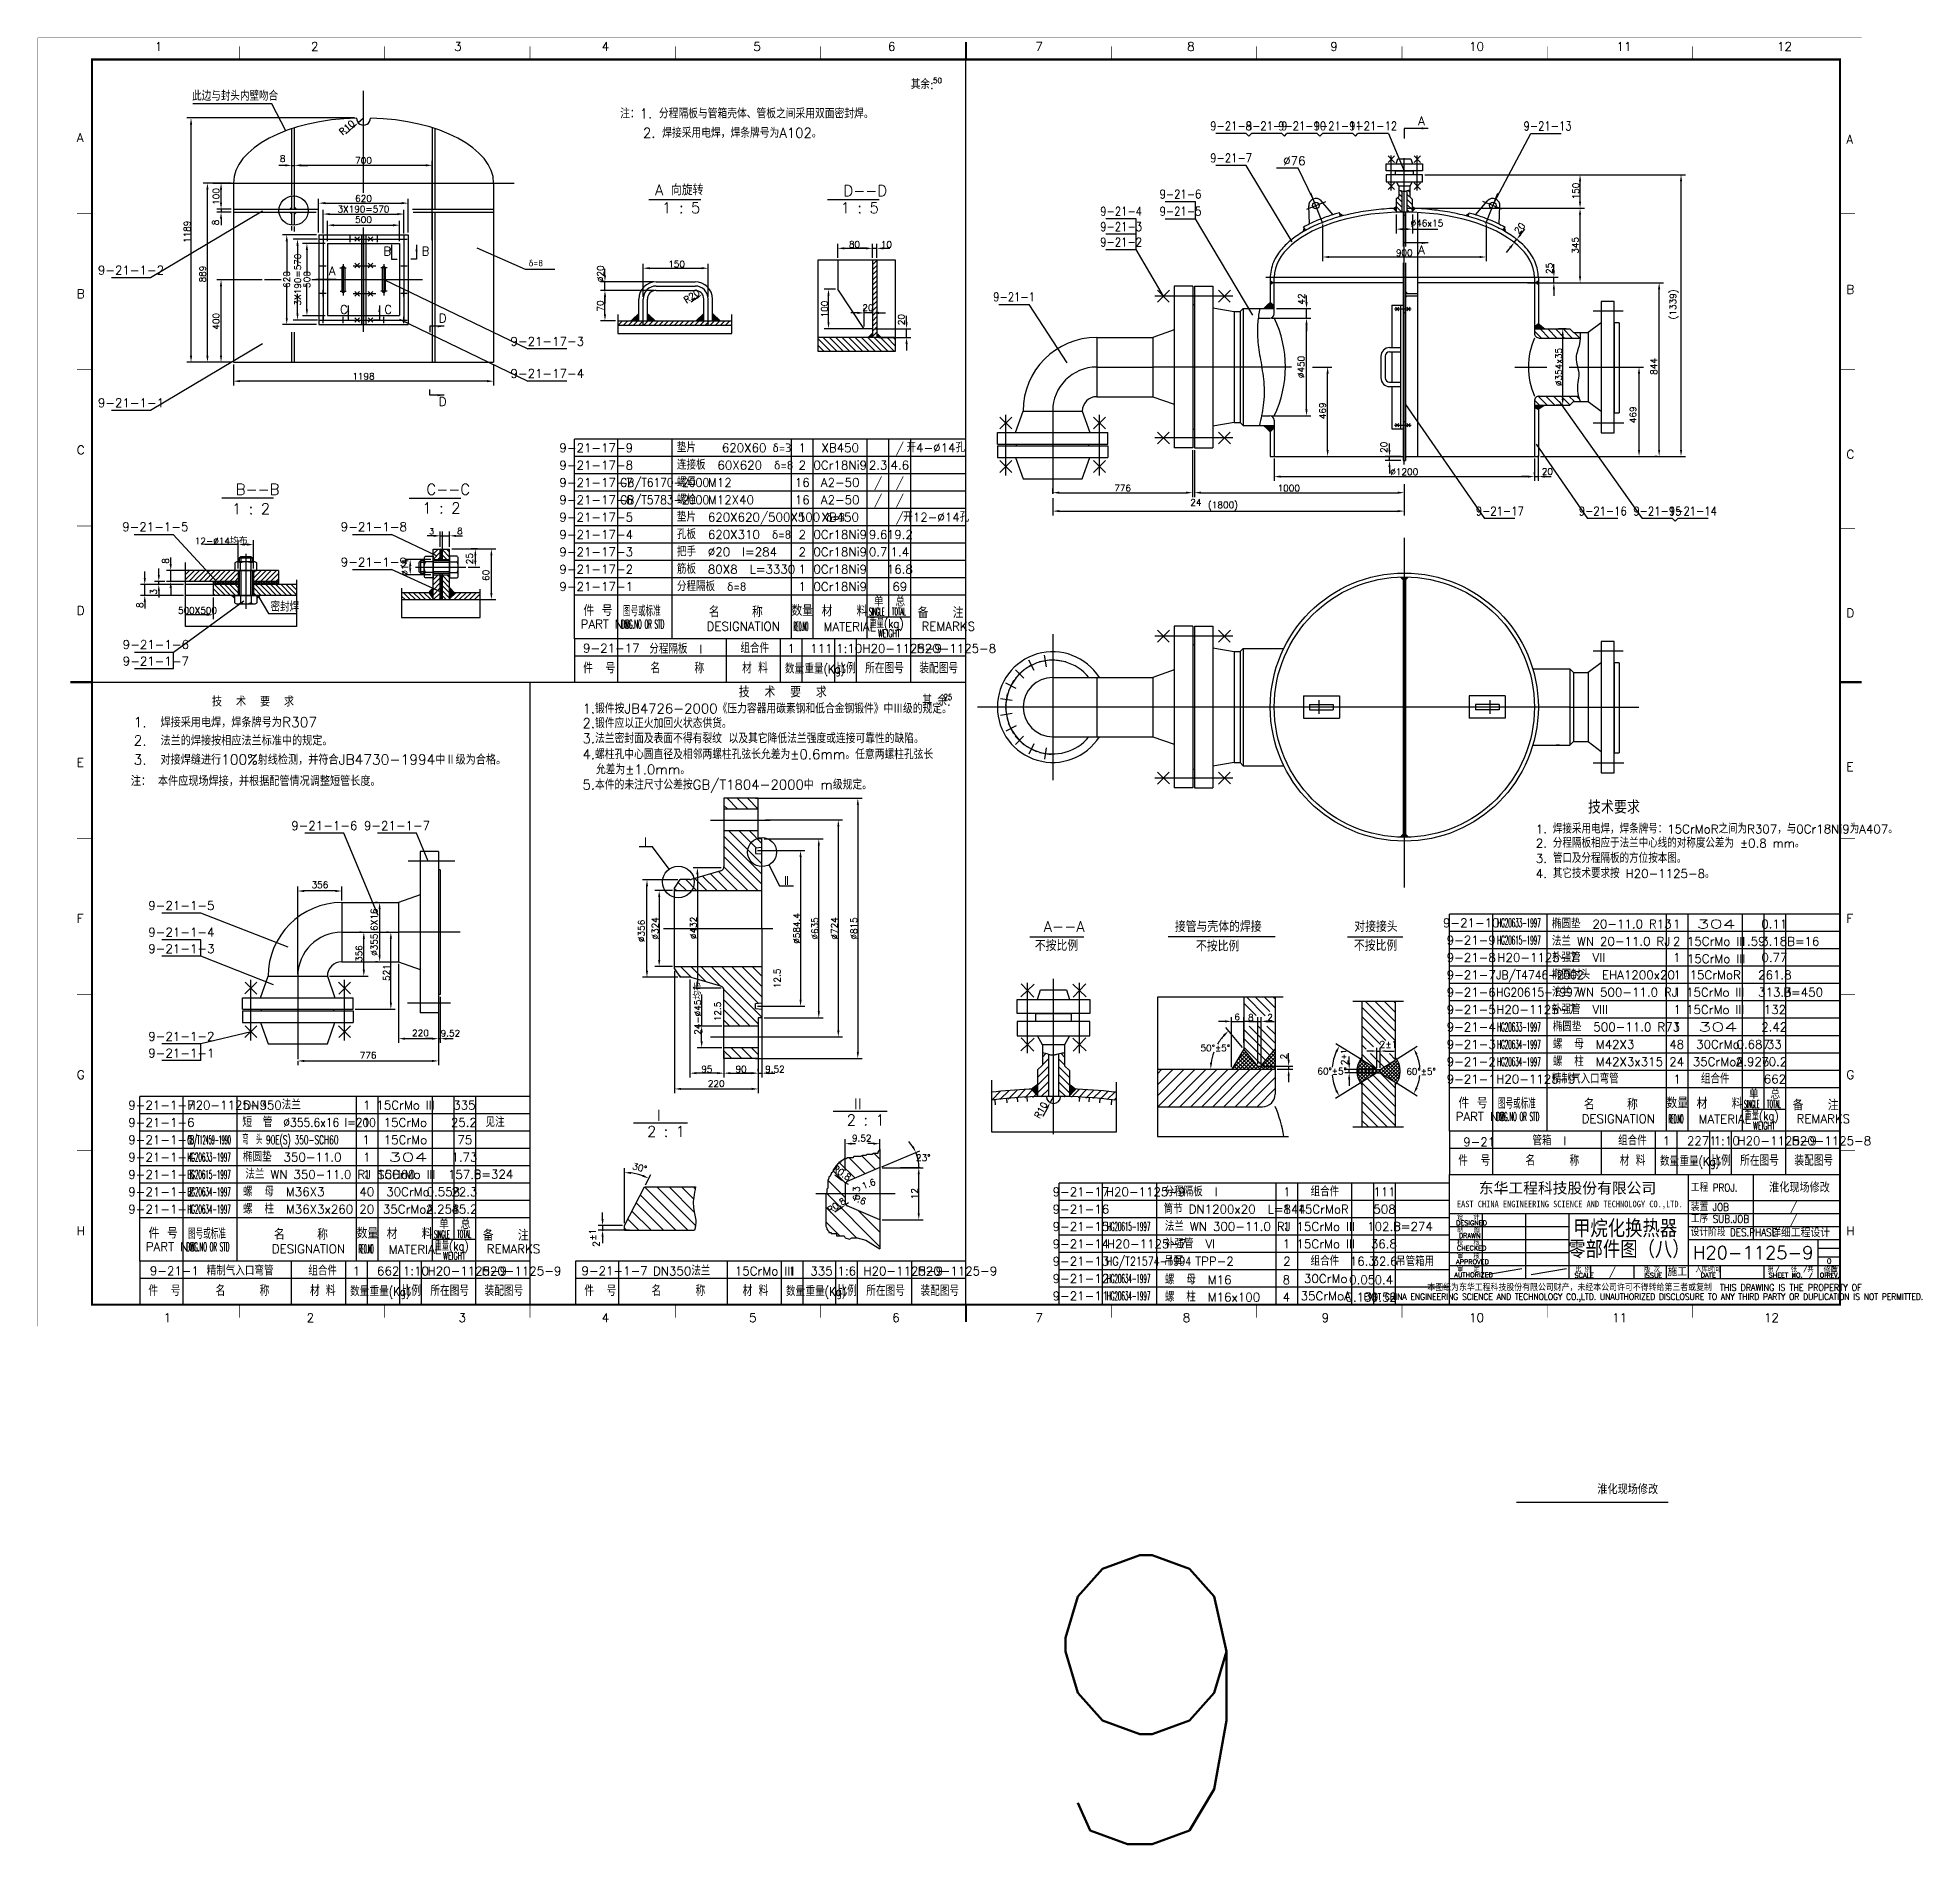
# Model space of a CAD drawing. Extents: x 49444 to 186655, y 41039 to 60167.
# Drawn here: x 173620 to 186655, y 43719 to 56211 of the extents above; entities that cross this region are included whole.
import ezdxf
from ezdxf.enums import TextEntityAlignment as Align

# ---------------------------------------------------------------- set-up
doc = ezdxf.new("R2010")
doc.units = 0
doc.header["$LTSCALE"] = 60
doc.header["$MEASUREMENT"] = 0
doc.header["$PDMODE"] = 3
doc.header["$PDSIZE"] = 0.001
doc.layers.get('0').update_dxf_attribs({"linetype": 'CONTINUOUS'})
doc.layers.get('DEFPOINTS').update_dxf_attribs({"linetype": 'CONTINUOUS'})
doc.layers.add('XX', color=7, linetype='CONTINUOUS')
doc.styles.add('LZH', font='txt_l', dxfattribs={"bigfont": 'hztxt_l'})
doc.styles.add('SBTXT', font='txt_l.shx', dxfattribs={"bigfont": 'hztxt_l.shx'})
doc.styles.add('ST', font='SimSun.ttf')
doc.styles.get("Standard").update_dxf_attribs({"font": 'txt_l', "bigfont": 'hztxt_l'})
doc.dimstyles.get("Standard").update_dxf_attribs({"dimtxt": 0.18, "dimasz": 0.18, "dimexe": 0.18, "dimexo": 0.0625, "dimgap": 0.09, "dimtad": 0, "dimtih": 1, "dimtoh": 1, "dimdec": 4, "dimzin": 0, "dimdsep": 46, "dimtxsty": 'Standard', "dimcen": 0.09, "dimadec": 0, "dimazin": 0, "dimtfac": 1, "dimtdec": 4, "dimtofl": 0, "dimtmove": 0, "dimatfit": 3, "dimfxl": 0, "dimtolj": 1, "dimtzin": 0, "dimarcsym": 0})
doc.dimstyles.new('STANDARD$0', dxfattribs={"dimtxt": 3, "dimasz": 3, "dimexe": 2, "dimexo": 1, "dimgap": 0.5, "dimtad": 1, "dimdec": 0, "dimzin": 0, "dimdsep": 46, "dimtxsty": 'Standard', "dimcen": 1, "dimclrd": 256, "dimclre": 256, "dimclrt": 256, "dimadec": 0, "dimazin": 0, "dimtfac": 1.5, "dimtdec": 3, "dimtix": 1, "dimtmove": 0, "dimatfit": 2, "dimfxl": 0, "dimtolj": 1, "dimarcsym": 0})
pattern_1 = [(45, (148669.695, 38157.828), (-26.516504, 26.516504), [])]

msp = doc.modelspace()

# ---------------------------------------------------------------- texts
for s, height, p in [('1', 60, (174430.313802, 56120.463632)), ('2', 60, (175510.313802, 56120.463632)), ('3', 60, (176500.313802, 56120.463632)), ('4', 60, (177520.313802, 56120.463632)), ('5', 60, (178570.313802, 56120.463632)), ('6', 60, (179500.313802, 56120.463632)), ('7', 60, (180520.313802, 56120.463632)), ('8', 60, (181570.313802, 56120.463632)), ('9', 60, (182560.313802, 56120.463632)), ('10', 60, (183520.313802, 56120.463632)), ('11', 60, (184540.313802, 56120.463632)), ('12', 60, (185650.313802, 56120.463632)), ('其余:', 59.94, (179658.877474, 55856.60614)), ('此边与封头内壁吻合', 60, (174688.365448, 55776.436776)), ('注：1. 分程隔板与管箱壳体、管板之间采用双面密封焊。', 67.5, (177648.307832, 55653.212074)), ('A', 60, (183167.119518, 55605.792221)), ('A', 60, (173890.313802, 55490.463632)), (' 2. 焊接采用电焊，焊条牌号为A102。', 67.5, (177759.685091, 55519.392897)), ('A', 60, (186129.626113, 55478.739765)), ('%%c76', 60, (182234.544392, 55329.775001)), ('A 向旋转', 75, (177889.890752, 55121.415371)), ('D--D', 75, (179192.880807, 55116.162896)), ('1 : 5', 75, (177939.055154, 54997.713983)), ('1 : 5', 75, (179173.710809, 54997.713983)), ('B', 60, (176010.219568, 54705.797287)), ('B', 60, (176275.137211, 54705.797287)), ('A', 60, (183167.119518, 54714.246159)), ('A', 60, (175632.808969, 54568.908347)), ('δ=8', 45, (177014.845693, 54630.160039)), ('B', 60, (186130.313802, 54440.463632)), ('B', 60, (173890.313802, 54410.463632)), ('C', 60, (175710.595512, 54301.561083)), ('C', 60, (176016.74745, 54301.561083)), ('D', 60, (176393.747559, 54241.768942)), ('D', 60, (176393.747559, 53664.856682)), ('C', 60, (173890.313802, 53330.463632)), ('C', 60, (186130.313802, 53300.463632)), ('B--B', 75, (174989.705752, 53050.801102)), ('C--C', 75, (176308.057052, 53050.801102)), ('1 : 2', 75, (174963.279365, 52916.293883)), ('1 : 2', 75, (176280.214048, 52921.519045)), ('24', 45, (181591.886506, 52975.22055)), ('3', 40, (176326.874976, 52777.783917)), ('D', 60, (173890.313802, 52220.463632)), ('D', 60, (186130.313802, 52203.6982)), ('9-21-17', 60, (177391.85073, 51959.750507)), ('分程隔板  I', 60, (177850.001299, 51953.223992)), ('组合件', 60, (178480.23232, 51958.169524)), ('1', 60, (178806.057489, 51958.169524)), ('111', 60, (178962.699836, 51958.169524)), ('1:10', 60, (179142.247742, 51958.169524)), ('H20-1125-9', 60, (179323.557489, 51958.169524)), ('H20-1125-8', 60, (179698.557489, 51958.169524)), ('技  术  要  求', 70, (174825.100647, 51586.65885)), ('                  技  术  要  求  ', 75, (177462.630586, 51649.352804)), ('  1.  焊接采用电焊，焊条牌号为R307', 70, (174186.938668, 51443.162696)), ('2.锻件应以正火加回火状态供货。  ', 67.5, (177387.951021, 51437.837722)), ('1.锻件按JB4726-2000《压力容器用碳素钢和低合金钢锻件》中Ⅲ级的规定。', 67.5, (177387.951021, 51538.656444)), ('  2.  法兰的焊接按相应法兰标准中的规定。', 70, (174186.938668, 51316.838078)), ('3.法兰密封面及表面不得有裂纹 以及其它降低法兰强度或连接可靠性的缺陷。', 67.5, (177387.951021, 51332.837722)), ('E', 60, (173890.313802, 51170.463632)), ('  3.  对接焊缝进行100%射线检测，并符合JB4730-1994中Ⅱ级为合格。', 70, (174186.938668, 51184.692307)), ('4.螺柱孔中心圆直径及相邻两螺柱孔弦长允差为±0.6mm。任意两螺柱孔弦长', 67.5, (177387.951021, 51222.660683)), ('注： 本件应现场焊接，并根据配管情况调整短管长度。', 70, (174263.367427, 51037.405085)), ('  允差为±1.0mm。', 67.5, (177387.951021, 51117.660683)), ('E', 60, (186130.313802, 51140.463632)), ('5.本件的未注尺寸公差按GB/T1804-2000中 m级规定。', 67.5, (177387.951021, 51012.660683)), ('技术要求', 90, (184342.140802, 50845.11752)), ('1. 焊接采用电焊，焊条牌号：15CrMoR之间为R307，与0Cr18Ni9为A407。', 59.94, (183981.592371, 50709.251116)), ('2. 分程隔板相应于法兰中心线的对称度公差为 %%p0.8 mm。', 59.94, (183981.592371, 50611.359188)), ('3. 管口及分程隔板的方位按本图。', 59.94, (183981.592371, 50506.229625)), ('4. 其它技术要求按 H20-1125-8。', 59.94, (183981.592371, 50401.100062)), ('F', 60, (173890.313802, 50090.463632)), ('椭圆垫  20-11.0 R13', 60, (184093.131643, 50052.641736)), ('F', 60, (186130.313802, 50090.463632)), ('法兰 WN 20-11.0 RJ', 60, (184093.131643, 49932.641736)), ('H20-1125-7', 60, (183715.313803, 49820.463638)), ('补强管  VII', 60, (184094.066506, 49820.463639)), ('椭圆垫  500-11.0 R73', 60, (184099.599282, 49340.463631)), ('螺  母  M42X3', 60, (184099.599282, 49220.463631)), ('螺  柱  M42X3x315', 60, (184099.599282, 49100.463631)), ('G', 60, (173890.313802, 49010.463632)), ('G', 60, (186130.313802, 49010.463632)), ('H20-1125-9', 60, (174655.313803, 48800.463625)), ('DN350法兰', 60, (175042.613251, 48800.463625)), ('I', 75, (177903.105913, 48722.420462)), ('2 : 1', 75, (179215.182098, 48690.28498)), ('II', 75, (179266.640605, 48801.91495)), ('2 : 1', 75, (177834.120119, 48610.790493)), ('椭圆垫  350-11.0', 60, (175039.599282, 48440.463625)), ('9-21', 60, (183479.727336, 48545.463633)), ('管箱  I', 60, (183958.58892, 48553.169524)), ('组合件', 60, (184551.057489, 48553.169524)), ('1', 60, (184858.557489, 48553.169524)), ('2271', 60, (185026.794437, 48553.169524)), ('1:10', 60, (185211.702966, 48553.169524)), ('H20-1125-9', 60, (185376.057489, 48553.169524)), ('H20-1125-8', 60, (185751.057489, 48553.169524)), ('法兰 WN 350-11.0 RJ SCH60', 60, (175056.020393, 48320.463625)), ('螺  母  M36X3', 60, (175039.599282, 48200.463625)), ('螺  柱  M36X3x260', 60, (175039.599282, 48080.463625)), ('H', 60, (173890.313802, 47930.463632)), ('法兰 WN 300-11.0 RJ', 60, (181416.020393, 47960.463631)), ('DESIGNED^J', 33, (183430.312734, 47999.166138)), ('H', 60, (186130.313802, 47930.463632)), ('H20-1125-7', 60, (181015.313803, 47840.463631)), ('补强管  VI', 60, (181416.020393, 47840.463631)), ('CHECKED^J', 33, (183435.938825, 47825.032951)), ('DRAWN^J', 33, (183449.673602, 47911.238631)), ('9-21-1', 60, (174395.327457, 47654.32988)), ('精制气入口弯管', 60, (174788.635164, 47653.169518)), ('组合件', 60, (175491.057492, 47653.169518)), ('1', 60, (175798.557492, 47653.169518)), ('662', 60, (175966.79444, 47653.169518)), ('1:10', 60, (176145.644479, 47653.169518)), ('H20-1125-9', 60, (176316.057492, 47653.169518)), ('H20-1125-9', 60, (176691.057492, 47653.169518)), ('9-21-1-7', 60, (177380.588842, 47654.317031)), ('DN350法兰', 60, (177875.646405, 47653.16953)), ('15CrMo III', 60, (178441.431554, 47653.16953)), ('1', 60, (178813.557487, 47653.16953)), ('335', 60, (178963.557487, 47653.16953)), ('1:6', 60, (179151.057487, 47653.16953)), ('H20-1125-9', 60, (179331.057487, 47653.16953)), ('H20-1125-9', 60, (179706.057487, 47653.16953)), ('APPROVED^J', 33, (183429.70501, 47730.154898)), ('修改', 37.5, (185971.772487, 47671.443081)), ('螺  母  M16', 60, (181416.020391, 47592.641729)), ('AUTHORIZED', 33, (183417.105193, 47640.154898)), ('SCALE', 33, (184249.688581, 47636.658204)), ('ISSUE', 33, (184731.342507, 47636.658204)), ('DATE', 33, (185122.058365, 47637.963625)), ('SHEET NO.    OF^J', 33, (185592.009471, 47637.963625)), ('螺  柱  M16x100', 60, (181416.020391, 47472.641729)), ('1', 60, (174490.313802, 47330.463632)), ('2', 60, (175480.313802, 47330.463632)), ('3', 60, (176530.313802, 47330.463632)), ('4', 60, (177520.313802, 47330.463632)), ('5', 60, (178540.313802, 47330.463632)), ('6', 60, (179530.313802, 47330.463632)), ('7', 60, (180520.313802, 47330.463632)), ('8', 60, (181540.313802, 47330.463632)), ('9', 60, (182500.313802, 47330.463632)), ('10', 60, (183520.313802, 47330.463632)), ('11', 60, (184510.313802, 47330.463632)), ('12', 60, (185560.313802, 47330.463632)), ('9', 2000, (180471.349791, 43719.082864))]:
    msp.add_text(s, height=height).set_placement(p)
msp.add_text('50', height=35.964).set_placement((179874.390436, 55897.775675), align=Align.RIGHT)
for s, height, width, p in [('9-21-8', 60, 0.85, (181874.179961, 55570.922789)), ('9-21-9', 60, 0.85, (182119.802333, 55570.922789)), ('9-21-10', 60, 0.85, (182365.424705, 55570.922789)), ('9-21-11', 60, 0.85, (182611.047077, 55570.922789)), ('9-21-12', 60, 0.85, (182856.669449, 55570.922789)), ('9-21-13', 60, 0.85, (184063.099911, 55570.658763)), ('9-21-7', 60, 0.85, (181874.179961, 55349.627123)), ('9-21-6', 60, 0.85, (181523.84744, 55100.019479)), ('9-21-4', 60, 0.85, (181113.300689, 54980.918353)), ('9-21-5', 60, 0.85, (181523.84744, 54980.93001)), ('9-21-3', 60, 0.85, (181113.300689, 54874.584996)), ('9-21-2', 60, 0.85, (181113.300689, 54768.251638)), ('9-21-1', 60, 0.85, (180373.005029, 54389.049291)), ('9-21-17', 60, 0.85, (183732.792393, 52908.189521)), ('9-21-16', 60, 0.85, (184444.877386, 52908.189521)), ('9-21-15', 60, 0.85, (184822.715792, 52908.189521)), ('9-21-14', 60, 0.85, (185068.338164, 52908.189521)), ('II', 60, 0.6, (178799.277231, 50353.682304)), ('本图纸为东华工程科技股份有限公司财产，未经本公司许可不得转给第三者或复制  THIS DRAWING IS THE PROPERTY OF', 45, 0.9, (184733.551268, 47546.15482)), ('EAST CHINA ENGINEERING SCIENCE AND TECHNOLOGY CO.,LTD. UNAUTHORIZED DISCLOSURE TO ANY THIRD PARTY OR DUPLICATION IS NOT PERMITTED.', 45, 0.85, (184727.258611, 47483.102866))]:
    msp.add_text(s, height=height, dxfattribs=dict(width=width)).set_placement(p, align=Align.CENTER)
for s, height, p in [('9-21-1-2', 60, (174264.603553, 54573.876461)), ('9-21-17-3', 60, (177144.404509, 54081.441365)), ('9-21-17-4', 60, (177144.404509, 53859.194644)), ('9-21-1-1', 60, (174264.603553, 53656.854541)), ('9-21-1-5', 60, (174433.020139, 52799.543004)), ('9-21-1-8', 60, (175944.59861, 52799.543004)), ('9-21-1-9', 60, (175944.59861, 52555.591306)), ('密封焊', 60, (175329.2481, 52243.973617)), ('9-21-1-6', 60, (174436.764191, 51985.09223)), ('9-21-1-7', 60, (174436.764191, 51870.778214)), ('9-21-1-6', 60, (175602.087265, 50732.616306)), ('9-21-1-7', 60, (176104.93494, 50732.616306)), ('I', 60, (177824.267677, 50620.989275)), ('9-21-1-5', 60, (174613.750955, 50180.202927)), ('接管与壳体的焊接', 75, (181784.976559, 50027.866995)), ('1', 60, (184956.020391, 50052.641736)), ('0.11', 60, (185631.020391, 50052.641736)), ('9-21-1-4', 60, (174613.750955, 49995.607513)), ('9-21-1-3', 60, (174613.750955, 49881.906166)), ('不按比例', 75, (181780.976739, 49892.697153)), ('2', 60, (184956.020391, 49932.641736)), ('15CrMo III', 60, (185228.84962, 49932.641736)), ('1.59', 60, (185481.020391, 49932.641736)), ('3.18', 60, (185631.020391, 49932.641736)), ('B=16', 60, (185831.736185, 49932.641736)), ('1', 60, (184956.955254, 49820.463639)), ('15CrMo III', 60, (185228.84962, 49812.641736)), ('0.77', 60, (185631.955254, 49820.463639)), ('9-21-1-2', 60, (174613.750955, 49275.732192)), ('48', 60, (184956.020393, 49220.463631)), ('1', 60, (184956.020393, 49340.463631)), ('30CrMo', 60, (185241.020393, 49220.463631)), ('2.42', 60, (185631.020393, 49340.463631)), ('33', 60, (185631.020393, 49220.463631)), ('9-21-1-1', 60, (174613.750955, 49160.312491)), ('24', 60, (184956.020393, 49100.463631)), ('35CrMoA', 60, (185241.020393, 49100.463631)), ('2.926', 60, (185481.020393, 49100.463631)), ('70.2', 60, (185631.020393, 49100.463631)), ('1', 60, (175896.020393, 48800.463625)), ('15CrMo III', 60, (176164.138669, 48800.463625)), ('335', 60, (176571.020393, 48800.463625)), ('1', 60, (175892.689737, 48680.463625)), ('15CrMo', 60, (176162.890089, 48680.463625)), ('25.2', 60, (176567.689737, 48680.463625)), ('见注', 60, (176783.239856, 48680.463625)), ('1', 60, (175890.226492, 48560.463625)), ('1', 60, (175896.020393, 48440.463625)), ('15CrMo', 60, (176163.263804, 48560.463625)), ('1.73', 60, (176571.020393, 48440.463625)), ('75', 60, (176573.95447, 48560.463625)), ('1', 60, (175896.020393, 48320.463625)), ('15CrMo III', 60, (176168.849622, 48320.463625)), ('157.5', 60, (176572.809873, 48320.463625)), ('B=324', 60, (176771.736187, 48321.777744)), ('40', 60, (175896.020393, 48200.463625)), ('30CrMo', 60, (176181.020393, 48200.463625)), ('22.3', 60, (176571.020393, 48200.463625)), ('20', 60, (175896.020393, 48080.463625)), ('35CrMoA', 60, (176181.020393, 48080.463625)), ('2.258', 60, (176421.020393, 48080.463625)), ('45.2', 60, (176571.020393, 48080.463625)), ('1', 60, (182256.020393, 47960.463631)), ('15CrMo III', 60, (182528.849622, 47960.463631)), ('102.6', 60, (182931.020393, 47960.463631)), ('B=274', 60, (183131.736187, 47961.77775)), ('甲烷化换热器 ', 120, (184640.426678, 47916.392284)), ('1', 60, (182256.020393, 47840.463631)), ('15CrMo III', 60, (182528.849622, 47840.463631)), ('36.8', 60, (182931.020393, 47840.463631)), ('零部件图（八）', 120, (184625.747795, 47772.136463)), ('吊管箱用', 60, (183146.816945, 47717.867084)), ('8', 60, (182256.020391, 47592.641729)), ('30CrMo', 60, (182528.849622, 47600.463631)), ('0.05', 60, (182781.020391, 47592.641729)), ('0.4', 60, (182931.020391, 47592.641729)), ('4', 60, (182256.020391, 47472.641729)), ('35CrMoA', 60, (182528.849622, 47480.463631)), ('0.131', 60, (182781.020391, 47472.641729)), ('0.52', 60, (182931.020391, 47472.641729))]:
    msp.add_text(s, height=height).set_placement(p, align=Align.CENTER)
for s, p in [('9-21-17-9', (177482.813802, 53375.463632)), ('1', (178907.813802, 53375.463632)), ('XB450', (179170.313802, 53375.463632)), ('/', (179582.813802, 53375.463632)), ('开4-%%C14孔', (179831.472633, 53375.463632)), ('9-21-17-8', (177482.813802, 53255.463632)), ('2', (178907.813802, 53255.463632)), ('0Cr18Ni9', (179170.313802, 53255.463632)), ('2.3', (179432.813802, 53255.463632)), ('4.6', (179582.813802, 53255.463632)), ('9-21-17-7', (177482.813802, 53135.463632)), ('16', (178907.813802, 53135.463632)), ('A2-50', (179170.313802, 53135.463632)), ('/', (179432.813802, 53135.463632)), ('/', (179432.813802, 53015.463632)), ('/', (179582.813802, 53135.463632)), ('/', (179582.813802, 53015.463632)), ('9-21-17-6', (177482.813802, 53015.463632)), ('9-21-17-5', (177482.813802, 52895.463632)), ('16', (178907.813802, 53015.463632)), ('1', (178907.813802, 52895.463632)), ('A2-50', (179170.313802, 53015.463632)), ('XB450', (179170.313802, 52895.463632)), ('/', (179582.813802, 52895.463632)), ('开12-%%C14孔', (179834.580972, 52895.463632)), ('9-21-17-4', (177482.813802, 52775.463632)), ('2', (178907.813802, 52775.463632)), ('0Cr18Ni9', (179170.313802, 52775.463632)), ('9.6', (179432.813802, 52775.463632)), ('19.2', (179582.813802, 52775.463632)), ('9-21-17-3', (177482.813802, 52655.463632)), ('2', (178907.813802, 52655.463632)), ('0Cr18Ni9', (179170.313802, 52655.463632)), ('0.7', (179432.813802, 52655.463632)), ('1.4', (179582.813802, 52655.463632)), ('9-21-17-2', (177482.813802, 52535.463632)), ('1', (178907.813802, 52535.463632)), ('0Cr18Ni9', (179170.313802, 52535.463632)), ('16.8', (179582.813802, 52535.463632)), ('9-21-17-1', (177482.813802, 52415.463632)), ('1', (178907.813802, 52415.463632)), ('0Cr18Ni9', (179170.313802, 52415.463632)), ('69', (179582.813802, 52415.463632)), ('9-21-10', (183535.313802, 50090.463632)), ('9-21-9', (183535.313802, 49970.463632)), ('9-21-8', (183535.313802, 49850.463632)), ('9-21-7', (183535.313802, 49730.463632)), ('1', (184960.313802, 49730.463632)), ('15CrMoR', (185222.813802, 49730.463632)), ('261.8', (185635.313802, 49730.463632)), ('9-21-6', (183535.313802, 49610.463632)), ('1', (184960.313802, 49610.463632)), ('15CrMo III', (185222.813802, 49610.463632)), ('313.3', (185635.313802, 49610.463632)), ('B=450', (185831.008369, 49610.463632)), ('9-21-5', (183535.313802, 49490.463632)), ('1', (184960.313802, 49490.463632)), ('15CrMo III', (185222.813802, 49490.463632)), ('132', (185635.313802, 49490.463632)), ('9-21-4', (183535.313802, 49370.463632)), ('9-21-3', (183535.313802, 49250.463632)), ('0.687', (185485.313802, 49250.463632)), ('9-21-2', (183535.313802, 49130.463632)), ('9-21-1', (183535.313802, 49010.463632)), ('1', (184960.313802, 49010.463632)), ('组合件', (185222.813802, 49010.463632)), ('662', (185635.313802, 49010.463632)), ('9-21-1-7', (174475.313805, 48830.463625)), ('9-21-1-6', (174475.313805, 48710.463625)), ('9-21-1-5', (174475.313805, 48590.463625)), ('9-21-1-4', (174475.313805, 48470.463625)), ('9-21-1-3', (174475.313805, 48350.463625)), ('9-21-1-2', (174475.313805, 48230.463625)), ('0.558', (176425.313802, 48230.463625)), ('9-21-17', (180835.313802, 48230.463632)), ('1', (182260.313802, 48230.463632)), ('组合件', (182522.813802, 48230.463632)), ('111', (182935.313802, 48230.463632)), ('9-21-1-1', (174475.313805, 48110.463625)), ('9-21-16', (180835.313802, 48110.463632)), ('1', (182260.313802, 48110.463632)), ('15CrMoR', (182510.643031, 48110.463632)), ('508', (182935.313802, 48110.463632)), ('9-21-15', (180835.313802, 47990.463632)), ('9-21-14', (180835.313802, 47870.463632)), ('9-21-13', (180835.313802, 47750.463632)), ('2', (182260.313802, 47750.463632)), ('组合件', (182522.813802, 47750.463632)), ('16.3', (182785.313802, 47750.463632)), ('32.6', (182935.313802, 47750.463632)), ('9-21-12', (180835.313802, 47630.463632)), ('9-21-11', (180835.313802, 47510.463632))]:
    msp.add_text(s, height=60).set_placement(p, align=Align.MIDDLE_CENTER)
for s, height, p in [('垫片    620X60 δ=3', 60, (178040.813802, 53375.463632)), ('连接板  60X620  δ=8', 60, (178040.813802, 53255.463632)), ('螺母  M12', 60, (178040.813802, 53135.463632)), ('螺栓  M12X40', 60, (178040.813802, 53015.463632)), ('垫片  620X620/500X500 δ=3', 60, (178040.813802, 52895.463632)), ('孔板  620X310  δ=8', 60, (178040.813802, 52775.463632)), ('把手  %%c20  l=284', 60, (178040.813802, 52655.463632)), ('筋板  80X8  L=3330', 60, (178040.813802, 52535.463632)), ('分程隔板  δ=8', 60, (178040.813802, 52415.463632)), ('椭圆封头  EHA1200x20', 60, (184093.313802, 49730.463632)), ('法兰 WN 500-11.0 RJ', 60, (184093.313802, 49610.463632)), ('H20-1125-7', 60, (183707.813802, 49490.463632)), ('补强管  VIII', 60, (184093.313802, 49490.463632)), ('H20-1125-9', 60, (183707.813802, 49010.463632)), ('精制气入口弯管', 60, (184093.313802, 49010.463632)), ('H20-1125-9', 60, (181007.813802, 48230.463632)), ('分程隔板  I', 60, (181413.571053, 48230.463632)), ('淮化现场修改', 70, (185595.164154, 48261.463633)), ('筒节 DN1200x20  L=844', 60, (181407.709337, 48110.463632)), ('吊耳  TPP-2', 60, (181411.039575, 47750.463632)), ('淮化现场修改', 70, (184407.62465, 46174.907615))]:
    msp.add_text(s, height=height).set_placement(p, align=Align.MIDDLE_LEFT)
for s, width, p in [('GB/T6170-2000', 0.9, (177647.470046, 53135.463632)), ('GB/T5783-2000', 0.9, (177647.470046, 53015.463632)), ('JB/T4746-2002', 0.9, (183707.813802, 49730.463632)), ('HG20615-1997', 0.9, (183707.813802, 49610.463632)), ('HG/T21574-1994', 0.8, (181007.813802, 47750.463632))]:
    msp.add_text(s, height=60, dxfattribs=dict(width=width)).set_placement(p, align=Align.MIDDLE_LEFT)
for s, height, width, p in [('件  号', 75, 0.85, (177392.813804, 51815.463633)), ('名     称', 75, 0.85, (177857.813804, 51815.463633)), ('材 料', 75, 0.85, (178492.514295, 51815.463633)), ('数量', 60, 0.85, (178787.813804, 51815.463633)), ('重量(Kg)', 60, 0.85, (178922.813804, 51815.463633)), ('比例', 75, 0.85, (179144.123055, 51815.463633)), ('所在图号', 75, 0.85, (179342.813804, 51815.463633)), ('装配图号', 75, 0.85, (179717.813804, 51815.463633)), ('其 余:', 75, 0.7, (179737.342508, 51591.790894)), ('短  管  %%c355.6x16 l=200', 60, 0.9, (175035.285729, 48680.463625)), ('件  号', 75, 0.85, (183445.313804, 48410.463633)), ('名     称', 75, 0.85, (183910.313804, 48410.463633)), ('材 料', 75, 0.85, (184562.517804, 48410.463633)), ('比例', 75, 0.85, (185196.623055, 48410.463633)), ('所在图号', 75, 0.85, (185395.313804, 48410.463633)), ('装配图号', 75, 0.85, (185770.313804, 48410.463633)), ('数量', 60, 0.85, (184840.313804, 48410.463633)), ('重量(Kg)', 60, 0.85, (184975.313804, 48410.463633)), ('工程 PROJ.', 52.5, 0.85, (185053.836757, 48233.613883)), ('装置 JOB', 52.5, 0.85, (185053.836757, 48098.911827)), ('制   图^J', 37.5, 0.85, (183436.21706, 47950.052843)), ('设   计^J', 37.5, 0.85, (183436.197951, 48036.083173)), ('设计阶段 DES.PHASE', 52.5, 0.85, (185052.919566, 47924.49067)), ('工序 SUB.JOB', 52.5, 0.85, (185053.836757, 48016.77021)), ('校   核^J', 37.5, 0.85, (183436.21706, 47860.088345)), ('审   核^J', 37.5, 0.85, (183436.21706, 47766.287529)), ('审   定', 37.5, 0.85, (183436.21706, 47676.287529)), (' 比 例', 37.5, 0.85, (184230.805189, 47675.049052)), ('版 次', 37.5, 0.85, (184731.045987, 47675.049052)), ('入库时间', 37.5, 0.85, (185085.783361, 47675.049052)), ('第     张   共     张^J', 37.5, 0.85, (185584.059135, 47676.237262)), ('件  号', 75, 0.85, (174385.313807, 47510.463626)), ('名     称', 75, 0.85, (174850.313807, 47510.463626)), ('材 料', 75, 0.85, (175502.517807, 47510.463626)), ('重量(Kg)', 60, 0.85, (175915.313807, 47510.463626)), ('比例', 75, 0.85, (176136.623058, 47510.463626)), ('所在图号', 75, 0.85, (176335.313807, 47510.463626)), ('装配图号', 75, 0.85, (176710.313807, 47510.463626)), ('件  号', 75, 0.85, (177400.313802, 47510.463638)), ('名     称', 75, 0.85, (177865.313802, 47510.463638)), ('材 料', 75, 0.85, (178495.313802, 47510.463638)), ('重量(Kg)', 60, 0.85, (178930.313802, 47510.463638)), ('比例', 75, 0.85, (179151.623053, 47510.463638)), ('所在图号', 75, 0.85, (179350.313802, 47510.463638)), ('装配图号', 75, 0.85, (179725.313802, 47510.463638)), ('REV.', 33, 0.85, (185994.769809, 47636.366699)), ('数量', 60, 0.85, (175780.313807, 47510.463626)), ('数量', 60, 0.85, (178795.313802, 47510.463638))]:
    msp.add_text(s, height=height, dxfattribs=dict(width=width)).set_placement(p)
at = {"width": 0.8}
msp.add_text('25 ', height=42, dxfattribs=at).set_placement((179967.716192, 51631.02162), align=Align.RIGHT)
at = {"style": 'LZH'}
for s, p in [('A--A', (180578.001977, 50027.555448)), ('对接接头', (182726.250314, 50027.944029)), ('不按比例  ', (180516.250077, 49896.469524)), ('不按比例  ', (182723.544298, 49896.858105))]:
    msp.add_text(s, height=75, dxfattribs=at).set_placement(p)
for s, width, p, p2 in [('HG20633-1997', 0.843882, (183715.313803, 50060.463638), (184015.313803, 50060.463638)), ('304', 3.157895, (185093.84962, 50052.641736), (185363.84962, 50052.641736)), ('HG20615-1997', 0.843882, (183715.313803, 49940.463638), (184015.313803, 49940.463638)), ('HG20633-1997', 0.843882, (183715.313803, 49340.463631), (184015.313803, 49340.463631)), ('HG20634-1997', 0.843882, (183715.313803, 49220.463631), (184015.313803, 49220.463631)), ('304', 3.157895, (185106.020393, 49340.463631), (185376.020393, 49340.463631)), ('HG20634-1997', 0.843882, (183715.313803, 49100.463631), (184015.313803, 49100.463631)), ('GB/T12459-1990', 0.722022, (174655.313805, 48560.463625), (174955.313805, 48560.463625)), ('弯  头 90E(S) 350-SCH60 ', 0.958333, (175035.285732, 48560.463625), (175725.285732, 48560.463625)), ('HG20633-1997', 0.843882, (174655.313803, 48440.463625), (174955.313803, 48440.463625)), ('304', 3.157895, (176046.020393, 48440.463625), (176316.020393, 48440.463625)), ('HG20615-1997', 0.843882, (174655.313803, 48320.463625), (174955.313803, 48320.463625)), ('HG20634-1997', 0.843882, (174655.313803, 48200.463625), (174955.313803, 48200.463625)), ('HG20634-1997', 0.843882, (174655.313803, 48080.463625), (174955.313803, 48080.463625)), ('HG20615-1997', 0.843882, (181015.313803, 47960.463631), (181315.313803, 47960.463631)), ('HG20634-1997', 0.843882, (181015.313803, 47600.463631), (181315.313803, 47600.463631)), ('HG20634-1997', 0.843882, (181015.313803, 47480.463631), (181315.313803, 47480.463631))]:
    msp.add_text(s, height=60, dxfattribs=dict(width=width)).set_placement(p, p2, align=Align.FIT)
for s, rotation, p in [('12.5', 90, (178756.387894, 49774.360625)), ('12.5', 90, (178344.938593, 49545.413006)), ('6.3', 90.0000000204, (179305.095123, 48267.642603)), ('1.6', 20.1681734457, (179419.761133, 48281.26709)), ('1.6', 337.0000000052, (179337.966529, 48139.346461))]:
    msp.add_text(s, height=45, rotation=rotation).set_placement(p, align=Align.RIGHT)
for s, height, p in [('+1', 34.65, (182669.994622, 49145.967696)), ('±1', 45, (177480.050165, 47893.680891))]:
    msp.add_text(s, height=height, rotation=90).set_placement(p)
at = {"color": 0, "linetype": 'ByBlock'}
msp.add_text('2±1', height=46.2, dxfattribs=at).set_placement((182961.89003, 49250.415223), align=Align.MIDDLE_CENTER)
at = {"style": 'ST'}
msp.add_text('东华工程科技股份有限公司', height=75, dxfattribs=at).set_placement((184200.890414, 48219.552294), align=Align.CENTER)
at = {"style": 'ST', "width": 0.9}
msp.add_text('EAST CHINA ENGINEERING SCIENCE AND TECHNOLOGY CO.,LTD.', height=45, dxfattribs=at).set_placement((184217.046016, 48124.126682), align=Align.CENTER)
at = {"style": 'SBTXT'}
for s, height, p in [('/', 54.425197, (185738.907861, 48125.463632)), ('详细工程设计', 54.4251969, (185609.594277, 47945.463632)), ('/', 54.425197, (185738.907861, 48035.463632))]:
    msp.add_text(s, height=height, dxfattribs=at).set_placement(p, align=Align.MIDDLE_LEFT)
for s, height, p in [('H20-1125-9', 90.7086614, (185485.313802, 47810.463632)), ('/', 54.425197, (184510.313802, 47675.463632)), ('/', 27.212598, (185654.772049, 47697.963632)), ('/', 27.212598, (185846.207329, 47697.963632)), ('0', 36.283465, (186010.313802, 47750.463632)), ('施工', 54.4251969, (184960.313802, 47675.463632)), ('/', 27.212598, (185765.497684, 47652.963632)), ('/', 27.212598, (185882.867457, 47652.963632))]:
    msp.add_text(s, height=height, dxfattribs=at).set_placement(p, align=Align.MIDDLE_CENTER)
at = {"char_height": 45, "attachment_point": 5}
for insert, rotation in [((175758.249329, 55590.121214), 41.1234575715), ((180558.059142, 48795.403153), 61.5619262695)]:
    msp.add_mtext('\\A1;R10', dxfattribs=dict(at, insert=insert, rotation=rotation))
for s, insert in [('500X500', (174724.915005, 52251.017615)), ('\\A1;23%%d', (179744.97072, 48466.562549))]:
    msp.add_mtext(s, dxfattribs=dict(at, insert=insert))

# ---------------------------------------------------------------- blocks, each defined once
blk = doc.blocks.new('*D544')
at = {"lineweight": -2}
for p, q in [((182438, 53934), (182572, 53934)), ((182542, 53361), (182542, 53889)), ((182491, 53316), (182572, 53316))]:
    blk.add_line(p, q, dxfattribs=at)
for points in [[(182534, 53889), (182549, 53889), (182542, 53934)], [(182534, 53361), (182549, 53361), (182542, 53316)]]:
    blk.add_solid(points)
at = {"layer": 'DEFPOINTS', "color": 0}
for p in [(182423, 53934), (182542, 53934), (182476, 53316)]:
    blk.add_point(p, dxfattribs=at)
at = {"insert": (182507, 53631), "char_height": 45, "attachment_point": 5, "rotation": 90}
blk.add_mtext('\\A1;469', dxfattribs=at)
blk = doc.blocks.new('*D496')
at = {"lineweight": -2}
for p, q in [((176392, 49596), (176392, 49260)), ((176404, 49580), (176404, 49260)), ((176347, 49290), (176302, 49290)), ((176392, 49290), (176404, 49290)), ((176449, 49290), (176494, 49290))]:
    blk.add_line(p, q, dxfattribs=at)
for points in [[(176347, 49297), (176347, 49282), (176392, 49290)], [(176449, 49297), (176449, 49282), (176404, 49290)]]:
    blk.add_solid(points)
at = {"layer": 'DEFPOINTS', "color": 0}
for p in [(176392, 49611), (176404, 49595), (176404, 49290)]:
    blk.add_point(p, dxfattribs=at)
at = {"insert": (176474, 49327), "char_height": 45, "attachment_point": 5}
blk.add_mtext('\\A1;9.52', dxfattribs=at)
blk = doc.blocks.new('*D556')
at = {"lineweight": -2}
for p, q in [((181620, 53360), (181620, 53035)), ((181665, 53065), (183027, 53065)), ((183072, 53125), (183072, 53035))]:
    blk.add_line(p, q, dxfattribs=at)
for points in [[(181665, 53073), (181665, 53058), (181620, 53065)], [(183027, 53073), (183027, 53058), (183072, 53065)]]:
    blk.add_solid(points)
at = {"layer": 'DEFPOINTS', "color": 0}
for p in [(181620, 53375), (183072, 53140), (183072, 53065)]:
    blk.add_point(p, dxfattribs=at)
at = {"insert": (182273, 53097), "char_height": 45, "attachment_point": 5}
blk.add_mtext('\\A1;1000', dxfattribs=at)
blk = doc.blocks.new('*D559')
at = {"lineweight": -2}
for p, q in [((181608, 53360), (181608, 53035)), ((180640, 53057), (180640, 53095)), ((180685, 53065), (181563, 53065))]:
    blk.add_line(p, q, dxfattribs=at)
for points in [[(180685, 53073), (180685, 53058), (180640, 53065)], [(181563, 53073), (181563, 53058), (181608, 53065)]]:
    blk.add_solid(points)
at = {"layer": 'DEFPOINTS', "color": 0}
for p in [(181608, 53375), (181608, 53065), (180640, 53042)]:
    blk.add_point(p, dxfattribs=at)
at = {"insert": (181124, 53097), "char_height": 45, "attachment_point": 5}
blk.add_mtext('\\A1;776', dxfattribs=at)
blk = doc.blocks.new('*D557')
at = {"lineweight": -2}
for p, q in [((183072, 53094), (183072, 52908)), ((180640, 53027), (180640, 52908)), ((180685, 52938), (183027, 52938))]:
    blk.add_line(p, q, dxfattribs=at)
for points in [[(180685, 52945), (180685, 52930), (180640, 52938)], [(183027, 52945), (183027, 52930), (183072, 52938)]]:
    blk.add_solid(points)
at = {"layer": 'DEFPOINTS', "color": 0}
for p in [(183072, 53109), (180640, 53042), (183072, 52938)]:
    blk.add_point(p, dxfattribs=at)
at = {"insert": (181818, 52973), "char_height": 45, "attachment_point": 5}
blk.add_mtext('\\A1;(1800)', dxfattribs=at)
blk = doc.blocks.new('*D561')
at = {"lineweight": -2}
for p, q in [((183964, 55264), (184318, 55264)), ((184288, 55077), (184288, 55219)), ((183850, 55032), (184318, 55032))]:
    blk.add_line(p, q, dxfattribs=at)
for points in [[(184280, 55219), (184295, 55219), (184288, 55264)], [(184280, 55077), (184295, 55077), (184288, 55032)]]:
    blk.add_solid(points)
at = {"layer": 'DEFPOINTS', "color": 0}
for p in [(183949, 55264), (184288, 55264), (183835, 55032)]:
    blk.add_point(p, dxfattribs=at)
at = {"insert": (184258, 55151), "char_height": 45, "attachment_point": 5, "rotation": 90}
blk.add_mtext('\\A1;150', dxfattribs=at)
blk = doc.blocks.new('*D545')
at = {"lineweight": -2}
for p, q in [((183213, 55264), (185016, 55264)), ((184986, 53361), (184986, 55219)), ((184653, 53316), (185016, 53316))]:
    blk.add_line(p, q, dxfattribs=at)
for points in [[(184979, 55219), (184994, 55219), (184986, 55264)], [(184979, 53361), (184994, 53361), (184986, 53316)]]:
    blk.add_solid(points)
at = {"layer": 'DEFPOINTS', "color": 0}
for p in [(183198, 55264), (184986, 55264), (184638, 53316)]:
    blk.add_point(p, dxfattribs=at)
at = {"insert": (184938, 54367), "char_height": 45, "attachment_point": 5, "rotation": 90}
blk.add_mtext('\\A1;(1339)', dxfattribs=at)
blk = doc.blocks.new('*D562')
at = {"lineweight": -2}
for p, q in [((183087, 55032), (184318, 55032)), ((184288, 54562), (184288, 54987)), ((184105, 54517), (184318, 54517))]:
    blk.add_line(p, q, dxfattribs=at)
for points in [[(184280, 54987), (184295, 54987), (184288, 55032)], [(184280, 54562), (184295, 54562), (184288, 54517)]]:
    blk.add_solid(points)
at = {"layer": 'DEFPOINTS', "color": 0}
for p in [(183072, 55032), (184288, 55032), (184090, 54517)]:
    blk.add_point(p, dxfattribs=at)
at = {"insert": (184255, 54775), "char_height": 45, "attachment_point": 5, "rotation": 90}
blk.add_mtext('\\A1;345', dxfattribs=at)
blk = doc.blocks.new('*D563')
at = {"lineweight": -2}
for p, q in [((184107, 54600), (184107, 54645)), ((183924, 54555), (184137, 54555)), ((183924, 54517), (184137, 54517)), ((184107, 54517), (184107, 54555)), ((184107, 54472), (184107, 54427))]:
    blk.add_line(p, q, dxfattribs=at)
for points in [[(184099, 54600), (184114, 54600), (184107, 54555)], [(184099, 54472), (184114, 54472), (184107, 54517)]]:
    blk.add_solid(points)
at = {"layer": 'DEFPOINTS', "color": 0}
for p in [(183909, 54555), (183909, 54517), (184107, 54555)]:
    blk.add_point(p, dxfattribs=at)
at = {"insert": (184075, 54616), "char_height": 45, "attachment_point": 5, "rotation": 90}
blk.add_mtext('\\A1;25', dxfattribs=at)
blk = doc.blocks.new('*D546')
at = {"lineweight": -2}
for p, q in [((184651, 53934), (184726, 53934)), ((184696, 53361), (184696, 53889)), ((184014, 53316), (184726, 53316))]:
    blk.add_line(p, q, dxfattribs=at)
for points in [[(184688, 53889), (184703, 53889), (184696, 53934)], [(184688, 53361), (184703, 53361), (184696, 53316)]]:
    blk.add_solid(points)
at = {"layer": 'DEFPOINTS', "color": 0}
for p in [(184636, 53934), (184696, 53934), (183999, 53316)]:
    blk.add_point(p, dxfattribs=at)
at = {"insert": (184654, 53603), "char_height": 45, "attachment_point": 5, "rotation": 90}
blk.add_mtext('\\A1;469', dxfattribs=at)
blk = doc.blocks.new('*D569')
at = {"lineweight": -2}
for p, q in [((184191, 54197), (184138, 54197)), ((184168, 53715), (184168, 54152)), ((184153, 53670), (184138, 53670))]:
    blk.add_line(p, q, dxfattribs=at)
for points in [[(184160, 54152), (184175, 54152), (184168, 54197)], [(184160, 53715), (184175, 53715), (184168, 53670)]]:
    blk.add_solid(points)
at = {"layer": 'DEFPOINTS', "color": 0}
for p in [(184168, 54197), (184206, 54197), (184168, 53670)]:
    blk.add_point(p, dxfattribs=at)
at = {"insert": (184140, 53934), "char_height": 45, "attachment_point": 5, "rotation": 90}
blk.add_mtext('\\A1;%%c354x35', dxfattribs=at)
blk = doc.blocks.new('*D568')
at = {"lineweight": -2}
for p, q in [((183017, 54989), (183017, 54857)), ((183062, 54887), (183083, 54887)), ((183128, 54989), (183128, 54857))]:
    blk.add_line(p, q, dxfattribs=at)
for points in [[(183062, 54895), (183062, 54880), (183017, 54887)], [(183083, 54895), (183083, 54880), (183128, 54887)]]:
    blk.add_solid(points)
at = {"layer": 'DEFPOINTS', "color": 0}
for p in [(183017, 55004), (183128, 55004), (183128, 54887)]:
    blk.add_point(p, dxfattribs=at)
at = {"insert": (183229, 54929), "char_height": 45, "attachment_point": 5}
blk.add_mtext('\\A1;%%c46x15', dxfattribs=at)
blk = doc.blocks.new('CLB_WZ')
at = {"layer": 'XX'}
for s, height, p in [('单^J', 4, (-41.9, 15)), ('总^J', 4, (-32, 14.9)), ('PART NO.', 4, (-177.2, 4.7)), ('件 号^J', 5, (-175.9, 10.5)), ('名    称^J', 5, (-118.09, 9.9)), ('数量^J', 5, (-80, 10.5)), ('材   料^J', 5, (-66.09, 10.3)), ('备   注^J', 5, (-21.8, 9.5)), ('DESIGNATION^J', 4, (-119.09, 3.7)), ('MATERIAL^J', 4, (-65.19, 3.5)), ('REMARKS^J', 4, (-20, 3.7))]:
    blk.add_text(s, height=height, dxfattribs=at).set_placement(p)
for s, height, width, p, p2 in [('DWG.NO OR STD^J', 4, 0.813953, (-158.4, 4.7), (-137.4, 4.7)), ('图号或标准^J', 5, 0.798981, (-157.7, 10.3), (-138.1, 10.3)), ('SINGLE^J', 3.5, 0.800977, (-44.2, 10.7), (-36, 10.7)), ('重量(kg)^J', 4, 1.174935, (-44, 5), (-26, 5)), ('TOTAL^J', 3.5, 0.904762, (-33.6, 10.8), (-26, 10.8)), ('REO.NO^J', 4, 0.658541, (-79, 3.7), (-71.23, 3.7)), ('WEIGHT', 3.5, 0.996337, (-40.07, 0.76), (-29.87, 0.76))]:
    blk.add_text(s, height=height, dxfattribs=dict(at, width=width)).set_placement(p, p2, align=Align.FIT)
blk = doc.blocks.new('*D564')
at = {"lineweight": -2}
for p, q in [((182507, 54919), (182507, 54665)), ((183638, 54919), (183638, 54665)), ((182552, 54695), (183593, 54695))]:
    blk.add_line(p, q, dxfattribs=at)
for points in [[(182552, 54702), (182552, 54687), (182507, 54695)], [(183593, 54702), (183593, 54687), (183638, 54695)]]:
    blk.add_solid(points)
at = {"layer": 'DEFPOINTS', "color": 0}
for p in [(182507, 54934), (183638, 54934), (183638, 54695)]:
    blk.add_point(p, dxfattribs=at)
at = {"insert": (183072, 54724), "char_height": 45, "attachment_point": 5}
blk.add_mtext('\\A1;900', dxfattribs=at)
blk = doc.blocks.new('*D558')
at = {"lineweight": -2}
for p, q in [((182172, 53301), (182172, 53146)), ((183972, 53301), (183972, 53146)), ((182217, 53176), (183927, 53176))]:
    blk.add_line(p, q, dxfattribs=at)
for points in [[(182217, 53184), (182217, 53169), (182172, 53176)], [(183927, 53184), (183927, 53169), (183972, 53176)]]:
    blk.add_solid(points)
at = {"layer": 'DEFPOINTS', "color": 0}
for p in [(182172, 53316), (183972, 53316), (183972, 53176)]:
    blk.add_point(p, dxfattribs=at)
at = {"insert": (183072, 53209), "char_height": 45, "attachment_point": 5}
blk.add_mtext('\\A1;%%c1200', dxfattribs=at)
blk = doc.blocks.new('*D555')
at = {"lineweight": -2}
for p, q in [((183999, 53324), (183999, 53146)), ((183972, 53191), (183972, 53206)), ((183927, 53176), (183882, 53176)), ((183972, 53176), (183999, 53176)), ((184044, 53176), (184089, 53176))]:
    blk.add_line(p, q, dxfattribs=at)
for points in [[(183927, 53184), (183927, 53169), (183972, 53176)], [(184044, 53184), (184044, 53169), (183999, 53176)]]:
    blk.add_solid(points)
at = {"layer": 'DEFPOINTS', "color": 0}
for p in [(183999, 53339), (183972, 53176), (183999, 53176)]:
    blk.add_point(p, dxfattribs=at)
at = {"insert": (184062, 53211), "char_height": 45, "attachment_point": 5}
blk.add_mtext('\\A1;20', dxfattribs=at)
blk = doc.blocks.new('*D565')
at = {"lineweight": -2}
for p, q in [((183878, 54852), (183906, 54887)), ((183805, 54760), (183777, 54725)), ((183833, 54795), (183850, 54817)), ((183845, 54786), (183857, 54777)), ((183862, 54807), (183873, 54798))]:
    blk.add_line(p, q, dxfattribs=at)
for points in [[(183799, 54765), (183811, 54755), (183833, 54795)], [(183872, 54857), (183884, 54847), (183850, 54817)]]:
    blk.add_solid(points)
at = {"layer": 'DEFPOINTS', "color": 0}
for p in [(183833, 54795), (183850, 54817), (183850, 54817)]:
    blk.add_point(p, dxfattribs=at)
at = {"insert": (183870, 54894), "char_height": 45, "attachment_point": 5, "rotation": 51.6592}
blk.add_mtext('\\A1;20', dxfattribs=at)
blk = doc.blocks.new('*D501')
at = {"lineweight": -2}
for p, q in [((178010, 50314), (177888, 50314)), ((177918, 50269), (177918, 49834)), ((178010, 49789), (177888, 49789))]:
    blk.add_line(p, q, dxfattribs=at)
for points in [[(177911, 50269), (177926, 50269), (177918, 50314)], [(177911, 49834), (177926, 49834), (177918, 49789)]]:
    blk.add_solid(points)
at = {"layer": 'DEFPOINTS', "color": 0}
for p in [(178025, 50314), (177918, 49789), (178025, 49789)]:
    blk.add_point(p, dxfattribs=at)
at = {"insert": (177891, 50052), "char_height": 45, "attachment_point": 5, "rotation": 90}
blk.add_mtext('\\A1;%%C324', dxfattribs=at)
blk = doc.blocks.new('*D502')
at = {"lineweight": -2}
for p, q in [((178599, 50590), (178926, 50590)), ((178896, 50545), (178896, 49559)), ((178599, 49514), (178926, 49514))]:
    blk.add_line(p, q, dxfattribs=at)
for points in [[(178889, 50545), (178904, 50545), (178896, 50590)], [(178889, 49559), (178904, 49559), (178896, 49514)]]:
    blk.add_solid(points)
at = {"layer": 'DEFPOINTS', "color": 0}
for p in [(178584, 50590), (178584, 49514), (178896, 49514)]:
    blk.add_point(p, dxfattribs=at)
at = {"insert": (178869, 50052), "char_height": 45, "attachment_point": 5, "rotation": 90}
blk.add_mtext('\\A1;%%c584.4', dxfattribs=at)
blk = doc.blocks.new('*D503')
at = {"lineweight": -2}
for p, q in [((178644, 50671), (179052, 50671)), ((179022, 49478), (179022, 50626)), ((178644, 49433), (179052, 49433))]:
    blk.add_line(p, q, dxfattribs=at)
for points in [[(179015, 50626), (179030, 50626), (179022, 50671)], [(179015, 49478), (179030, 49478), (179022, 49433)]]:
    blk.add_solid(points)
at = {"layer": 'DEFPOINTS', "color": 0}
for p in [(178629, 50671), (179022, 50671), (178629, 49433)]:
    blk.add_point(p, dxfattribs=at)
at = {"insert": (178995, 50052), "char_height": 45, "attachment_point": 5, "rotation": 90}
blk.add_mtext('\\A1;%%C635', dxfattribs=at)
blk = doc.blocks.new('*D504')
at = {"lineweight": -2}
for p, q in [((178651, 50802), (179187, 50802)), ((179157, 50757), (179157, 49347)), ((178651, 49302), (179187, 49302))]:
    blk.add_line(p, q, dxfattribs=at)
for points in [[(179150, 50757), (179165, 50757), (179157, 50802)], [(179150, 49347), (179165, 49347), (179157, 49302)]]:
    blk.add_solid(points)
at = {"layer": 'DEFPOINTS', "color": 0}
for p in [(178636, 50802), (178636, 49302), (179157, 49302)]:
    blk.add_point(p, dxfattribs=at)
at = {"insert": (179130, 50052), "char_height": 45, "attachment_point": 5, "rotation": 90}
blk.add_mtext('\\A1;%%C724', dxfattribs=at)
blk = doc.blocks.new('*D505')
at = {"lineweight": -2}
for p, q in [((178584, 50952), (179322, 50952)), ((179292, 50907), (179292, 49197)), ((178584, 49152), (179322, 49152))]:
    blk.add_line(p, q, dxfattribs=at)
for points in [[(179285, 50907), (179300, 50907), (179292, 50952)], [(179285, 49197), (179300, 49197), (179292, 49152)]]:
    blk.add_solid(points)
at = {"layer": 'DEFPOINTS', "color": 0}
for p in [(178569, 50952), (178569, 49152), (179292, 49152)]:
    blk.add_point(p, dxfattribs=at)
at = {"insert": (179265, 50052), "char_height": 45, "attachment_point": 5, "rotation": 90}
blk.add_mtext('\\A1;%%C815', dxfattribs=at)
blk = doc.blocks.new('*D490')
at = {"color": 0, "lineweight": -2}
for p, q in [((179171, 48319), (179134, 48345)), ((179228, 48281), (179208, 48294))]:
    blk.add_line(p, q, dxfattribs=at)
at = {"color": 0}
blk.add_solid([(179175, 48326), (179167, 48313), (179208, 48294)], dxfattribs=at)
at = {"layer": 'DEFPOINTS', "color": 0}
for p in [(179208, 48294), (179228, 48281)]:
    blk.add_point(p, dxfattribs=at)
at = {"color": 0, "insert": (179182, 48362), "char_height": 45, "attachment_point": 5, "rotation": 325.964}
blk.add_mtext('\\A1;R0.8', dxfattribs=at)
blk = doc.blocks.new('*D491')
at = {"lineweight": -2}
for p, q in [((179204, 48377), (179204, 48594)), ((179249, 48564), (179276, 48564)), ((179399, 48564), (179362, 48564)), ((179444, 48512), (179444, 48594))]:
    blk.add_line(p, q, dxfattribs=at)
for points in [[(179249, 48571), (179249, 48556), (179204, 48564)], [(179399, 48571), (179399, 48556), (179444, 48564)]]:
    blk.add_solid(points)
at = {"layer": 'DEFPOINTS', "color": 0}
for p in [(179204, 48564), (179444, 48497), (179204, 48362)]:
    blk.add_point(p, dxfattribs=at)
at = {"insert": (179319, 48564), "char_height": 45, "attachment_point": 5}
blk.add_mtext('\\A1;9.52\\P ', dxfattribs=at)
blk = doc.blocks.new('*D492')
at = {"color": 0, "lineweight": -2}
for p, q in [((179171, 48116), (179134, 48091)), ((179228, 48155), (179208, 48141))]:
    blk.add_line(p, q, dxfattribs=at)
at = {"color": 0}
blk.add_solid([(179167, 48122), (179175, 48110), (179208, 48141)], dxfattribs=at)
at = {"layer": 'DEFPOINTS', "color": 0}
for p in [(179208, 48141), (179228, 48155)]:
    blk.add_point(p, dxfattribs=at)
at = {"color": 0, "insert": (179145, 48137), "char_height": 45, "attachment_point": 5, "rotation": 34.036}
blk.add_mtext('\\A1;R0.8', dxfattribs=at)
blk = doc.blocks.new('*D493')
at = {"lineweight": -2}
for p, q in [((179461, 48397), (179744, 48397)), ((179714, 48083), (179714, 48352)), ((179461, 48038), (179744, 48038))]:
    blk.add_line(p, q, dxfattribs=at)
for points in [[(179706, 48352), (179721, 48352), (179714, 48397)], [(179706, 48083), (179721, 48083), (179714, 48038)]]:
    blk.add_solid(points)
at = {"layer": 'DEFPOINTS', "color": 0}
for p in [(179446, 48397), (179714, 48397), (179446, 48038)]:
    blk.add_point(p, dxfattribs=at)
at = {"insert": (179685, 48218), "char_height": 45, "attachment_point": 5, "rotation": 90}
blk.add_mtext('\\A1;12', dxfattribs=at)
blk = doc.blocks.new('*D508')
at = {"lineweight": -2}
for p, q in [((178629, 49474), (178629, 49021)), ((178604, 49189), (178604, 49021)), ((178559, 49051), (178514, 49051)), ((178604, 49051), (178629, 49051)), ((178674, 49051), (178719, 49051))]:
    blk.add_line(p, q, dxfattribs=at)
for points in [[(178559, 49059), (178559, 49044), (178604, 49051)], [(178674, 49059), (178674, 49044), (178629, 49051)]]:
    blk.add_solid(points)
at = {"layer": 'DEFPOINTS', "color": 0}
for p in [(178629, 49489), (178604, 49204), (178629, 49051)]:
    blk.add_point(p, dxfattribs=at)
at = {"insert": (178719, 49079), "char_height": 45, "attachment_point": 5}
blk.add_mtext('\\A1;9.52', dxfattribs=at)
blk = doc.blocks.new('*D509')
at = {"lineweight": -2}
for p, q in [((178366, 49189), (178366, 49021)), ((178411, 49051), (178559, 49051)), ((178604, 49066), (178604, 49081))]:
    blk.add_line(p, q, dxfattribs=at)
for points in [[(178411, 49059), (178411, 49044), (178366, 49051)], [(178559, 49059), (178559, 49044), (178604, 49051)]]:
    blk.add_solid(points)
at = {"layer": 'DEFPOINTS', "color": 0}
for p in [(178366, 49204), (178604, 49051), (178604, 49051)]:
    blk.add_point(p, dxfattribs=at)
at = {"insert": (178485, 49079), "char_height": 45, "attachment_point": 5}
blk.add_mtext('\\A1;90', dxfattribs=at)
blk = doc.blocks.new('*D511')
at = {"lineweight": -2}
for p, q in [((178131, 49699), (178131, 49021)), ((178321, 49051), (178176, 49051)), ((178366, 49075), (178366, 49021))]:
    blk.add_line(p, q, dxfattribs=at)
for points in [[(178176, 49059), (178176, 49044), (178131, 49051)], [(178321, 49059), (178321, 49044), (178366, 49051)]]:
    blk.add_solid(points)
at = {"layer": 'DEFPOINTS', "color": 0}
for p in [(178131, 49714), (178131, 49051), (178366, 49090)]:
    blk.add_point(p, dxfattribs=at)
at = {"insert": (178248, 49079), "char_height": 45, "attachment_point": 5}
blk.add_mtext('\\A1;95', dxfattribs=at)
blk = doc.blocks.new('*D506')
at = {"lineweight": -2}
for p, q in [((178348, 50472), (178153, 50472)), ((178183, 50427), (178183, 49684)), ((178348, 49639), (178153, 49639))]:
    blk.add_line(p, q, dxfattribs=at)
for points in [[(178175, 50427), (178190, 50427), (178183, 50472)], [(178175, 49684), (178190, 49684), (178183, 49639)]]:
    blk.add_solid(points)
at = {"layer": 'DEFPOINTS', "color": 0}
for p in [(178363, 50472), (178183, 49639), (178363, 49639)]:
    blk.add_point(p, dxfattribs=at)
at = {"insert": (178155, 50056), "char_height": 45, "attachment_point": 5, "rotation": 90}
blk.add_mtext('\\A1;%%C432', dxfattribs=at)
blk = doc.blocks.new('*D560')
at = {"lineweight": -2}
for p, q in [((183048, 53316), (182940, 53316)), ((182970, 53361), (182970, 53406)), ((182970, 53287), (182970, 53316)), ((183048, 53287), (182940, 53287)), ((182970, 53242), (182970, 53197))]:
    blk.add_line(p, q, dxfattribs=at)
for points in [[(182962, 53361), (182977, 53361), (182970, 53316)], [(182962, 53242), (182977, 53242), (182970, 53287)]]:
    blk.add_solid(points)
at = {"layer": 'DEFPOINTS', "color": 0}
for p in [(182970, 53316), (183063, 53316), (183063, 53287)]:
    blk.add_point(p, dxfattribs=at)
at = {"insert": (182931, 53379), "char_height": 45, "attachment_point": 5, "rotation": 90}
blk.add_mtext('\\A1;20', dxfattribs=at)
blk = doc.blocks.new('*D547')
at = {"lineweight": -2}
for p, q in [((184269, 54517), (184865, 54517)), ((184835, 53361), (184835, 54472)), ((184820, 53316), (184805, 53316))]:
    blk.add_line(p, q, dxfattribs=at)
for points in [[(184827, 54472), (184842, 54472), (184835, 54517)], [(184827, 53361), (184842, 53361), (184835, 53316)]]:
    blk.add_solid(points)
at = {"layer": 'DEFPOINTS', "color": 0}
for p in [(184254, 54517), (184835, 54517), (184835, 53316)]:
    blk.add_point(p, dxfattribs=at)
at = {"insert": (184798, 53938), "char_height": 45, "attachment_point": 5, "rotation": 90}
blk.add_mtext('\\A1;844', dxfattribs=at)
blk = doc.blocks.new('*D566')
at = {"lineweight": -2}
for p, q in [((182157, 54271), (182426, 54271)), ((182396, 53641), (182396, 54226)), ((182157, 53596), (182426, 53596))]:
    blk.add_line(p, q, dxfattribs=at)
for points in [[(182388, 54226), (182403, 54226), (182396, 54271)], [(182388, 53641), (182403, 53641), (182396, 53596)]]:
    blk.add_solid(points)
at = {"layer": 'DEFPOINTS', "color": 0}
for p in [(182142, 54271), (182396, 54271), (182142, 53596)]:
    blk.add_point(p, dxfattribs=at)
at = {"insert": (182358, 53934), "char_height": 45, "attachment_point": 5, "rotation": 90}
blk.add_mtext('\\A1;%%c450', dxfattribs=at)
blk = doc.blocks.new('*D567')
at = {"lineweight": -2}
for p, q in [((182396, 54383), (182396, 54428)), ((182187, 54338), (182426, 54338)), ((182385, 54271), (182426, 54271)), ((182396, 54271), (182396, 54338)), ((182396, 54226), (182396, 54181))]:
    blk.add_line(p, q, dxfattribs=at)
for points in [[(182388, 54383), (182403, 54383), (182396, 54338)], [(182388, 54226), (182403, 54226), (182396, 54271)]]:
    blk.add_solid(points)
at = {"layer": 'DEFPOINTS', "color": 0}
for p in [(182172, 54338), (182370, 54271), (182396, 54338)]:
    blk.add_point(p, dxfattribs=at)
at = {"insert": (182361, 54404), "char_height": 45, "attachment_point": 5, "rotation": 90}
blk.add_mtext('\\A1;42', dxfattribs=at)
blk = doc.blocks.new('*D512')
at = {"lineweight": -2}
for p, q in [((178351, 49377), (178182, 49377)), ((178212, 49272), (178212, 49332)), ((178351, 49227), (178182, 49227))]:
    blk.add_line(p, q, dxfattribs=at)
for points in [[(178205, 49332), (178220, 49332), (178212, 49377)], [(178205, 49272), (178220, 49272), (178212, 49227)]]:
    blk.add_solid(points)
at = {"layer": 'DEFPOINTS', "color": 0}
for p in [(178212, 49377), (178366, 49377), (178366, 49227)]:
    blk.add_point(p, dxfattribs=at)
at = {"insert": (178185, 49499), "char_height": 45, "attachment_point": 5, "rotation": 90}
blk.add_mtext('\\A1;24-%%c45均布', dxfattribs=at)
blk = doc.blocks.new('*X4')
at = {"color": 0}
for p, q in [((1770.92, 130.43), (1771.88, 131.4)), ((1770.92, 124.77), (1776.03, 129.89)), ((1770.92, 119.12), (1779.77, 127.97)), ((1770.92, 113.46), (1783.5, 126.04)), ((1770.92, 107.8), (1787.24, 124.12)), ((1770.92, 102.15), (1790.92, 122.15)), ((1773.09, 98.66), (1790.92, 116.49)), ((1779.32, 99.23), (1790.92, 110.83)), ((1785.32, 99.58), (1790.92, 105.18)), ((1790.2, 98.8), (1790.92, 99.52))]:
    blk.add_line(p, q, dxfattribs=at)
blk = doc.blocks.new('*D488')
at = {"lineweight": -2}
for p, q in [((177664, 47998), (177497, 47998)), ((177527, 48043), (177527, 48088)), ((177527, 47998), (177527, 47965)), ((177714, 47965), (177497, 47965)), ((177527, 47920), (177527, 47875))]:
    blk.add_line(p, q, dxfattribs=at)
for points in [[(177519, 48043), (177534, 48043), (177527, 47998)], [(177519, 47920), (177534, 47920), (177527, 47965)]]:
    blk.add_solid(points)
at = {"layer": 'DEFPOINTS', "color": 0}
for p in [(177679, 47998), (177527, 47965), (177729, 47965)]:
    blk.add_point(p, dxfattribs=at)
at = {"insert": (177482, 47870), "char_height": 45, "attachment_point": 5, "rotation": 90}
blk.add_mtext('\\A1;2', dxfattribs=at)
blk = doc.blocks.new('*D489')
at = {"color": 0, "lineweight": -2}
for p, q in [((177679, 48013), (177679, 48394)), ((177823, 48279), (177860, 48350))]:
    blk.add_line(p, q, dxfattribs=at)
blk.add_arc((177679, 47998), 366, 69.809, 82.9551, dxfattribs=at)
at = {"color": 0}
for points in [[(177723, 48354), (177724, 48369), (177679, 48364)], [(177808, 48349), (177802, 48335), (177846, 48324)]]:
    blk.add_solid(points, dxfattribs=at)
at = {"layer": 'DEFPOINTS', "color": 0}
for p in [(177736, 48360), (177816, 48265), (177679, 47998), (177679, 47998), (177679, 47965)]:
    blk.add_point(p, dxfattribs=at)
at = {"color": 0, "insert": (177783, 48398), "char_height": 45, "attachment_point": 5, "rotation": 345.3994}
blk.add_mtext('\\A1;30%%d', dxfattribs=at)
blk = doc.blocks.new('*D510')
at = {"lineweight": -2}
for p, q in [((178025, 49759), (178025, 48912)), ((178604, 49174), (178604, 48912)), ((178070, 48942), (178559, 48942))]:
    blk.add_line(p, q, dxfattribs=at)
for points in [[(178070, 48950), (178070, 48935), (178025, 48942)], [(178559, 48950), (178559, 48935), (178604, 48942)]]:
    blk.add_solid(points)
at = {"layer": 'DEFPOINTS', "color": 0}
for p in [(178025, 49774), (178604, 49189), (178604, 48942)]:
    blk.add_point(p, dxfattribs=at)
at = {"insert": (178313, 48979), "char_height": 45, "attachment_point": 5}
blk.add_mtext('\\A1;220', dxfattribs=at)
blk = doc.blocks.new('*D507')
at = {"lineweight": -2}
for p, q in [((178048, 50389), (177804, 50389)), ((177834, 49759), (177834, 50344)), ((178048, 49714), (177804, 49714))]:
    blk.add_line(p, q, dxfattribs=at)
for points in [[(177826, 50344), (177841, 50344), (177834, 50389)], [(177826, 49759), (177841, 49759), (177834, 49714)]]:
    blk.add_solid(points)
at = {"layer": 'DEFPOINTS', "color": 0}
for p in [(177834, 50389), (178063, 50389), (178063, 49714)]:
    blk.add_point(p, dxfattribs=at)
at = {"insert": (177795, 50035), "char_height": 45, "attachment_point": 5, "rotation": 90}
blk.add_mtext('\\A1;%%c356', dxfattribs=at)
blk = doc.blocks.new('*D497')
at = {"lineweight": -2}
for p, q in [((176392, 49581), (176392, 49106)), ((175418, 49134), (175418, 49106)), ((175463, 49136), (176347, 49136))]:
    blk.add_line(p, q, dxfattribs=at)
for points in [[(175463, 49143), (175463, 49128), (175418, 49136)], [(176347, 49143), (176347, 49128), (176392, 49136)]]:
    blk.add_solid(points)
at = {"layer": 'DEFPOINTS', "color": 0}
for p in [(176392, 49596), (175418, 49149), (176392, 49136)]:
    blk.add_point(p, dxfattribs=at)
at = {"insert": (175905, 49175), "char_height": 45, "attachment_point": 5}
blk.add_mtext('\\A1;776', dxfattribs=at)
blk = doc.blocks.new('*D498')
at = {"lineweight": -2}
for p, q in [((176116, 49807), (176116, 49260)), ((176392, 49581), (176392, 49260)), ((176161, 49290), (176347, 49290))]:
    blk.add_line(p, q, dxfattribs=at)
for points in [[(176161, 49297), (176161, 49282), (176116, 49290)], [(176347, 49297), (176347, 49282), (176392, 49290)]]:
    blk.add_solid(points)
at = {"layer": 'DEFPOINTS', "color": 0}
for p in [(176116, 49822), (176392, 49596), (176392, 49290)]:
    blk.add_point(p, dxfattribs=at)
at = {"insert": (176267, 49329), "char_height": 45, "attachment_point": 5}
blk.add_mtext('\\A1;220', dxfattribs=at)
blk = doc.blocks.new('*D494')
at = {"lineweight": -2}
for p, q in [((175418, 49736), (175418, 50341)), ((175723, 50246), (175723, 50341)), ((175678, 50311), (175463, 50311))]:
    blk.add_line(p, q, dxfattribs=at)
for points in [[(175463, 50318), (175463, 50303), (175418, 50311)], [(175678, 50318), (175678, 50303), (175723, 50311)]]:
    blk.add_solid(points)
at = {"layer": 'DEFPOINTS', "color": 0}
for p in [(175418, 50311), (175723, 50231), (175418, 49721)]:
    blk.add_point(p, dxfattribs=at)
at = {"insert": (175572, 50354), "char_height": 45, "attachment_point": 5}
blk.add_mtext('\\A1;356', dxfattribs=at)
blk = doc.blocks.new('*D499')
at = {"lineweight": -2}
for p, q in [((176047, 50026), (176032, 50026)), ((176062, 49538), (176062, 49981)), ((175816, 49493), (176092, 49493))]:
    blk.add_line(p, q, dxfattribs=at)
for points in [[(176055, 49981), (176070, 49981), (176062, 50026)], [(176055, 49538), (176070, 49538), (176062, 49493)]]:
    blk.add_solid(points)
at = {"layer": 'DEFPOINTS', "color": 0}
for p in [(176062, 50026), (176062, 50026), (175801, 49493)]:
    blk.add_point(p, dxfattribs=at)
at = {"insert": (176032, 49747), "char_height": 45, "attachment_point": 5, "rotation": 90}
blk.add_mtext('\\A1;521', dxfattribs=at)
blk = doc.blocks.new('*D500')
at = {"lineweight": -2}
for p, q in [((175860, 50026), (175845, 50026)), ((175875, 49766), (175875, 49981)), ((175638, 49721), (175905, 49721))]:
    blk.add_line(p, q, dxfattribs=at)
for points in [[(175868, 49981), (175883, 49981), (175875, 50026)], [(175868, 49766), (175883, 49766), (175875, 49721)]]:
    blk.add_solid(points)
at = {"layer": 'DEFPOINTS', "color": 0}
for p in [(175875, 50026), (175875, 50026), (175623, 49721)]:
    blk.add_point(p, dxfattribs=at)
at = {"insert": (175842, 49878), "char_height": 45, "attachment_point": 5, "rotation": 90}
blk.add_mtext('\\A1;356', dxfattribs=at)
blk = doc.blocks.new('*D518')
at = {"lineweight": -2}
for p, q in [((176404, 52691), (176404, 52797)), ((176469, 52691), (176469, 52797)), ((176359, 52767), (176314, 52767)), ((176404, 52767), (176469, 52767)), ((176514, 52767), (176559, 52767))]:
    blk.add_line(p, q, dxfattribs=at)
for points in [[(176359, 52774), (176359, 52759), (176404, 52767)], [(176514, 52774), (176514, 52759), (176469, 52767)]]:
    blk.add_solid(points)
at = {"layer": 'DEFPOINTS', "color": 0}
for p in [(176404, 52676), (176469, 52767), (176469, 52676)]:
    blk.add_point(p, dxfattribs=at)
at = {"insert": (176540, 52800), "char_height": 45, "attachment_point": 5}
blk.add_mtext('\\A1;8', dxfattribs=at)
blk = doc.blocks.new('*D527')
at = {"lineweight": -2}
for p, q in [((174973, 53952), (174973, 53806)), ((176773, 53952), (176773, 53806)), ((176728, 53836), (175018, 53836))]:
    blk.add_line(p, q, dxfattribs=at)
for points in [[(175018, 53844), (175018, 53829), (174973, 53836)], [(176728, 53844), (176728, 53829), (176773, 53836)]]:
    blk.add_solid(points)
at = {"layer": 'DEFPOINTS', "color": 0}
for p in [(174973, 53967), (176773, 53967), (174973, 53836)]:
    blk.add_point(p, dxfattribs=at)
at = {"insert": (175873, 53870), "char_height": 45, "attachment_point": 5}
blk.add_mtext('\\A1;1198', dxfattribs=at)
blk = doc.blocks.new('*D521')
at = {"lineweight": -2}
for p, q in [((174958, 55206), (174764, 55206)), ((174794, 54012), (174794, 55161)), ((174897, 53967), (174764, 53967))]:
    blk.add_line(p, q, dxfattribs=at)
for points in [[(174786, 55161), (174801, 55161), (174794, 55206)], [(174786, 54012), (174801, 54012), (174794, 53967)]]:
    blk.add_solid(points)
at = {"layer": 'DEFPOINTS', "color": 0}
for p in [(174794, 55206), (174973, 55206), (174912, 53967)]:
    blk.add_point(p, dxfattribs=at)
at = {"insert": (174761, 54577), "char_height": 45, "attachment_point": 5, "rotation": 90}
blk.add_mtext('\\A1;889', dxfattribs=at)
blk = doc.blocks.new('*D522')
at = {"lineweight": -2}
for p, q in [((175810, 55656), (174650, 55656)), ((174680, 54012), (174680, 55611)), ((174958, 53967), (174650, 53967))]:
    blk.add_line(p, q, dxfattribs=at)
for points in [[(174673, 55611), (174688, 55611), (174680, 55656)], [(174673, 54012), (174688, 54012), (174680, 53967)]]:
    blk.add_solid(points)
at = {"layer": 'DEFPOINTS', "color": 0}
for p in [(174680, 55656), (175825, 55656), (174973, 53967)]:
    blk.add_point(p, dxfattribs=at)
at = {"insert": (174653, 54869), "char_height": 45, "attachment_point": 5, "rotation": 90}
blk.add_mtext('\\A1;1189', dxfattribs=at)
blk = doc.blocks.new('*D526')
at = {"lineweight": -2}
for p, q in [((175173, 54538), (174858, 54538)), ((174888, 54012), (174888, 54493)), ((174958, 53967), (174858, 53967))]:
    blk.add_line(p, q, dxfattribs=at)
for points in [[(174880, 54493), (174895, 54493), (174888, 54538)], [(174880, 54012), (174895, 54012), (174888, 53967)]]:
    blk.add_solid(points)
at = {"layer": 'DEFPOINTS', "color": 0}
for p in [(174888, 54538), (175188, 54538), (174973, 53967)]:
    blk.add_point(p, dxfattribs=at)
at = {"insert": (174853, 54250), "char_height": 45, "attachment_point": 5, "rotation": 90}
blk.add_mtext('\\A1;400', dxfattribs=at)
blk = doc.blocks.new('*D528')
at = {"lineweight": -2}
for p, q in [((174943, 55206), (174858, 55206)), ((174888, 55071), (174888, 55161)), ((174958, 55026), (174858, 55026))]:
    blk.add_line(p, q, dxfattribs=at)
for points in [[(174880, 55161), (174895, 55161), (174888, 55206)], [(174880, 55071), (174895, 55071), (174888, 55026)]]:
    blk.add_solid(points)
at = {"layer": 'DEFPOINTS', "color": 0}
for p in [(174888, 55206), (174958, 55206), (174973, 55026)]:
    blk.add_point(p, dxfattribs=at)
at = {"insert": (174853, 55113), "char_height": 45, "attachment_point": 5, "rotation": 90}
blk.add_mtext('\\A1;100', dxfattribs=at)
blk = doc.blocks.new('*D529')
at = {"lineweight": -2}
for p, q in [((174958, 55026), (174858, 55026)), ((174888, 55071), (174888, 55116)), ((174888, 55026), (174888, 55005)), ((174958, 55005), (174858, 55005)), ((174888, 54960), (174888, 54915))]:
    blk.add_line(p, q, dxfattribs=at)
for points in [[(174880, 55071), (174895, 55071), (174888, 55026)], [(174880, 54960), (174895, 54960), (174888, 55005)]]:
    blk.add_solid(points)
at = {"layer": 'DEFPOINTS', "color": 0}
for p in [(174973, 55026), (174888, 55005), (174973, 55005)]:
    blk.add_point(p, dxfattribs=at)
at = {"insert": (174849, 54933), "char_height": 45, "attachment_point": 5, "rotation": 90}
blk.add_mtext('\\A1;8', dxfattribs=at)
blk = doc.blocks.new('*D537')
at = {"lineweight": -2}
for p, q in [((177882, 54464), (177513, 54464)), ((177543, 54299), (177543, 54419)), ((177617, 54254), (177513, 54254))]:
    blk.add_line(p, q, dxfattribs=at)
for points in [[(177536, 54419), (177551, 54419), (177543, 54464)], [(177536, 54299), (177551, 54299), (177543, 54254)]]:
    blk.add_solid(points)
at = {"layer": 'DEFPOINTS', "color": 0}
for p in [(177543, 54464), (177897, 54464), (177632, 54254)]:
    blk.add_point(p, dxfattribs=at)
at = {"insert": (177511, 54356), "char_height": 45, "attachment_point": 5, "rotation": 90}
blk.add_mtext('\\A1;70', dxfattribs=at)
blk = doc.blocks.new('*D538')
at = {"lineweight": -2}
for p, q in [((177882, 54524), (177513, 54524)), ((177543, 54569), (177543, 54614)), ((177543, 54464), (177543, 54524)), ((177882, 54464), (177513, 54464)), ((177543, 54419), (177543, 54374))]:
    blk.add_line(p, q, dxfattribs=at)
for points in [[(177536, 54569), (177551, 54569), (177543, 54524)], [(177536, 54419), (177551, 54419), (177543, 54464)]]:
    blk.add_solid(points)
at = {"layer": 'DEFPOINTS', "color": 0}
for p in [(177543, 54524), (177897, 54524), (177897, 54464)]:
    blk.add_point(p, dxfattribs=at)
at = {"insert": (177512, 54579), "char_height": 45, "attachment_point": 5, "rotation": 90}
blk.add_mtext('\\A1;%%c20', dxfattribs=at)
blk = doc.blocks.new('*D539')
at = {"lineweight": -2}
for p, q in [((177807, 54419), (177807, 54647)), ((178257, 54419), (178257, 54647)), ((177852, 54617), (178212, 54617))]:
    blk.add_line(p, q, dxfattribs=at)
for points in [[(177852, 54625), (177852, 54610), (177807, 54617)], [(178212, 54625), (178212, 54610), (178257, 54617)]]:
    blk.add_solid(points)
at = {"layer": 'DEFPOINTS', "color": 0}
for p in [(178257, 54617), (177807, 54404), (178257, 54404)]:
    blk.add_point(p, dxfattribs=at)
at = {"insert": (178039, 54646), "char_height": 45, "attachment_point": 5}
blk.add_mtext('\\A1;150', dxfattribs=at)
blk = doc.blocks.new('*D540')
at = {"color": 0, "lineweight": -2}
blk.add_line((178167, 54404), (178179, 54412), dxfattribs=at)
at = {"color": 0}
blk.add_solid([(178175, 54418), (178184, 54406), (178217, 54438)], dxfattribs=at)
at = {"layer": 'DEFPOINTS', "color": 0}
for p in [(178167, 54404), (178217, 54438)]:
    blk.add_point(p, dxfattribs=at)
at = {"color": 0, "insert": (178143, 54424), "char_height": 45, "attachment_point": 5, "rotation": 34.1822}
blk.add_mtext('\\A1;R20', dxfattribs=at)
blk = doc.blocks.new('*D514')
at = {"lineweight": -2}
for p, q in [((174627, 52430), (174330, 52430)), ((174360, 52475), (174360, 52520)), ((174360, 52355), (174360, 52430)), ((174627, 52355), (174330, 52355)), ((174360, 52310), (174360, 52265))]:
    blk.add_line(p, q, dxfattribs=at)
for points in [[(174353, 52475), (174368, 52475), (174360, 52430)], [(174353, 52310), (174368, 52310), (174360, 52355)]]:
    blk.add_solid(points)
at = {"layer": 'DEFPOINTS', "color": 0}
for p in [(174360, 52430), (174642, 52430), (174642, 52355)]:
    blk.add_point(p, dxfattribs=at)
at = {"insert": (174326, 52287), "char_height": 45, "attachment_point": 5, "rotation": 90}
blk.add_mtext('\\A1;8', dxfattribs=at)
blk = doc.blocks.new('*D515')
at = {"lineweight": -2}
for p, q in [((174540, 52572), (174540, 52617)), ((174648, 52527), (174510, 52527)), ((174648, 52452), (174510, 52452)), ((174540, 52452), (174540, 52527)), ((174540, 52407), (174540, 52362))]:
    blk.add_line(p, q, dxfattribs=at)
for points in [[(174532, 52572), (174547, 52572), (174540, 52527)], [(174532, 52407), (174547, 52407), (174540, 52452)]]:
    blk.add_solid(points)
at = {"layer": 'DEFPOINTS', "color": 0}
for p in [(174540, 52527), (174663, 52527), (174663, 52452)]:
    blk.add_point(p, dxfattribs=at)
at = {"insert": (174504, 52593), "char_height": 45, "attachment_point": 5, "rotation": 90}
blk.add_mtext('\\A1;8', dxfattribs=at)
blk = doc.blocks.new('*D516')
at = {"lineweight": -2}
for p, q in [((174457, 52497), (174457, 52542)), ((174498, 52452), (174427, 52452)), ((174482, 52430), (174427, 52430)), ((174457, 52430), (174457, 52452)), ((174457, 52385), (174457, 52340))]:
    blk.add_line(p, q, dxfattribs=at)
for points in [[(174450, 52497), (174465, 52497), (174457, 52452)], [(174450, 52385), (174465, 52385), (174457, 52430)]]:
    blk.add_solid(points)
at = {"layer": 'DEFPOINTS', "color": 0}
for p in [(174457, 52452), (174497, 52430), (174513, 52452)]:
    blk.add_point(p, dxfattribs=at)
at = {"insert": (174421, 52379), "char_height": 45, "attachment_point": 5, "rotation": 90}
blk.add_mtext('\\A1;3', dxfattribs=at)
blk = doc.blocks.new('*D517')
at = {"lineweight": -2}
for p, q in [((175007, 52542), (175007, 52737)), ((175067, 52707), (175052, 52707)), ((175112, 52542), (175112, 52737))]:
    blk.add_line(p, q, dxfattribs=at)
for points in [[(175052, 52714), (175052, 52699), (175007, 52707)], [(175067, 52714), (175067, 52699), (175112, 52707)]]:
    blk.add_solid(points)
at = {"layer": 'DEFPOINTS', "color": 0}
for p in [(175007, 52707), (175007, 52527), (175112, 52527)]:
    blk.add_point(p, dxfattribs=at)
at = {"insert": (174889, 52731), "char_height": 45, "attachment_point": 5}
blk.add_mtext('\\A1;12-%%c14均布', dxfattribs=at)
blk = doc.blocks.new('*D530')
at = {"lineweight": -2}
for p, q in [((175332, 55328), (175287, 55328)), ((175377, 55294), (175377, 55358)), ((175377, 55328), (175397, 55328)), ((175397, 55294), (175397, 55358)), ((175442, 55328), (175487, 55328))]:
    blk.add_line(p, q, dxfattribs=at)
for points in [[(175332, 55336), (175332, 55321), (175377, 55328)], [(175442, 55336), (175442, 55321), (175397, 55328)]]:
    blk.add_solid(points)
at = {"layer": 'DEFPOINTS', "color": 0}
for p in [(175377, 55279), (175397, 55328), (175397, 55279)]:
    blk.add_point(p, dxfattribs=at)
at = {"insert": (175314, 55375), "char_height": 45, "attachment_point": 5}
blk.add_mtext('\\A1;8', dxfattribs=at)
blk = doc.blocks.new('*D535')
at = {"lineweight": -2}
for p, q in [((179153, 54690), (179153, 54785)), ((179198, 54755), (179348, 54755)), ((179393, 54690), (179393, 54785))]:
    blk.add_line(p, q, dxfattribs=at)
for points in [[(179198, 54762), (179198, 54747), (179153, 54755)], [(179348, 54762), (179348, 54747), (179393, 54755)]]:
    blk.add_solid(points)
at = {"layer": 'DEFPOINTS', "color": 0}
for p in [(179393, 54755), (179153, 54675), (179393, 54675)]:
    blk.add_point(p, dxfattribs=at)
at = {"insert": (179269, 54782), "char_height": 45, "attachment_point": 5}
blk.add_mtext('\\A1;80', dxfattribs=at)
blk = doc.blocks.new('*D536')
at = {"lineweight": -2}
for p, q in [((179348, 54755), (179303, 54755)), ((179393, 54690), (179393, 54785)), ((179393, 54755), (179423, 54755)), ((179423, 54690), (179423, 54785)), ((179468, 54755), (179513, 54755))]:
    blk.add_line(p, q, dxfattribs=at)
for points in [[(179348, 54762), (179348, 54747), (179393, 54755)], [(179468, 54762), (179468, 54747), (179423, 54755)]]:
    blk.add_solid(points)
at = {"layer": 'DEFPOINTS', "color": 0}
for p in [(179423, 54755), (179393, 54675), (179423, 54675)]:
    blk.add_point(p, dxfattribs=at)
at = {"insert": (179490, 54782), "char_height": 45, "attachment_point": 5}
blk.add_mtext('\\A1;10', dxfattribs=at)
blk = doc.blocks.new('*D541')
at = {"lineweight": -2}
for p, q in [((179629, 54244), (179629, 54289)), ((179408, 54199), (179659, 54199)), ((179438, 54139), (179659, 54139)), ((179629, 54139), (179629, 54199)), ((179629, 54094), (179629, 54049))]:
    blk.add_line(p, q, dxfattribs=at)
for points in [[(179622, 54244), (179637, 54244), (179629, 54199)], [(179622, 54094), (179637, 54094), (179629, 54139)]]:
    blk.add_solid(points)
at = {"layer": 'DEFPOINTS', "color": 0}
for p in [(179393, 54199), (179423, 54139), (179629, 54199)]:
    blk.add_point(p, dxfattribs=at)
at = {"insert": (179593, 54262), "char_height": 45, "attachment_point": 5, "rotation": 90}
blk.add_mtext('\\A1;20', dxfattribs=at)
blk = doc.blocks.new('*D542')
at = {"lineweight": -2}
for p, q in [((179138, 54472), (179059, 54472)), ((179089, 54244), (179089, 54427)), ((179378, 54199), (179059, 54199))]:
    blk.add_line(p, q, dxfattribs=at)
for points in [[(179082, 54427), (179097, 54427), (179089, 54472)], [(179082, 54244), (179097, 54244), (179089, 54199)]]:
    blk.add_solid(points)
at = {"layer": 'DEFPOINTS', "color": 0}
for p in [(179089, 54472), (179153, 54472), (179393, 54199)]:
    blk.add_point(p, dxfattribs=at)
at = {"insert": (179061, 54335), "char_height": 45, "attachment_point": 5, "rotation": 90}
blk.add_mtext('\\A1;100', dxfattribs=at)
blk = doc.blocks.new('*D543')
at = {"lineweight": -2}
for p, q in [((179290, 54308), (179245, 54308)), ((179335, 54214), (179335, 54338)), ((179393, 54308), (179335, 54308)), ((179393, 54303), (179393, 54338)), ((179438, 54308), (179483, 54308))]:
    blk.add_line(p, q, dxfattribs=at)
for points in [[(179290, 54316), (179290, 54301), (179335, 54308)], [(179438, 54316), (179438, 54301), (179393, 54308)]]:
    blk.add_solid(points)
at = {"layer": 'DEFPOINTS', "color": 0}
for p in [(179335, 54308), (179393, 54288), (179335, 54199)]:
    blk.add_point(p, dxfattribs=at)
at = {"insert": (179362, 54344), "char_height": 45, "attachment_point": 5}
blk.add_mtext('\\A1;20', dxfattribs=at)
blk = doc.blocks.new('*D531')
at = {"lineweight": -2}
for p, q in [((175397, 55309), (175397, 55359)), ((175442, 55329), (176304, 55329)), ((176349, 54811), (176349, 55359))]:
    blk.add_line(p, q, dxfattribs=at)
for points in [[(175442, 55336), (175442, 55321), (175397, 55329)], [(176304, 55336), (176304, 55321), (176349, 55329)]]:
    blk.add_solid(points)
at = {"layer": 'DEFPOINTS', "color": 0}
for p in [(175397, 55294), (176349, 55329), (176349, 54796)]:
    blk.add_point(p, dxfattribs=at)
at = {"insert": (175873, 55363), "char_height": 45, "attachment_point": 5}
blk.add_mtext('\\A1;700', dxfattribs=at)
blk = doc.blocks.new('*D532')
at = {"lineweight": -2}
for p, q in [((175623, 54804), (175623, 54945)), ((175668, 54915), (176078, 54915)), ((176123, 54804), (176123, 54945))]:
    blk.add_line(p, q, dxfattribs=at)
for points in [[(175668, 54922), (175668, 54907), (175623, 54915)], [(176078, 54922), (176078, 54907), (176123, 54915)]]:
    blk.add_solid(points)
at = {"layer": 'DEFPOINTS', "color": 0}
for p in [(176123, 54915), (175623, 54789), (176123, 54789)]:
    blk.add_point(p, dxfattribs=at)
at = {"insert": (175873, 54953), "char_height": 45, "attachment_point": 5}
blk.add_mtext('\\A1;500', dxfattribs=at)
blk = doc.blocks.new('*D533')
at = {"lineweight": -2}
for p, q in [((175593, 54857), (175593, 55022)), ((176153, 54857), (176153, 55022)), ((175638, 54992), (176108, 54992))]:
    blk.add_line(p, q, dxfattribs=at)
for points in [[(175638, 54999), (175638, 54984), (175593, 54992)], [(176108, 54999), (176108, 54984), (176153, 54992)]]:
    blk.add_solid(points)
at = {"layer": 'DEFPOINTS', "color": 0}
for p in [(176153, 54992), (175593, 54842), (176153, 54842)]:
    blk.add_point(p, dxfattribs=at)
at = {"insert": (175873, 55026), "char_height": 45, "attachment_point": 5}
blk.add_mtext('\\A1;3X190=570', dxfattribs=at)
blk = doc.blocks.new('*D534')
at = {"lineweight": -2}
for p, q in [((175563, 54864), (175563, 55097)), ((175608, 55067), (176138, 55067)), ((176183, 54864), (176183, 55097))]:
    blk.add_line(p, q, dxfattribs=at)
for points in [[(175608, 55075), (175608, 55060), (175563, 55067)], [(176138, 55075), (176138, 55060), (176183, 55067)]]:
    blk.add_solid(points)
at = {"layer": 'DEFPOINTS', "color": 0}
for p in [(176183, 55067), (175563, 54849), (176183, 54849)]:
    blk.add_point(p, dxfattribs=at)
at = {"insert": (175873, 55099), "char_height": 45, "attachment_point": 5}
blk.add_mtext('\\A1;620', dxfattribs=at)
blk = doc.blocks.new('*D519')
at = {"lineweight": -2}
for p, q in [((176339, 52603), (176166, 52603)), ((176196, 52543), (176196, 52558)), ((176339, 52498), (176166, 52498))]:
    blk.add_line(p, q, dxfattribs=at)
for points in [[(176189, 52558), (176204, 52558), (176196, 52603)], [(176189, 52543), (176204, 52543), (176196, 52498)]]:
    blk.add_solid(points)
at = {"layer": 'DEFPOINTS', "color": 0}
for p in [(176196, 52603), (176354, 52603), (176354, 52498)]:
    blk.add_point(p, dxfattribs=at)
at = {"insert": (176160, 52549), "char_height": 45, "attachment_point": 5, "rotation": 90}
blk.add_mtext('\\A1;%%c14', dxfattribs=at)
blk = doc.blocks.new('*D513')
at = {"lineweight": -2}
for p, q in [((176484, 52676), (176788, 52676)), ((176758, 52371), (176758, 52631)), ((176608, 52326), (176788, 52326))]:
    blk.add_line(p, q, dxfattribs=at)
for points in [[(176750, 52631), (176765, 52631), (176758, 52676)], [(176750, 52371), (176765, 52371), (176758, 52326)]]:
    blk.add_solid(points)
at = {"layer": 'DEFPOINTS', "color": 0}
for p in [(176469, 52676), (176758, 52676), (176593, 52326)]:
    blk.add_point(p, dxfattribs=at)
at = {"insert": (176720, 52494), "char_height": 45, "attachment_point": 5, "rotation": 90}
blk.add_mtext('\\A1;60', dxfattribs=at)
blk = doc.blocks.new('*D520')
at = {"lineweight": -2}
for p, q in [((176661, 52676), (176617, 52676)), ((176596, 52551), (176677, 52551)), ((176647, 52596), (176647, 52631))]:
    blk.add_line(p, q, dxfattribs=at)
for points in [[(176639, 52631), (176654, 52631), (176647, 52676)], [(176639, 52596), (176654, 52596), (176647, 52551)]]:
    blk.add_solid(points)
at = {"layer": 'DEFPOINTS', "color": 0}
for p in [(176647, 52676), (176676, 52676), (176581, 52551)]:
    blk.add_point(p, dxfattribs=at)
at = {"insert": (176606, 52609), "char_height": 45, "attachment_point": 5, "rotation": 90}
blk.add_mtext('\\A1;25', dxfattribs=at)
blk = doc.blocks.new('*D523')
at = {"lineweight": -2}
for p, q in [((175608, 54789), (175452, 54789)), ((175482, 54744), (175482, 54572)), ((175482, 54334), (175482, 54507)), ((175608, 54289), (175452, 54289))]:
    blk.add_line(p, q, dxfattribs=at)
for points in [[(175474, 54744), (175489, 54744), (175482, 54789)], [(175474, 54334), (175489, 54334), (175482, 54289)]]:
    blk.add_solid(points)
at = {"layer": 'DEFPOINTS', "color": 0}
for p in [(175482, 54789), (175623, 54789), (175623, 54289)]:
    blk.add_point(p, dxfattribs=at)
at = {"insert": (175482, 54539), "char_height": 45, "attachment_point": 5, "rotation": 90}
blk.add_mtext('\\A1;500', dxfattribs=at)
blk = doc.blocks.new('*D524')
at = {"lineweight": -2}
for p, q in [((175556, 54819), (175387, 54819)), ((175417, 54774), (175417, 54639)), ((175417, 54304), (175417, 54440)), ((175556, 54259), (175387, 54259))]:
    blk.add_line(p, q, dxfattribs=at)
for points in [[(175409, 54774), (175424, 54774), (175417, 54819)], [(175409, 54304), (175424, 54304), (175417, 54259)]]:
    blk.add_solid(points)
at = {"layer": 'DEFPOINTS', "color": 0}
for p in [(175417, 54819), (175571, 54819), (175571, 54259)]:
    blk.add_point(p, dxfattribs=at)
at = {"insert": (175418, 54539), "char_height": 45, "attachment_point": 5, "rotation": 90}
blk.add_mtext('\\A1;3X190=570', dxfattribs=at)
blk = doc.blocks.new('*D525')
at = {"lineweight": -2}
for p, q in [((175548, 54849), (175312, 54849)), ((175342, 54804), (175342, 54571)), ((175342, 54274), (175342, 54508)), ((175548, 54229), (175312, 54229))]:
    blk.add_line(p, q, dxfattribs=at)
for points in [[(175335, 54804), (175350, 54804), (175342, 54849)], [(175335, 54274), (175350, 54274), (175342, 54229)]]:
    blk.add_solid(points)
at = {"layer": 'DEFPOINTS', "color": 0}
for p in [(175342, 54849), (175563, 54849), (175563, 54229)]:
    blk.add_point(p, dxfattribs=at)
at = {"insert": (175342, 54539), "char_height": 45, "attachment_point": 5, "rotation": 90}
blk.add_mtext('\\A1;620', dxfattribs=at)
blk = doc.blocks.new('*D553')
at = {"color": 0, "lineweight": -2}
for p, q in [((183023, 49150), (183162, 49237)), ((183023, 48981), (183162, 48894))]:
    blk.add_line(p, q, dxfattribs=at)
for start, end in [(4.8512, 23.2342), (336.833, 354.1727)]:
    blk.add_arc((182887, 49065), 294, start, end, dxfattribs=at)
at = {"color": 0}
for points in [[(183151, 49178), (183164, 49185), (183137, 49221)], [(183164, 48946), (183151, 48953), (183137, 48910)]]:
    blk.add_solid(points, dxfattribs=at)
at = {"layer": 'DEFPOINTS', "color": 0}
for p in [(182906, 49077), (182906, 49054), (183010, 49142), (183176, 49120), (183010, 48989)]:
    blk.add_point(p, dxfattribs=at)
at = {"color": 0, "insert": (183188, 49063), "char_height": 45, "attachment_point": 5}
blk.add_mtext('\\A1;60%%d±5%%d', dxfattribs=at)
blk = doc.blocks.new('*X8')
at = {"color": 0}
for p, q in [((325.8, 75.5), (330.2, 79.9)), ((325.8, 73.4), (331.5, 79.1)), ((326.4, 78.2), (328.9, 80.7)), ((335.5, 71.8), (327.2, 80.1)), ((336.8, 72.6), (328, 81.4)), ((340.2, 72.9), (346.9, 79.6)), ((341.5, 72.1), (350, 80.6)), ((342.8, 71.2), (350.7, 79.2)), ((351.7, 74.7), (346.8, 79.6)), ((351.4, 77.1), (348.1, 80.4)), ((348.7, 81.5), (349.2, 81.9)), ((349.9, 80.7), (348.7, 81.9)), ((331.6, 69.3), (325.8, 75.1)), ((330.3, 68.5), (325.8, 73)), ((326, 71.5), (332.8, 78.3)), ((332.9, 70.1), (326.1, 77)), ((329, 67.7), (326.3, 70.4)), ((326.5, 69.8), (334.1, 77.4)), ((334.2, 70.9), (326.6, 78.6)), ((327.1, 68.3), (335.4, 76.6)), ((327.9, 67), (336.7, 75.8)), ((333.5, 70.5), (338.2, 75.1)), ((338.4, 73.1), (334.1, 77.4)), ((338.3, 73.1), (341.2, 76.1)), ((341.8, 71.8), (338.5, 75.1)), ((347.4, 68.3), (340.3, 75.5)), ((350.1, 67.8), (341.6, 76.3)), ((350.8, 69.3), (342.9, 77.1)), ((344.1, 70.4), (351.2, 77.6)), ((351.3, 70.8), (344.2, 77.9)), ((345.4, 69.6), (351.6, 75.8)), ((351.6, 72.6), (345.5, 78.7)), ((346.7, 68.8), (351.7, 73.8)), ((348, 68), (351.4, 71.4)), ((348.7, 66.6), (350.2, 68.1)), ((349.3, 66.5), (348.7, 67))]:
    blk.add_line(p, q, dxfattribs=at)
blk = doc.blocks.new('*D554')
at = {"lineweight": -2}
for p, q in [((182691, 49122), (182691, 49167)), ((182868, 49077), (182661, 49077)), ((182868, 49054), (182661, 49054)), ((182691, 49054), (182691, 49077)), ((182691, 49009), (182691, 48964))]:
    blk.add_line(p, q, dxfattribs=at)
for points in [[(182683, 49122), (182698, 49122), (182691, 49077)], [(182683, 49009), (182698, 49009), (182691, 49054)]]:
    blk.add_solid(points)
at = {"layer": 'DEFPOINTS', "color": 0}
for p in [(182691, 49077), (182883, 49077), (182883, 49054)]:
    blk.add_point(p, dxfattribs=at)
at = {"insert": (182658, 49126), "char_height": 45, "attachment_point": 5, "rotation": 90}
blk.add_mtext('\\A1;2', dxfattribs=at)
blk = doc.blocks.new('*D487')
at = {"color": 0, "lineweight": -2}
for p, q in [((182766, 49150), (182598, 49255)), ((182766, 48981), (182597, 48876))]:
    blk.add_line(p, q, dxfattribs=at)
for start, end in [(155.8599, 175.179), (184.7535, 204.0728)]:
    blk.add_arc((182901, 49065), 328, start, end, dxfattribs=at)
at = {"color": 0}
for points in [[(182595, 49203), (182609, 49196), (182623, 49239)], [(182608, 48935), (182595, 48928), (182623, 48892)]]:
    blk.add_solid(points, dxfattribs=at)
at = {"layer": 'DEFPOINTS', "color": 0}
for p in [(182579, 49126), (182779, 49142), (182883, 49077), (182883, 49054), (182779, 48989)]:
    blk.add_point(p, dxfattribs=at)
at = {"color": 0, "insert": (182573, 49065), "char_height": 45, "attachment_point": 5}
blk.add_mtext('\\A1;60%%d±5%%d', dxfattribs=at)
blk = doc.blocks.new('*X9')
at = {"color": 0}
for p, q in [((348.7, 98.1), (330.8, 116.1)), ((348.7, 103.8), (336.4, 116.1)), ((348.7, 109.5), (342.1, 116.1)), ((348.7, 115.1), (347.7, 116.1)), ((348.7, 92.5), (328.7, 112.5)), ((343.1, 92.5), (328.7, 106.8)), ((339.8, 90.1), (328.7, 101.2)), ((335.7, 88.6), (328.7, 95.5)), ((331.3, 87.3), (328.7, 89.9)), ((337.8, 75.1), (328.7, 84.2)), ((342, 76.6), (333.9, 84.7)), ((345.5, 78.7), (339.5, 84.7)), ((348.7, 81.2), (345.2, 84.7)), ((348.7, 52.9), (332.1, 69.6)), ((348.7, 58.6), (335.5, 71.8)), ((348.7, 64.2), (339.9, 73)), ((348.7, 47.2), (328.7, 67.2)), ((348.7, 41.6), (328.7, 61.6)), ((343.9, 40.7), (328.7, 55.9)), ((338.3, 40.7), (328.7, 50.3)), ((332.6, 40.7), (328.7, 44.6))]:
    blk.add_line(p, q, dxfattribs=at)
blk = doc.blocks.new('*D549')
at = {"lineweight": -2}
for p, q in [((182014, 49409), (181969, 49409)), ((182059, 49115), (182059, 49439)), ((182059, 49409), (182081, 49409)), ((182081, 49115), (182081, 49439)), ((182126, 49409), (182171, 49409))]:
    blk.add_line(p, q, dxfattribs=at)
for points in [[(182014, 49417), (182014, 49402), (182059, 49409)], [(182126, 49417), (182126, 49402), (182081, 49409)]]:
    blk.add_solid(points)
at = {"layer": 'DEFPOINTS', "color": 0}
for p in [(182081, 49409), (182059, 49100), (182081, 49100)]:
    blk.add_point(p, dxfattribs=at)
at = {"insert": (182144, 49437), "char_height": 45, "attachment_point": 5}
blk.add_mtext('\\A1;2', dxfattribs=at)
blk = doc.blocks.new('*D548')
at = {"lineweight": -2}
for p, q in [((182272, 49145), (182272, 49190)), ((182096, 49100), (182302, 49100)), ((182192, 49078), (182302, 49078)), ((182272, 49100), (182272, 49078)), ((182272, 49033), (182272, 48988))]:
    blk.add_line(p, q, dxfattribs=at)
for points in [[(182265, 49145), (182280, 49145), (182272, 49100)], [(182265, 49033), (182280, 49033), (182272, 49078)]]:
    blk.add_solid(points)
at = {"layer": 'DEFPOINTS', "color": 0}
for p in [(182081, 49100), (182177, 49078), (182272, 49078)]:
    blk.add_point(p, dxfattribs=at)
at = {"insert": (182238, 49166), "char_height": 45, "attachment_point": 5, "rotation": 90}
blk.add_mtext('\\A1;2', dxfattribs=at)
blk = doc.blocks.new('*D550')
at = {"lineweight": -2}
for p, q in [((181833, 49409), (181788, 49409)), ((181878, 49093), (181878, 49439)), ((181878, 49409), (181962, 49409)), ((181962, 49261), (181962, 49439)), ((182007, 49409), (182052, 49409))]:
    blk.add_line(p, q, dxfattribs=at)
for points in [[(181833, 49417), (181833, 49402), (181878, 49409)], [(182007, 49417), (182007, 49402), (181962, 49409)]]:
    blk.add_solid(points)
at = {"layer": 'DEFPOINTS', "color": 0}
for p in [(181962, 49409), (181962, 49246), (181878, 49078)]:
    blk.add_point(p, dxfattribs=at)
at = {"insert": (181916, 49440), "char_height": 45, "attachment_point": 5}
blk.add_mtext('\\A1;6', dxfattribs=at)
blk = doc.blocks.new('*D551')
at = {"lineweight": -2}
for p, q in [((181962, 49263), (181962, 49439)), ((182014, 49409), (182007, 49409)), ((182059, 49115), (182059, 49439))]:
    blk.add_line(p, q, dxfattribs=at)
for points in [[(182007, 49417), (182007, 49402), (181962, 49409)], [(182014, 49417), (182014, 49402), (182059, 49409)]]:
    blk.add_solid(points)
at = {"layer": 'DEFPOINTS', "color": 0}
for p in [(181962, 49409), (181962, 49248), (182059, 49100)]:
    blk.add_point(p, dxfattribs=at)
at = {"insert": (182011, 49436), "char_height": 45, "attachment_point": 5}
blk.add_mtext('\\A1;8', dxfattribs=at)
blk = doc.blocks.new('*X0')
at = {"color": 0}
for p, q in [((449, 251), (466, 268)), ((449, 258), (458.9, 268)), ((449, 265.1), (451.8, 268)), ((449.1, 244), (473.1, 268)), ((456.1, 244), (480.1, 268)), ((463.2, 244), (487.2, 268)), ((470.3, 244), (494.3, 268)), ((477.3, 244), (501.3, 268)), ((484.4, 244), (508.4, 268)), ((491.5, 244), (515.5, 268)), ((498.6, 244), (522.6, 268)), ((505.6, 244), (524.2, 262.6)), ((512.7, 244), (524.2, 255.5))]:
    blk.add_line(p, q, dxfattribs=at)
blk = doc.blocks.new('*D552')
at = {"color": 0, "lineweight": -2}
blk.add_line((181952, 49229), (181838, 49367), dxfattribs=at)
for start, end in [(137.1074, 149.6607), (159.7466, 172.5095)]:
    blk.add_arc((182077, 49078), 344, start, end, dxfattribs=at)
at = {"color": 0}
for points in [[(181820, 49318), (181830, 49307), (181857, 49344)], [(181743, 49123), (181728, 49124), (181733, 49078)]]:
    blk.add_solid(points, dxfattribs=at)
at = {"layer": 'DEFPOINTS', "color": 0}
for p in [(181790, 49269), (181962, 49217), (181365, 49078), (182059, 49100), (182178, 49078)]:
    blk.add_point(p, dxfattribs=at)
at = {"color": 0, "insert": (181765, 49225), "char_height": 45, "attachment_point": 5}
blk.add_mtext('\\A1;50%%d±5%%d', dxfattribs=at)
blk = doc.blocks.new('*D495')
at = {"lineweight": -2}
for p, q in [((175970, 50231), (175955, 50231)), ((175985, 49867), (175985, 50186)), ((175970, 49822), (175955, 49822))]:
    blk.add_line(p, q, dxfattribs=at)
for points in [[(175977, 50186), (175992, 50186), (175985, 50231)], [(175977, 49867), (175992, 49867), (175985, 49822)]]:
    blk.add_solid(points)
at = {"layer": 'DEFPOINTS', "color": 0}
for p in [(175985, 50231), (175985, 50231), (175985, 49822)]:
    blk.add_point(p, dxfattribs=at)
at = {"insert": (175947, 50026), "char_height": 45, "attachment_point": 5, "rotation": 90}
blk.add_mtext('\\A1;%%c355.6X16', dxfattribs=at)

# ---------------------------------------------------------------- dimensions: what is measured, and where the dimension line sits
for base, p1, p2, angle, text, override, picture, middle, dimtype in [((174680.391884, 55655.688152), (174973.178374, 53967.202147), (175824.587979, 55655.688152), 90, '1189', {"dimscale": 15, "dimgap": 0.1, "dimcen": 3, "dimtdec": 0, "dimtmove": 2, "dimatfit": 3}, '*D522', (174653.010596, 54868.960977), 160), ((174793.608644, 55206.344473), (174911.691108, 53967.202147), (174973.178374, 55206.344473), 90, '889', {"dimscale": 15, "dimgap": 0.1, "dimcen": 3, "dimtdec": 0, "dimtmove": 2, "dimatfit": 3}, '*D521', (174761.085651, 54576.671462), 160), ((174887.828982, 55206.344473), (174973.178374, 55025.852372), (174958.178374, 55206.344473), 90, '100', {"dimscale": 15, "dimgap": 0.1, "dimcen": 3, "dimtdec": 0, "dimtmove": 2, "dimatfit": 3}, '*D528', (174853.045684, 55112.691016), 160), ((184986.168377, 55263.71448), (184638.476036, 53315.825687), (183198.215739, 55263.71448), 90, '(1339)', {"dimscale": 15, "dimgap": 0.1, "dimdec": 5, "dimcen": 3, "dimtdec": 5, "dimtmove": 2, "dimatfit": 3}, '*D545', (184938.096221, 54367.217659), 160), ((184287.78541, 55263.71448), (183834.537707, 55031.76443), (183949.429104, 55263.71448), 90, '150', {"dimscale": 15, "dimgap": 0.1, "dimcen": 3, "dimtdec": 5, "dimtmove": 2, "dimatfit": 3}, '*D561', (184257.906563, 55151.244631), 160), ((174887.828982, 55005.391978), (174973.178374, 55025.852372), (174973.178374, 55005.391978), 90, '8', {"dimscale": 15, "dimgap": 0.1, "dimcen": 3, "dimtdec": 0, "dimtmove": 2, "dimatfit": 3}, '*D529', (174848.866318, 54932.609724), 160), ((184287.78541, 55031.76443), (184090.132156, 54517.468013), (183072.309685, 55031.76443), 90, '345', {"dimscale": 15, "dimgap": 0.1, "dimdec": 5, "dimcen": 3, "dimtdec": 5, "dimtmove": 2, "dimatfit": 3}, '*D562', (184255.247154, 54775.337656), 160), ((183849.795624, 54816.602514), (183833.046582, 54795.425596), (183849.795624, 54816.602514), 51.659164924, '20', {"dimscale": 15, "dimgap": 0.1, "dimcen": 3, "dimtdec": 2, "dimtmove": 2, "dimatfit": 3}, '*D565', (183869.565065, 54894.010352), 161), ((175342.000694, 54849.191602), (175563.17839, 54229.191602), (175563.17839, 54849.191602), 90, '620', {"dimscale": 15, "dimgap": 0.1, "dimcen": 3, "dimtdec": 0, "dimtmove": 2, "dimatfit": 3}, '*D525', (175342.000694, 54539.191602), 160), ((175416.952602, 54819.191602), (175570.67839, 54259.191602), (175570.67839, 54819.191602), 90, '3X190=570', {"dimscale": 15, "dimgap": 0.1, "dimcen": 3, "dimtdec": 0, "dimtmove": 2, "dimatfit": 3}, '*D524', (175418.171433, 54539.191602), 160), ((175481.95615, 54789.191602), (175623.17839, 54289.191602), (175623.17839, 54789.191602), 90, '500', {"dimscale": 15, "dimgap": 0.1, "dimcen": 3, "dimtdec": 0, "dimtmove": 2, "dimatfit": 3}, '*D523', (175481.95615, 54539.191602), 160), ((177543.254362, 54523.853337), (177897.033844, 54463.853337), (177897.033844, 54523.853337), 90, '%%c20', {"dimscale": 15, "dimgap": 0.1, "dimcen": 3, "dimtdec": 0, "dimtmove": 2, "dimatfit": 3}, '*D538', (177512.258061, 54578.526341), 160), ((184106.846796, 54554.968013), (183908.70149, 54517.468013), (183908.70149, 54554.968013), 90, '25', {"dimscale": 15, "dimgap": 0.1, "dimdec": 5, "dimcen": 3, "dimtdec": 5, "dimtmove": 2, "dimatfit": 3}, '*D563', (184075.024042, 54615.763536), 160), ((174887.828982, 54538.142151), (174973.178374, 53967.202147), (175188.248787, 54538.142151), 90, '400', {"dimscale": 15, "dimgap": 0.1, "dimcen": 3, "dimtdec": 0, "dimtmove": 2, "dimatfit": 3}, '*D526', (174852.834394, 54249.575356), 160), ((184834.822207, 54517.468013), (184834.822207, 53315.825687), (184254.165644, 54517.468013), 90, '844', {"dimscale": 15, "dimgap": 0.1, "dimcen": 3, "dimtdec": 0, "dimtmove": 2, "dimatfit": 3}, '*D547', (184797.524222, 53937.574213), 160), ((177543.427155, 54463.853337), (177632.148483, 54253.853337), (177897.033844, 54463.853337), 90, '70', {"dimscale": 15, "dimgap": 0.1, "dimcen": 3, "dimtdec": 0, "dimtmove": 2, "dimatfit": 3}, '*D537', (177511.090509, 54356.255399), 160), ((179089.112515, 54472.102539), (179393.37547, 54199.36299), (179153.37547, 54472.102539), 90, '100', {"dimscale": 15, "dimgap": 0.1, "dimcen": 3, "dimtdec": 0, "dimtmove": 2, "dimatfit": 3}, '*D542', (179061.072185, 54335.465736), 160), ((182395.713423, 54338.476971), (182369.838423, 54271.283318), (182172.309697, 54338.476971), 90, '42', {"dimscale": 15, "dimgap": 0.1, "dimcen": 3, "dimtdec": 0, "dimtmove": 2, "dimatfit": 3}, '*D567', (182361.363552, 54404.41132), 160), ((179629.15799, 54199.36299), (179423.37547, 54139.36299), (179393.37547, 54199.36299), 90, '20', {"dimscale": 15, "dimgap": 0.1, "dimcen": 3, "dimtdec": 0, "dimtmove": 2, "dimatfit": 3}, '*D541', (179593.479203, 54262.30592), 160), ((182395.713423, 54271.283318), (182142.309686, 53596.283318), (182142.309686, 54271.283318), 90, '%%c450', {"dimscale": 15, "dimgap": 0.1, "dimcen": 3, "dimtdec": 0, "dimtmove": 2, "dimatfit": 3}, '*D566', (182358.089842, 53933.783318), 160), ((182541.670548, 53933.783318), (182475.707907, 53315.825687), (182422.544543, 53933.783318), 90, '469', {"dimscale": 15, "dimgap": 0.1, "dimcen": 3, "dimtdec": 0, "dimtmove": 2, "dimatfit": 3}, '*D544', (182506.953247, 53631.23432), 160), ((184695.918636, 53933.783318), (183999.309701, 53315.825687), (184635.559112, 53933.783318), 90, '469', {"dimscale": 15, "dimgap": 0.1, "dimcen": 3, "dimtdec": 0, "dimtmove": 2, "dimatfit": 3}, '*D546', (184654.114776, 53603.28136), 160), ((182969.506467, 53315.825687), (183063.309701, 53287.47431), (183063.309701, 53315.825687), 90, '20', {"dimscale": 15, "dimgap": 0.1, "dimcen": 3, "dimtdec": 0, "dimtmove": 2, "dimatfit": 3}, '*D560', (182931.366671, 53378.860187), 160), ((175006.698652, 52706.516332), (175111.698652, 52527.130702), (175006.698652, 52527.130702), 180, '12-%%c14均布', {"dimscale": 15, "dimgap": 0.1, "dimcen": 3, "dimtdec": 0, "dimtmove": 2, "dimatfit": 3}, '*D517', (174889.412252, 52730.701403), 160), ((176757.968313, 52675.5196), (176592.609059, 52325.5196), (176468.825693, 52675.5196), 90, '60', {"dimscale": 15, "dimgap": 0.1, "dimcen": 3, "dimtdec": 0, "dimtmove": 2, "dimatfit": 3}, '*D513', (176719.985882, 52493.737198), 160), ((176646.617317, 52675.5196), (176580.901839, 52550.629878), (176676.22197, 52675.5196), 90, '25', {"dimscale": 15, "dimgap": 0.1, "dimcen": 3, "dimtdec": 0, "dimtmove": 2, "dimatfit": 3}, '*D520', (176605.630005, 52609.20515), 160), ((174457.324046, 52452.130702), (174496.761473, 52429.630702), (174512.73544, 52452.130702), 90, '3', {"dimscale": 15, "dimgap": 0.1, "dimcen": 3, "dimtdec": 0, "dimtmove": 2, "dimatfit": 3}, '*D516', (174420.553553, 52378.80299), 160), ((174539.719254, 52527.130702), (174663.481183, 52452.130702), (174662.885225, 52527.130702), 90, '8', {"dimscale": 15, "dimgap": 0.1, "dimcen": 3, "dimtdec": 0, "dimtmove": 2, "dimatfit": 3}, '*D515', (174504.465265, 52593.470704), 160), ((176196.424596, 52603.129878), (176353.825693, 52498.129878), (176353.825693, 52603.129878), 90, '%%c14', {"dimscale": 15, "dimgap": 0.1, "dimcen": 3, "dimtdec": 0, "dimtmove": 2, "dimatfit": 3}, '*D519', (176159.977451, 52549.122377), 160), ((174360.1037, 52429.630702), (174641.754231, 52354.630702), (174641.754231, 52429.630702), 90, '8', {"dimscale": 15, "dimgap": 0.1, "dimcen": 3, "dimtdec": 0, "dimtmove": 2, "dimatfit": 3}, '*D514', (174325.600255, 52287.105958), 160), ((177833.720156, 50389.266103), (178062.918643, 49714.266103), (178062.918643, 50389.266103), 90, '%%c356', {"dimscale": 15, "dimgap": 0.1, "dimcen": 3, "dimtdec": 0, "dimtmove": 2, "dimatfit": 3}, '*D507', (177794.732293, 50035.234104), 160), ((175984.939257, 50231.032729), (175984.939257, 49821.532729), (175984.939257, 50231.032729), 90, '%%c355.6X16', {"dimscale": 15, "dimgap": 0.1, "dimcen": 3, "dimtdec": 0, "dimtmove": 2, "dimatfit": 3}, '*D495', (175947.349469, 50026.282729), 160), ((175875.164707, 50026.282729), (175623.047107, 49721.282729), (175875.164707, 50026.282729), 90, '356', {"dimscale": 15, "dimgap": 0.1, "dimcen": 3, "dimtdec": 0, "dimtmove": 2, "dimatfit": 3}, '*D500', (175841.816798, 49877.689001), 160), ((176062.091712, 50026.282729), (175800.797107, 49493.282729), (176062.091712, 50026.282729), 90, '521', {"dimscale": 15, "dimgap": 0.1, "dimcen": 3, "dimtdec": 0, "dimtmove": 2, "dimatfit": 3}, '*D499', (176032.420995, 49747.267042), 160), ((178212.25404, 49376.766103), (178366.359425, 49226.766103), (178366.359425, 49376.766103), 90, '24-%%c45均布', {"dimscale": 15, "dimgap": 0.1, "dimcen": 3, "dimtdec": 0, "dimtmove": 2, "dimatfit": 3}, '*D512', (178185.152881, 49498.862643), 160), ((182272.29113, 49078.237512), (182080.741208, 49099.837512), (182177.434297, 49078.237512), 90, '2', {"dimscale": 15, "dimgap": 0.1, "dimcen": 3, "dimtdec": 0, "dimtmove": 2, "dimatfit": 3}, '*D548', (182238.25883, 49166.453221), 160), ((182690.506362, 49076.852196), (182882.745646, 49053.752196), (182882.745646, 49076.852196), 90, '2', {"dimscale": 15, "dimgap": 0.1, "dimcen": 3, "dimtdec": 0, "dimtmove": 2, "dimatfit": 3}, '*D554', (182657.809893, 49125.837976), 160), ((179204.205524, 48563.749667), (179444.205524, 48496.562549), (179204.205524, 48361.562549), 180, '9.52\\P ', {"dimscale": 15, "dimgap": 0.1, "dimcen": 3, "dimtdec": 0, "dimtmove": 2, "dimatfit": 3}, '*D491', (179318.950322, 48563.749667), 160), ((179713.978662, 48397.274941), (179445.974834, 48037.619438), (179445.974834, 48397.274941), 90, '12', {"dimscale": 15, "dimgap": 0.1, "dimcen": 3, "dimtdec": 0, "dimtmove": 2, "dimatfit": 3}, '*D493', (179685.397464, 48217.816934), 160), ((177526.782309, 47965.208597), (177678.701823, 47998.062029), (177729.400545, 47965.208597), 90, '2', {"dimscale": 15, "dimgap": 0.1, "dimcen": 3, "dimtdec": 0, "dimtmove": 2, "dimatfit": 3}, '*D488', (177481.782309, 47869.739601), 160)]:
    dim = msp.add_linear_dim(base=base, p1=p1, p2=p2, angle=angle, text=text, dimstyle='STANDARD$0', override=override)
    dim.commit()
    dim.dimension.update_dxf_attribs({"geometry": picture, "text_midpoint": middle, "dimtype": dimtype})
for base, p1, p2, text, override, picture, middle in [((175396.927586, 55328.457148), (175376.927586, 55279.30674), (175396.927586, 55279.30674), '8', {"dimscale": 15, "dimgap": 0.1, "dimcen": 3, "dimtdec": 0, "dimtmove": 2, "dimatfit": 3}, '*D530', (175313.944269, 55375.277668)), ((176349.429193, 55328.662052), (175396.927586, 55294.30674), (176349.429193, 54795.783077), '700', {"dimscale": 15, "dimgap": 0.1, "dimcen": 3, "dimtdec": 0, "dimtmove": 2, "dimatfit": 3}, '*D531', (175873.17839, 55362.655809)), ((176153.17839, 54991.509811), (175593.17839, 54841.691602), (176153.17839, 54841.691602), '3X190=570', {"dimscale": 15, "dimgap": 0.1, "dimcen": 3, "dimtdec": 0, "dimtmove": 2, "dimatfit": 3}, '*D533', (175873.17839, 55026.264268)), ((176123.17839, 54914.967707), (175623.17839, 54789.191602), (176123.17839, 54789.191602), '500', {"dimscale": 15, "dimgap": 0.1, "dimcen": 3, "dimtdec": 0, "dimtmove": 2, "dimatfit": 3}, '*D532', (175873.17839, 54953.251283)), ((183637.939527, 54694.944547), (182506.679898, 54934.051686), (183637.939527, 54934.051824), '900', {"dimscale": 15, "dimgap": 0.1, "dimcen": 3, "dimtdec": 5, "dimtmove": 2, "dimatfit": 3}, '*D564', (183072.309685, 54723.867994)), ((183127.582254, 54887.436304), (183016.855501, 55004.093505), (183127.582254, 55004.099243), '%%c46x15', {"dimscale": 15, "dimgap": 0.1, "dimcen": 3, "dimtdec": 0, "dimtmove": 2, "dimatfit": 3}, '*D568', (183229.109807, 54928.553722)), ((179393.37547, 54754.567416), (179153.37547, 54675.305994), (179393.37547, 54675.305994), '80', {"dimscale": 15, "dimgap": 0.1, "dimcen": 3, "dimtdec": 0, "dimtmove": 2, "dimatfit": 3}, '*D535', (179268.766932, 54781.968672)), ((179423.37547, 54754.567416), (179393.37547, 54675.305994), (179423.37547, 54675.305994), '10', {"dimscale": 15, "dimgap": 0.1, "dimcen": 3, "dimtdec": 0, "dimtmove": 2, "dimatfit": 3}, '*D536', (179489.819622, 54782.4123)), ((178257.033844, 54617.021614), (177807.033844, 54403.853337), (178257.033844, 54403.853337), '150', {"dimscale": 15, "dimgap": 0.1, "dimcen": 3, "dimtdec": 0, "dimtmove": 2, "dimatfit": 3}, '*D539', (178039.061697, 54646.154298)), ((179334.935321, 54308.141179), (179393.37547, 54287.769795), (179334.935321, 54199.36299), '20', {"dimscale": 15, "dimgap": 0.1, "dimcen": 3, "dimtdec": 0, "dimtmove": 2, "dimatfit": 3}, '*D543', (179362.416988, 54343.790509)), ((174973.178374, 53836.028805), (176773.178405, 53967.202147), (174973.178374, 53967.202147), '1198', {"dimscale": 15, "dimgap": 0.1, "dimcen": 3, "dimtdec": 5, "dimtmove": 2, "dimatfit": 3}, '*D527', (175873.17839, 53870.471801)), ((181608.309701, 53065.293728), (180639.981935, 53041.582695), (181608.309701, 53375.033318), '776', {"dimscale": 15, "dimgap": 0.1, "dimcen": 3, "dimtdec": 0, "dimtmove": 2, "dimatfit": 3}, '*D559', (181124.145818, 53097.196399)), ((183072.309685, 53065.293728), (181620.309701, 53375.033318), (183072.309685, 53140.316823), '1000', {"dimscale": 15, "dimgap": 0.1, "dimcen": 3, "dimtdec": 0, "dimtmove": 2, "dimatfit": 3}, '*D556', (182272.684291, 53096.504961)), ((183972.309701, 53176.448641), (182172.309691, 53315.825687), (183972.309701, 53315.825687), '%%c1200', {"dimscale": 15, "dimgap": 0.1, "dimcen": 3, "dimtdec": 2, "dimtmove": 2, "dimatfit": 3}, '*D558', (183072.309685, 53208.569691)), ((183999.309701, 53176.471247), (183972.309701, 53176.448641), (183999.309701, 53339.073276), '20', {"dimscale": 15, "dimgap": 0.1, "dimcen": 3, "dimtdec": 2, "dimtmove": 2, "dimatfit": 3}, '*D555', (184062.470325, 53211.327995)), ((183072.309685, 52937.561014), (180639.981935, 53041.582695), (183072.309685, 53108.859141), '(1800)', {"dimscale": 15, "dimgap": 0.1, "dimcen": 3, "dimtdec": 0, "dimtmove": 2, "dimatfit": 3}, '*D557', (181818.209944, 52973.201768)), ((176468.825693, 52766.992652), (176403.825693, 52675.5196), (176468.825693, 52675.5196), '8', {"dimscale": 15, "dimgap": 0.1, "dimcen": 3, "dimtdec": 0, "dimtmove": 2, "dimatfit": 3}, '*D518', (176539.908349, 52800.011457)), ((175418.297107, 50310.639198), (175723.297107, 50231.032729), (175418.297107, 49721.282729), '356', {"dimscale": 15, "dimgap": 0.1, "dimcen": 3, "dimtdec": 0, "dimtmove": 2, "dimatfit": 3}, '*D494', (175571.843391, 50353.512936)), ((176391.847548, 49289.848845), (176115.847548, 49821.532729), (176391.847548, 49595.796257), '220', {"dimscale": 15, "dimgap": 0.1, "dimcen": 3, "dimtdec": 0, "dimtmove": 2, "dimatfit": 3}, '*D498', (176266.836837, 49329.209857)), ((178603.595924, 48942.011817), (178025.110748, 49773.82529), (178603.595924, 49189.266103), '220', {"dimscale": 15, "dimgap": 0.1, "dimcen": 3, "dimtdec": 0, "dimtmove": 2, "dimatfit": 3}, '*D510', (178313.162707, 48979.158083)), ((176391.847548, 49135.707914), (175418.297107, 49149.082106), (176391.847548, 49595.796257), '776', {"dimscale": 15, "dimgap": 0.1, "dimcen": 3, "dimtdec": 0, "dimtmove": 2, "dimatfit": 3}, '*D497', (175905.397601, 49174.564117)), ((176403.847548, 49289.848845), (176391.847548, 49610.796257), (176403.847548, 49595.032729), '9.52', {"dimscale": 15, "dimgap": 0.1, "dimcen": 3, "dimtdec": 0, "dimtmove": 2, "dimatfit": 3}, '*D496', (176473.511518, 49326.525364)), ((178628.859425, 49051.408564), (178603.595924, 49204.266103), (178628.859425, 49489.266103), '9.52', {"dimscale": 15, "dimgap": 0.1, "dimcen": 3, "dimtdec": 0, "dimtmove": 2, "dimatfit": 3}, '*D508', (178718.859425, 49078.783564)), ((181961.941204, 49409.044223), (181878.385925, 49078.237512), (181961.941204, 49245.696861), '6', {"dimscale": 15, "dimgap": 0.1, "dimcen": 3, "dimtdec": 0, "dimtmove": 2, "dimatfit": 3}, '*D550', (181915.682474, 49439.722476)), ((182080.741202, 49409.044223), (182059.141202, 49099.837507), (182080.741202, 49099.837507), '2', {"dimscale": 15, "dimgap": 0.1, "dimcen": 3, "dimtdec": 0, "dimtmove": 2, "dimatfit": 3}, '*D549', (182143.548856, 49437.42051))]:
    dim = msp.add_linear_dim(base=base, p1=p1, p2=p2, text=text, dimstyle='STANDARD$0', override=override)
    dim.commit()
    dim.dimension.update_dxf_attribs({"geometry": picture, "text_midpoint": middle, "dimtype": 160})
dim = msp.add_linear_dim(base=(176183.17839, 55067.008613), p1=(175563.17839, 54849.191602), p2=(176183.17839, 54849.191602), dimstyle='STANDARD$0', override={"dimscale": 15, "dimgap": 0.1, "dimcen": 3, "dimtdec": 0, "dimtmove": 2, "dimatfit": 3})
dim.commit()
dim.dimension.update_dxf_attribs({"geometry": '*D534', "text_midpoint": (175873.17839, 55099.395154), "dimtype": 160})
for center, mpoint, text, picture, middle in [((178167.033844, 54403.853337), (178216.669125, 54437.562962), 'R20', '*D540', (178142.729727, 54424.421676)), ((179228.205524, 48280.794325), (179208.317061, 48294.227457), 'R0.8', '*D490', (179182.47072, 48361.562549)), ((179228.205524, 48154.839543), (179208.317061, 48141.406411), 'R0.8', '*D492', (179144.97072, 48136.562549))]:
    dim = msp.add_radius_dim(center=center, mpoint=mpoint, text=text, dimstyle='Standard', override={"dimscale": 15, "dimtxt": 3, "dimasz": 3, "dimexe": 2, "dimexo": 1, "dimgap": 0.1, "dimtad": 1, "dimtih": 0, "dimtoh": 0, "dimdec": 0, "dimcen": 3, "dimtdec": 0, "dimtofl": 1, "dimtmove": 2})
    dim.commit()
    dim.dimension.update_dxf_attribs({"geometry": picture, "text_midpoint": middle, "dimtype": 164})
for base, p1, p2, angle, text, picture, middle in [((184167.517617, 54197.477179), (184167.517617, 53670.073508), (184205.521878, 54197.477179), 90, '%%c354x35', '*D569', (184140.142617, 53933.775344)), ((179292.480719, 49151.766103), (178568.859425, 50951.766103), (178568.859425, 49151.766103), 90, '%%C815', '*D505', (179265.105719, 50051.766103)), ((179157.480719, 49301.766103), (178636.359425, 50801.766103), (178636.359425, 49301.766103), 90, '%%C724', '*D504', (179130.105719, 50051.766103)), ((178896.18482, 49513.989876), (178584.016935, 50589.542329), (178584.016935, 49513.989876), 90, '%%c584.4', '*D502', (178868.80982, 50051.766103)), ((179022.480719, 50670.516103), (178628.859425, 49433.016103), (178628.859425, 50670.516103), 90, '%%C635', '*D503', (178995.105719, 50051.766103)), ((178182.609425, 49639.266103), (178362.609425, 50471.766103), (178362.609425, 49639.266103), 90, '%%C432', '*D506', (178155.234425, 50055.516103)), ((177918.229205, 49789.266103), (178025.110748, 50314.266103), (178025.110748, 49789.266103), 90, '%%C324', '*D501', (177890.854205, 50051.766103)), ((178130.54293, 49051.408564), (178366.359425, 49089.756885), (178130.54293, 49714.266103), 180, '95', '*D511', (178248.451177, 49078.783564))]:
    dim = msp.add_linear_dim(base=base, p1=p1, p2=p2, angle=angle, text=text, dimstyle='STANDARD$0', override={"dimscale": 15, "dimgap": 0.1, "dimcen": 3, "dimtdec": 0, "dimtmove": 2, "dimatfit": 3})
    dim.commit()
    dim.dimension.update_dxf_attribs({"geometry": picture, "text_midpoint": middle})
for base, p1, p2, text, picture, middle in [((181961.941204, 49409.044223), (182059.141202, 49099.837507), (181961.941204, 49247.962921), '8', '*D551', (182010.541203, 49436.419223)), ((178603.595924, 49051.408564), (178366.359425, 49204.266103), (178603.595924, 49051.408564), '90', '*D509', (178484.977675, 49078.783564))]:
    dim = msp.add_linear_dim(base=base, p1=p1, p2=p2, text=text, dimstyle='STANDARD$0', override={"dimscale": 15, "dimgap": 0.1, "dimcen": 3, "dimtdec": 0, "dimtmove": 2, "dimatfit": 3})
    dim.commit()
    dim.dimension.update_dxf_attribs({"geometry": picture, "text_midpoint": middle})
for base, line1, line2, text, picture, middle in [((181790.080548, 49268.798978), ((181365.080212, 49078.237512), (182177.941208, 49078.237512)), ((182059.141208, 49099.837512), (181961.941208, 49217.261588)), '50%%d±5%%d', '*D552', (181765.328162, 49224.85289)), ((182578.928278, 49126.139521), ((182882.745646, 49076.852196), (182778.795646, 49141.824094)), ((182882.745646, 49053.752196), (182778.795646, 48988.949889)), '60%%d±5%%d', '*D487', (182573.234323, 49065.479649))]:
    dim = msp.add_angular_dim_2l(base=base, line1=line1, line2=line2, text=text, dimstyle='Standard', override={"dimscale": 15, "dimtxt": 3, "dimasz": 3, "dimexe": 2, "dimexo": 1, "dimgap": 0.1, "dimtad": 1, "dimdec": 0, "dimcen": 3, "dimtdec": 0, "dimtofl": 1, "dimtmove": 2})
    dim.commit()
    dim.dimension.update_dxf_attribs({"geometry": picture, "text_midpoint": middle})
for base, line1, line2, text, override, picture, middle in [((183176.434413, 49119.866138), ((182905.845646, 49076.852196), (183009.795646, 49141.824094)), ((182905.845646, 49053.752196), (183009.795646, 48988.949889)), '60%%d±5%%d', {"dimscale": 15, "dimtxt": 3, "dimasz": 3, "dimexe": 2, "dimexo": 1, "dimgap": 0.1, "dimtad": 1, "dimdec": 0, "dimcen": 3, "dimtdec": 0, "dimtofl": 1, "dimtmove": 2}, '*D553', (183187.677439, 49062.791824)), ((177736.486715, 48359.688681), ((177678.701823, 47998.062029), (177816.232803, 48265.256466)), ((177678.701823, 47965.208597), (177678.701823, 47998.062029)), '30%%d', {"dimscale": 15, "dimtxt": 3, "dimasz": 3, "dimexe": 2, "dimexo": 1, "dimgap": 0.1, "dimtad": 1, "dimtih": 0, "dimtoh": 0, "dimdec": 0, "dimcen": 3, "dimtdec": 0, "dimtofl": 1, "dimtmove": 2}, '*D489', (177783.002982, 48398.463549))]:
    dim = msp.add_angular_dim_2l(base=base, line1=line1, line2=line2, text=text, dimstyle='Standard', override=override)
    dim.commit()
    dim.dimension.update_dxf_attribs({"geometry": picture, "text_midpoint": middle, "dimtype": 162})

# ---------------------------------------------------------------- hatches: boundary and pattern name
h = msp.add_hatch()
h.set_pattern_fill('ANSI31', color=256, scale=200, angle=90, style=0)
h.set_pattern_definition([(135, (154036.81, 42905.11), (-17.67767, -17.67767), [])])
edge = h.paths.add_edge_path()
edge.add_arc((183024.940199, 55065.541795), 89.907583, 70.3961695458, 84.2241260272)
edge.add_line((183033.988261, 55154.992933), (183033.988261, 55112.992403))
edge.add_line((183033.988261, 55112.992403), (183016.855501, 55096.976295))
edge.add_line((183016.855501, 55096.976295), (183016.855501, 55004.112987))
edge.add_ellipse((183072.309701, 54554.968013), major_axis=(-900, 0), ratio=0.5, start_angle=271.0953200844, end_angle=273.5325616392, ccw=False)
edge.add_line((183055.105501, 55004.885787), (183055.105501, 55150.237888))
h = msp.add_hatch()
h.set_pattern_fill('ANSI31', color=256, scale=200, style=0)
h.set_pattern_definition([(135, (212107.81, 42905.11), (17.67767, 17.67767), [])])
edge = h.paths.add_edge_path()
edge.add_arc((183119.679172, 55065.541795), 89.907583, 455.7758739728, 469.6038304542, ccw=False)
edge.add_line((183110.631109, 55154.992933), (183110.631109, 55112.992403))
edge.add_line((183110.631109, 55112.992403), (183127.763869, 55096.976295))
edge.add_line((183127.763869, 55096.976295), (183127.763869, 55004.112987))
edge.add_ellipse((183072.30967, 54554.968013), major_axis=(900, 0), ratio=0.5, start_angle=86.4674383608, end_angle=88.9046799156)
edge.add_line((183089.513869, 55004.885787), (183089.513869, 55150.237888))
h = msp.add_hatch()
h.set_pattern_fill('ANSI31', color=256, scale=200, style=0)
h.set_pattern_definition([(45, (153115.262, 42752.674), (-17.67767, 17.67767), [])])
h.paths.add_polyline_path([(179423.37547, 54675.305994), (179393.37547, 54675.305994), (179393.37547, 54139.36299), (179423.37547, 54139.36299)])
h = msp.add_hatch()
h.set_pattern_fill('ANSI31', color=256, scale=200, style=0)
h.set_pattern_definition([(45, (152546.973, 42429.058), (-17.67767, 17.67767), [])])
h.paths.add_polyline_path([(178257.033844, 54223.853337), (178257.033844, 54253.853337), (177632.148483, 54253.853337), (177632.148483, 54223.853337)])
h.paths.add_polyline_path([(178420.827755, 54223.853337), (178420.827755, 54253.853337), (178257.033844, 54253.853337), (178257.033844, 54223.853337)])
h = msp.add_hatch()
h.set_pattern_fill('ANSI31', color=256, scale=250, angle=90, style=0)
h.set_pattern_definition([(135, (33512.66, -611.444), (-22.097087, -22.097087), [])])
h.paths.add_polyline_path([(179550.004092, 54040.278154), (179550.004092, 54139.36299), (179017.110934, 54139.36299), (179017.110934, 54040.278154)])
h = msp.add_hatch()
h.set_pattern_fill('ANSI31', color=256, scale=300, angle=90, style=0)
h.set_pattern_definition([(135, (154036.81, 42752.674), (-26.516504, -26.516504), [])])
h.paths.add_polyline_path([(184289.180993, 54134.477179, 0.0464178178), (184287.287836, 54172.727179), (184242.929261, 54172.727179), (184218.152576, 54197.477179), (183972.309701, 54197.477179), (183972.309701, 54168.227154, 0.4142135624), (184006.059676, 54134.477179)])
h.paths.add_polyline_path([(184218.152576, 53670.089464), (184242.929261, 53694.839464), (184289.01671, 53694.839464, -0.0416168976), (184276.279774, 53733.089464), (184006.059676, 53733.089464, 0.4142135624), (183972.309701, 53699.339489), (183972.309701, 53670.089464)])
h = msp.add_hatch()
h.set_pattern_fill('ANSI31', color=256, scale=200, angle=90, style=0)
h.set_pattern_definition([(135, (33512.66, -611.444), (-17.6776695, -17.6776695), [])])
h.paths.add_polyline_path([(176418.825693, 52603.129878), (176468.825693, 52603.129878), (176468.825693, 52675.5196), (176418.825693, 52675.5196)])
h.paths.add_polyline_path([(176418.825693, 52325.5196), (176468.825693, 52325.5196), (176468.825693, 52498.129878), (176418.825693, 52498.129878)])
h.paths.add_polyline_path([(176137.058308, 52375.5196), (176137.058308, 52325.5196), (176353.825693, 52325.5196), (176353.825693, 52375.5196)])
h = msp.add_hatch()
h.set_pattern_fill('ANSI31', color=256, scale=200, style=0)
h.set_pattern_definition([(45, (33512.66, -611.444), (-17.6776695, 17.6776695), [])])
h.paths.add_polyline_path([(176403.825693, 52675.5196), (176353.825693, 52675.5196), (176353.825693, 52603.129878), (176403.825693, 52603.129878)])
h.paths.add_polyline_path([(176403.825693, 52498.129878), (176353.825693, 52498.129878), (176353.825693, 52325.5196), (176403.825693, 52325.5196)])
h.paths.add_polyline_path([(176680.828313, 52325.5196), (176680.828313, 52375.5196), (176468.825693, 52375.5196), (176468.825693, 52325.5196)])
h = msp.add_hatch()
h.set_pattern_fill('ANSI37', color=256, scale=50, angle=90, style=0)
h.set_pattern_definition([(135, (33512.6605, -611.444), (-4.41941738, -4.41941738), []), (225, (33512.6605, -611.444), (4.41941738, -4.41941738), [])])
h.paths.add_polyline_path([(176418.825693, 52675.5196), (176403.825693, 52675.5196), (176403.825693, 52603.129878), (176418.825693, 52603.129878)])
h.paths.add_polyline_path([(176418.825693, 52498.129878), (176403.825693, 52498.129878), (176403.825693, 52325.5196), (176418.825693, 52325.5196)])
h = msp.add_hatch()
h.set_pattern_fill('ANSI31', color=256, scale=200, angle=90, style=0)
h.set_pattern_definition([(45, (200552.13, 41640.535), (17.67767, -17.67767), [])])
h.paths.add_polyline_path([(175111.698652, 52452.130702), (175111.698652, 52527.130702), (175134.198652, 52527.130702), (175284.198652, 52527.130702), (175284.198652, 52452.130702)])
h.paths.add_polyline_path([(175006.698652, 52527.130702), (175006.698652, 52452.130702), (174641.754231, 52452.130702), (174641.754231, 52527.130702)])
h = msp.add_hatch()
h.set_pattern_fill('ANSI37', color=256, scale=100, angle=90, style=0)
h.set_pattern_definition([(45, (200552.131, 41640.535), (8.838835, -8.838835), []), (315, (200552.131, 41640.535), (-8.838835, -8.838835), [])])
h.paths.add_polyline_path([(175284.198652, 52452.130702), (175284.198652, 52429.630702), (175111.698652, 52429.630702), (175111.698652, 52452.130702)])
h.paths.add_polyline_path([(174834.198652, 52429.630702), (174834.198652, 52452.130702), (175006.698652, 52452.130702), (175006.698652, 52429.630702)])
h = msp.add_hatch()
h.set_pattern_fill('ANSI31', color=256, scale=200, style=0)
h.set_pattern_definition([(135, (200552.13, 41640.535), (17.67767, 17.67767), [])])
h.paths.add_polyline_path([(175111.698652, 52354.630702), (175111.698652, 52429.630702), (175408.767813, 52429.630702), (175408.767813, 52354.630702)])
h.paths.add_polyline_path([(174834.198652, 52429.630702), (175006.698652, 52429.630702), (175006.698652, 52354.630702), (174984.198652, 52354.630702), (174834.198652, 52354.630702)])
h = msp.add_hatch()
h.set_pattern_fill('ANSI31', color=256, scale=400, angle=90, style=0)
h.set_pattern_definition([(135, (33587.54, -611.444), (-35.355339, -35.355339), [])])
h.paths.add_polyline_path([(178603.595924, 50676.758989), (178603.595924, 50726.766103), (178366.359425, 50726.766103), (178366.359425, 50479.600735, -0.3329543831), (178344.798711, 50450.812222), (178158.460848, 50396.187706, -0.0523928124), (178160.849727, 50373.452519, -0.1439186924), (178143.453339, 50314.266103), (178628.859425, 50314.266103), (178628.859425, 50479.693405, -0.4112753615), (178529.580166, 50579.974672, -0.3385487669)])
h.paths.add_polyline_path([(178584.016935, 50571.041415), (178584.016935, 50608.043243), (178628.859425, 50611.960809), (178628.859425, 50670.516103), (178603.595924, 50670.516103), (178603.595924, 50676.758989, 0.3385487669), (178529.580166, 50579.974672, 0.4112753615), (178628.859425, 50479.693405), (178628.859425, 50566.732555)], flags=17)
h.paths.add_polyline_path([(178603.595924, 50951.766103), (178366.359425, 50951.766103), (178366.359425, 50876.766103), (178603.595924, 50876.766103)])
h.paths.add_polyline_path([(178160.849727, 50373.452519, 0.0523928124), (178158.460848, 50396.187706), (178138.982216, 50390.47759, -0.0714106369), (178130.54293, 50389.266103), (178062.918643, 50389.266103), (178025.110748, 50329.706915), (178025.110748, 50314.266103), (178143.453339, 50314.266103, 0.1439186924)])
h.paths.add_polyline_path([(178628.859425, 49789.266103), (178025.110748, 49789.266103), (178025.110748, 49773.82529), (178062.918643, 49714.266103), (178130.54293, 49714.266103, -0.0714106369), (178138.982216, 49713.054615), (178344.798711, 49652.719983, -0.3329543831), (178366.359425, 49623.93147), (178366.359425, 49376.766103), (178603.595924, 49376.766103), (178603.595924, 49433.016103), (178628.859425, 49433.016103), (178628.859425, 49491.571396), (178584.016935, 49495.488962), (178584.016935, 49532.49079), (178628.859425, 49536.79965)])
h.paths.add_polyline_path([(178603.595924, 49226.766103), (178366.359425, 49226.766103), (178366.359425, 49151.766103), (178603.595924, 49151.766103)])
h = msp.add_hatch()
h.set_pattern_fill('ANSI31', color=256, scale=300, style=0)
h.set_pattern_definition(pattern_1)
edge = h.paths.add_edge_path()
edge.add_arc((180550.948857, 49011.746509), 179.815167, 70.3961695458, 84.2241260272)
edge.add_line((180569.044981, 49190.648785), (180569.044981, 49106.647724))
edge.add_line((180569.044981, 49106.647724), (180534.779461, 49074.615509))
edge.add_line((180534.779461, 49074.615509), (180534.779461, 48888.888892))
edge.add_ellipse((180645.687861, 47990.598944), major_axis=(-1800, 0), ratio=0.5, start_angle=271.0953200844, end_angle=273.5325616392, ccw=False)
edge.add_line((180611.279461, 48890.434493), (180611.279461, 49181.138694))
h = msp.add_hatch()
h.set_pattern_fill('ANSI31', color=256, scale=300, style=0)
h.set_pattern_definition([(135, (212621.68, 38157.828), (26.516504, 26.516504), [])])
edge = h.paths.add_edge_path()
edge.add_arc((180740.426802, 49011.746509), 179.815167, 95.7758739728, 109.6038304542, ccw=False)
edge.add_line((180722.330677, 49190.648785), (180722.330677, 49106.647724))
edge.add_line((180722.330677, 49106.647724), (180756.596197, 49074.615509))
edge.add_line((180756.596197, 49074.615509), (180756.596197, 48888.888892))
edge.add_ellipse((180645.687798, 47990.598944), major_axis=(1800, 0), ratio=0.5, start_angle=86.4674383608, end_angle=88.4375257395)
edge.add_ellipse((180645.687798, 47990.598944), major_axis=(1800, 0), ratio=0.5, start_angle=88.4375257395, end_angle=88.9046799156)
edge.add_line((180680.096197, 48890.434493), (180680.096197, 49181.138694))
h = msp.add_hatch()
h.set_pattern_fill('ANSI37', color=256, scale=150, style=0)
h.set_pattern_definition([(45, (130761.808, 1034.404), (-13.258252, 13.258252), []), (135, (130761.808, 1034.404), (-13.258252, -13.258252), [])])
h.paths.add_polyline_path([(182177.941208, 49078.237512), (182177.941208, 49216.757185), (182080.741208, 49099.837512), (182059.141208, 49099.837512), (181961.941208, 49217.261588), (181878.385925, 49078.237512)])
h = msp.add_hatch()
h.set_pattern_fill('ANSI31', color=256, scale=300, style=0)
h.set_pattern_definition(pattern_1)
edge = h.paths.add_edge_path()
edge.add_ellipse((180645.687861, 47990.598944), major_axis=(-1800, 0), ratio=0.5, start_angle=255.9557268738, end_angle=266.4790243043, ccw=False)
edge.add_line((181082.496709, 48863.696594), (181082.496709, 48918.110535))
edge.add_spline(control_points=[(181082.496709, 48918.110535), (181076.532308, 48918.844626), (181070.560757, 48919.563642), (180968.440638, 48931.587288), (180870.52554, 48938.997248), (180766.794717, 48942.593637), (180761.514514, 48942.765161), (180756.232966, 48942.925196)], knot_values=[4.4710457451, 4.4710457451, 4.4710457451, 4.4710457451, 4.4811217711, 4.4811217711, 4.6431590008, 4.6431590008, 4.6518468801, 4.6518468801, 4.6518468801, 4.6518468801], degree=3, periodic=0)
edge.add_line((180756.232966, 48942.925196), (180756.232966, 48888.900087))
edge = h.paths.add_edge_path()
edge.add_ellipse((180645.687861, 47990.598944), major_axis=(-1800, 0), ratio=0.5, start_angle=273.5325616392, end_angle=283.7918236525, ccw=False)
edge.add_line((180534.779461, 48888.888892), (180534.779461, 48942.913633))
edge.add_spline(control_points=[(180534.779461, 48942.913633), (180515.286111, 48942.321177), (180495.811131, 48941.572419), (180388.909753, 48936.597516), (180302.024781, 48929.367834), (180216.577094, 48919.048952)], knot_values=[4.7731302979, 4.7731302979, 4.7731302979, 4.7731302979, 4.8051962305, 4.8051962305, 4.9493995343, 4.9493995343, 4.9493995343, 4.9493995343], degree=3, periodic=0)
edge.add_line((180216.577094, 48919.048952), (180216.577094, 48864.650422))
h = msp.add_hatch()
h.set_pattern_fill('ANSI31', color=256, scale=22.5, style=0)
h.set_pattern_definition([(135, (147194.97, 26656.56), (50.51394, 50.51394), [])])
h.paths.add_polyline_path([(179257.47072, 48466.562549), (179264.97072, 48474.062549), (179309.97072, 48474.062549), (179324.97072, 48481.562549), (179347.47072, 48481.562549), (179354.97072, 48489.062549), (179392.47072, 48489.062549), (179399.97072, 48496.562549), (179429.97072, 48496.562549), (179429.97072, 48504.062549), (179444.205524, 48526.562549), (179444.205524, 48397.816934), (179218.889274, 48302.91236, 0.3017220285), (179204.205524, 48280.794325), (179204.205524, 48217.816934), (179073.097912, 48217.816934), (179077.47072, 48226.562549), (179077.47072, 48249.062549), (179084.97072, 48256.562549), (179084.97072, 48309.062549), (179092.47072, 48324.062549), (179092.47072, 48331.562549), (179099.97072, 48339.062549), (179107.47072, 48354.062549), (179107.47072, 48361.562549), (179114.97072, 48361.562549), (179122.47072, 48376.562549), (179137.47072, 48391.562549), (179144.97072, 48399.062549), (179144.97072, 48414.062549), (179152.47072, 48414.062549), (179152.47072, 48421.562549), (179159.97072, 48429.062549), (179159.97072, 48436.562549), (179174.97072, 48436.562549), (179174.97072, 48444.062549), (179182.47072, 48444.062549), (179189.97072, 48451.562549), (179197.47072, 48459.062549), (179212.47072, 48459.062549), (179219.97072, 48466.562549)])
h.paths.add_polyline_path([(179444.205524, 48037.816934), (179444.205524, 47836.562549), (179347.47072, 47896.562549), (179287.47072, 47911.562549), (179249.97072, 47911.562549), (179234.97072, 47904.062549), (179204.97072, 47911.562549), (179197.47072, 47926.562549), (179144.97072, 47926.562549), (179144.97072, 47941.562549), (179107.47072, 47941.562549), (179107.47072, 47949.062549), (179092.47072, 47949.062549), (179092.47072, 47956.562549), (179084.97072, 47964.062549), (179077.47072, 47971.562549), (179077.47072, 47979.062549), (179069.97072, 47994.062549), (179069.97072, 48211.562549), (179073.097912, 48217.816934), (179204.205524, 48217.816934), (179204.205524, 48155.694511, 0.3008445381), (179218.818149, 48133.606569)])
h.paths.add_polyline_path([(179247.066866, 48362.732646), (179159.433326, 48421.922385), (179117.874573, 48360.392453), (179205.508113, 48301.202714)], flags=24)
h.paths.add_polyline_path([(179168.008113, 48196.922385), (179080.374573, 48137.732646), (179121.933326, 48076.202714), (179209.566866, 48135.392453)], flags=24)

# ---------------------------------------------------------------- linework, layer by layer
for p, q in [((180040.313802, 47450.463632), (180040.313802, 56060.463632)), ((180040.313802, 47450.463632), (180040.313802, 56060.463632)), ((175873.17839, 55138.899097), (175873.17839, 55844.9236)), ((175239.206523, 55753.002143), (174691.632548, 55753.002143)), ((175336.504986, 55567.585957), (175239.206523, 55753.002143)), ((175376.927586, 55123.02419), (175376.927586, 55581.755965)), ((175396.927586, 55121.012476), (175396.927586, 55588.177285)), ((175802.672746, 55593.366735), (175750.795061, 55547.46254)), ((175873.17839, 55654.923579), (175836.570985, 55622.962502)), ((176349.429193, 55025.852372), (176349.429193, 55588.177285)), ((176369.429193, 55025.852372), (176369.429193, 55581.755965)), ((181979.179961, 55548.422789), (181769.179961, 55548.422789)), ((182224.802333, 55548.422789), (182014.802333, 55548.422789)), ((182470.424705, 55548.422789), (182260.424705, 55548.422789)), ((182716.047077, 55548.422789), (182506.047077, 55548.422789)), ((182961.669449, 55548.422789), (182751.669449, 55548.422789)), ((182961.669449, 55548.422789), (183072.218889, 55291.193325)), ((183692.766571, 55071.454701), (183947.899911, 55548.158763)), ((183947.899911, 55548.158763), (184157.899911, 55548.158763)), ((181979.179961, 55327.127123), (181769.179961, 55327.127123)), ((182296.897317, 54800.694182), (181979.179961, 55327.127123)), ((182337.979967, 55309.961838), (182187.624463, 55309.961838)), ((183072.309685, 53260.339919), (183072.309685, 55378.411437)), ((174830.504376, 55206.344473), (176915.852403, 55206.344473)), ((174973.178374, 55206.344473), (174973.178374, 53967.202147)), ((176773.178405, 55206.344473), (176773.178405, 53967.202147)), ((175173.757693, 55011.99359), (174399.603553, 54551.376461)), ((174973.178374, 55025.852372), (175286.04635, 55025.852372)), ((175288.529533, 55025.852372), (175490.014021, 55025.852372)), ((175376.927586, 55025.852372), (175376.927586, 55116.448966)), ((175396.927586, 55025.852372), (175396.927586, 55116.732175)), ((175493.030116, 55025.852372), (175563.17839, 55025.852372)), ((176210.921023, 55025.852372), (176773.178405, 55025.852372)), ((177847.521392, 55092.232071), (178206.232087, 55092.232071)), ((179082.177048, 55092.232071), (179440.887743, 55092.232071)), ((181418.84744, 55077.519479), (181628.84744, 55077.519479)), ((181628.84744, 54958.43001), (181628.84744, 55077.519479)), ((182397.59865, 55025.431087), (182529.319867, 55077.966786)), ((182416.853748, 54923.159644), (182411.601066, 55048.461698)), ((182509.528854, 54926.911876), (182425.776681, 55136.804453)), ((182579.931817, 54987.555402), (182497.140618, 55082.562568)), ((183564.687554, 54987.555402), (183647.478752, 55082.562568)), ((183747.020721, 55025.431087), (183615.299504, 55077.966786)), ((183635.090517, 54926.911876), (183718.842689, 55136.804453)), ((183727.765622, 54923.159644), (183733.018305, 55048.461698)), ((174973.178374, 55005.391978), (175284.505383, 55005.391978)), ((175288.581292, 55005.391978), (175489.902032, 55005.391978)), ((175376.927586, 54915.366473), (175376.927586, 55005.391978)), ((175376.927586, 54878.377), (175376.927586, 54907.773178)), ((175396.927586, 54914.858203), (175396.927586, 55005.391978)), ((175396.927586, 54872.198208), (175396.927586, 54905.761464)), ((175494.571082, 55005.391978), (175544.924437, 55005.391978)), ((175873.17839, 54178.348104), (175873.17839, 54897.936197)), ((176215.514124, 55005.391978), (176773.178405, 55005.391978)), ((176349.429193, 53967.202147), (176349.429193, 55005.391978)), ((176369.429193, 53967.202147), (176369.429193, 55005.391978)), ((181218.300689, 54958.418353), (181008.300689, 54958.418353)), ((181218.300689, 54745.751638), (181218.300689, 54958.418353)), ((181418.84744, 54958.43001), (181628.84744, 54958.43001)), ((182025.488422, 54292.033974), (181628.84744, 54958.43001)), ((182390.157342, 54879.64145), (182375.805525, 54901.62071)), ((182631.308308, 54975.489417), (182624.036812, 55000.657726)), ((183063.309701, 55004.945512), (183063.309701, 54766.902328)), ((183063.309701, 54984.196831), (183081.309701, 54984.196831)), ((183081.309701, 55004.945512), (183081.309701, 54766.902328)), ((183127.582254, 54887.436304), (183303.324382, 54887.436304)), ((183163.063652, 55002.674312), (183163.063652, 53315.825687)), ((183513.311063, 54975.489417), (183520.582559, 55000.657726)), ((183754.462028, 54879.64145), (183768.813845, 54901.62071)), ((175563.17839, 54849.191602), (175563.17839, 54229.191602)), ((175563.17839, 54849.191602), (176183.17839, 54849.191602)), ((175570.67839, 54819.191602), (175615.67839, 54819.191602)), ((175593.17839, 54841.691602), (175593.17839, 54796.691602)), ((175593.17839, 54819.191602), (175593.17839, 54259.191602)), ((175593.17839, 54819.191602), (176153.17839, 54819.191602)), ((175623.17839, 54789.191602), (175623.17839, 54289.191602)), ((175623.17839, 54789.191602), (176123.17839, 54789.191602)), ((175755.67839, 54819.191602), (175800.67839, 54819.191602)), ((175778.17839, 54841.691602), (175778.17839, 54796.691602)), ((175845.729037, 54803.281699), (175813.909231, 54835.101504)), ((175813.909231, 54803.281699), (175845.729037, 54835.101504)), ((175858.17839, 54849.191602), (175858.17839, 54229.191602)), ((175873.17839, 54849.191602), (175873.17839, 54229.191602)), ((175888.17839, 54849.191602), (175888.17839, 54229.191602)), ((175906.25463, 54803.281699), (175938.074435, 54835.101504)), ((175938.074435, 54803.281699), (175906.25463, 54835.101504)), ((175945.67839, 54819.191602), (175990.67839, 54819.191602)), ((175968.17839, 54841.691602), (175968.17839, 54796.691602)), ((176123.17839, 54789.191602), (176123.17839, 54289.191602)), ((176130.67839, 54819.191602), (176175.67839, 54819.191602)), ((176153.17839, 54841.691602), (176153.17839, 54796.691602)), ((176153.17839, 54819.191602), (176153.17839, 54259.191602)), ((176183.17839, 54849.191602), (176183.17839, 54229.191602)), ((176656.600443, 54757.11285), (176991.543962, 54611.530148)), ((181218.300689, 54852.084996), (181008.300689, 54852.084996)), ((175570.67839, 54634.191602), (175615.67839, 54634.191602)), ((175593.17839, 54656.691602), (175593.17839, 54611.691602)), ((175710.169222, 54619.191602), (175752.398109, 54619.191602)), ((175723.17839, 54619.191602), (175723.17839, 54459.191602)), ((175733.17839, 54646.324403), (175733.17839, 54429.250439)), ((175743.17839, 54619.191602), (175743.17839, 54459.191602)), ((175800.868106, 54634.191602), (175957.35454, 54634.191602)), ((175813.909231, 54619.33115), (175845.729037, 54651.150956)), ((175845.729037, 54619.33115), (175813.909231, 54651.150956)), ((175937.283205, 54619.33115), (175905.4634, 54651.150956)), ((175905.4634, 54619.33115), (175937.283205, 54651.150956)), ((176036.187557, 54619.191602), (175993.95867, 54619.191602)), ((176003.17839, 54619.191602), (176003.17839, 54459.191602)), ((176013.17839, 54646.324403), (176013.17839, 54429.250439)), ((176023.17839, 54619.191602), (176023.17839, 54459.191602)), ((176130.67839, 54634.191602), (176175.67839, 54634.191602)), ((176153.17839, 54656.691602), (176153.17839, 54611.691602)), ((179153.37547, 54675.305994), (179153.37547, 54472.102539)), ((179393.37547, 54675.305994), (179393.37547, 54139.36299)), ((179423.37547, 54675.305994), (179423.37547, 54139.36299)), ((181008.300689, 54745.751638), (181218.300689, 54745.751638)), ((181406.15715, 54424.283318), (181218.300689, 54745.751638)), ((183063.309701, 54653.81239), (183063.309701, 53287.47431)), ((183081.309701, 54653.81239), (183081.309701, 53556.297287)), ((174399.603553, 54551.376461), (174129.603553, 54551.376461)), ((175188.248787, 54538.142151), (175303.806777, 54538.142151)), ((175515.367008, 54538.142151), (176282.077499, 54538.142151)), ((176013.17839, 54539.718868), (177009.404509, 54058.941365)), ((176991.543962, 54611.530148), (177196.869104, 54611.530148)), ((177897.033844, 54523.853337), (178167.033844, 54523.853337)), ((177897.033844, 54493.853337), (178167.033844, 54493.853337)), ((181480.809701, 54492.533318), (181480.809701, 53375.033318)), ((181608.309701, 54492.533318), (181480.809701, 54492.533318)), ((181608.309701, 54492.533318), (181608.309701, 53375.033318)), ((181620.309701, 54492.533318), (181620.309701, 53375.033318)), ((181620.309701, 54492.533318), (181747.809701, 54492.533318)), ((181747.809701, 54492.533318), (181747.809701, 53375.033318)), ((182113.714314, 54554.968013), (184040.4841, 54554.968013)), ((182145.309701, 54554.968013), (182145.309701, 54338.476974)), ((182145.309701, 54517.468013), (183063.309701, 54517.468013)), ((182172.309695, 54302.998531), (182172.309705, 54554.968013)), ((183163.063652, 54517.468013), (183999.309701, 54517.468013)), ((183972.309701, 54554.968013), (183972.309701, 54168.227179)), ((183999.309701, 54554.968013), (183999.309701, 54197.477179)), ((175570.67839, 54444.191602), (175615.67839, 54444.191602)), ((175593.17839, 54421.691602), (175593.17839, 54466.691602)), ((175710.618281, 54459.191602), (175752.847168, 54459.191602)), ((175800.868106, 54442.092699), (175957.35454, 54442.092699)), ((175845.729037, 54456.953151), (175813.909231, 54425.133346)), ((175813.909231, 54456.953151), (175845.729037, 54425.133346)), ((175905.4634, 54456.953151), (175937.283205, 54425.133346)), ((175937.283205, 54456.953151), (175905.4634, 54425.133346)), ((176035.738498, 54459.191602), (175993.509611, 54459.191602)), ((176130.67839, 54444.191602), (176175.67839, 54444.191602)), ((176153.17839, 54421.691602), (176153.17839, 54466.691602)), ((177777.033844, 54253.853337), (177777.033844, 54403.853337)), ((177807.033844, 54225.309632), (177807.033844, 54403.853337)), ((177837.033844, 54253.853337), (177837.033844, 54403.853337)), ((177897.033844, 54463.853337), (178167.033844, 54463.853337)), ((178167.033844, 54403.853337), (178138.517413, 54383.319555)), ((178227.033844, 54253.853337), (178227.033844, 54403.853337)), ((178257.033844, 54224.10516), (178257.033844, 54403.853337)), ((178287.033844, 54253.853337), (178287.033844, 54403.853337)), ((179334.935321, 54199.36299), (179153.37547, 54472.102539)), ((180268.005029, 54366.549291), (180478.005029, 54366.549291)), ((180739.416519, 53962.999836), (180478.005029, 54366.549291)), ((181885.552345, 54424.283318), (181347.011653, 54424.283318)), ((181620.309701, 54365.033318), (181608.309701, 54365.033318)), ((181620.309701, 54365.033318), (181620.309701, 53502.533318)), ((182985.309701, 54361.268876), (183063.309701, 54361.268876)), ((182985.309701, 54361.268876), (182985.309701, 54068.783318)), ((183045.309701, 54361.268876), (183045.309701, 53506.297287)), ((183081.309701, 54443.061916), (183163.063652, 54443.061916)), ((183081.309701, 54426.970519), (183163.063652, 54426.970519)), ((175563.17839, 54229.191602), (176183.17839, 54229.191602)), ((175570.67839, 54259.191602), (175615.67839, 54259.191602)), ((175593.17839, 54236.691602), (175593.17839, 54281.691602)), ((175593.17839, 54259.191602), (176153.17839, 54259.191602)), ((175623.17839, 54289.191602), (176123.17839, 54289.191602)), ((175710.67839, 54259.191602), (175755.67839, 54259.191602)), ((175733.17839, 54236.691602), (175733.17839, 54281.691602)), ((175845.729037, 54243.281699), (175813.909231, 54275.101504)), ((175813.909231, 54243.281699), (175845.729037, 54275.101504)), ((175906.25463, 54243.281699), (175938.074435, 54275.101504)), ((175938.074435, 54243.281699), (175906.25463, 54275.101504)), ((175990.67839, 54259.191602), (176035.67839, 54259.191602)), ((176013.17839, 54236.691602), (176013.17839, 54281.691602)), ((176123.17839, 54264.386282), (177009.404509, 53836.694644)), ((176130.67839, 54259.191602), (176175.67839, 54259.191602)), ((176153.17839, 54236.691602), (176153.17839, 54281.691602)), ((177632.148483, 54253.853337), (178420.827755, 54253.853337)), ((181896.309701, 54317.783318), (181936.483048, 54317.783318)), ((181936.483048, 54317.783318), (181957.530418, 54338.783318)), ((181936.483048, 54317.783318), (181936.483048, 53549.783318)), ((181957.530418, 54338.783318), (182172.309689, 54338.783318)), ((181957.530418, 54338.783318), (181957.530418, 53528.783318)), ((182061.807632, 54271.283318), (182142.309686, 54271.283318)), ((183003.518012, 54335.722761), (183119.511541, 54335.722761)), ((183063.309701, 54311.268876), (183081.309701, 54311.268876)), ((175376.927586, 53967.202147), (175376.927586, 54175.968809)), ((175396.927586, 53967.202147), (175396.927586, 54175.14764)), ((177632.148483, 54223.853337), (178420.827755, 54223.853337)), ((179017.110934, 54139.36299), (179550.004092, 54139.36299)), ((179334.935321, 54199.36299), (179393.37547, 54199.36299)), ((180944.981935, 54138.533318), (180944.981935, 53729.033318)), ((180944.981935, 54138.533318), (181332.309701, 54138.533318)), ((175173.757693, 54094.971669), (174399.603553, 53634.354541)), ((174973.178374, 53967.202147), (176773.178405, 53967.202147)), ((177279.404509, 54058.941365), (177009.404509, 54058.941365)), ((182910.309701, 54008.783318), (182910.309701, 53858.783318)), ((182940.309701, 54008.783318), (182940.309701, 53858.783318)), ((182970.309701, 54068.783318), (183045.309701, 54068.783318)), ((182970.309701, 54038.783318), (183045.309701, 54038.783318)), ((182985.309701, 54038.783318), (182985.309701, 53828.783318)), ((177279.404509, 53836.694644), (177009.404509, 53836.694644)), ((180944.981935, 53933.783318), (181332.309701, 53933.783318)), ((182292.984186, 53933.783318), (181332.309701, 53933.783318)), ((183836.221827, 53933.783318), (184057.745529, 53933.783318)), ((184213.053788, 53933.783318), (184722.109445, 53933.783318)), ((180944.981935, 53729.033318), (181332.309701, 53729.033318)), ((182970.309701, 53828.783318), (183045.309701, 53828.783318)), ((182970.309701, 53798.783318), (183045.309701, 53798.783318)), ((182985.309701, 53798.783318), (182985.309701, 53506.297287)), ((174399.603553, 53634.354541), (174129.603553, 53634.354541)), ((180315.981935, 53184.772453), (180315.981935, 53604.147701)), ((180639.981935, 53628.783318), (180639.981935, 53056.582695)), ((180963.981935, 53184.772453), (180963.981935, 53604.147701)), ((182084.177417, 53596.283318), (182142.309686, 53596.283318)), ((183081.309701, 53675.267199), (183627.792393, 52885.689521)), ((183972.309701, 53699.339464), (183972.309701, 53315.825687)), ((183999.309701, 53670.089464), (183999.309701, 53315.825687)), ((184142.291353, 53694.741508), (184717.715792, 52885.689521)), ((180257.481935, 53480.283318), (181022.481935, 53480.283318)), ((180257.481935, 53400.783318), (180257.481935, 53480.283318)), ((181022.481935, 53400.783318), (181022.481935, 53480.283318)), ((181620.309701, 53502.533318), (181608.309701, 53502.533318)), ((181896.309701, 53549.783318), (181936.483048, 53549.783318)), ((181936.483048, 53549.783318), (181957.530418, 53528.783318)), ((181957.530418, 53528.783318), (182172.309695, 53528.783318)), ((182145.309701, 53528.783318), (182145.309701, 53465.033318)), ((182145.309701, 53528.783318), (182145.309701, 53315.825687)), ((182172.309686, 53566.283319), (182172.309686, 53315.825687)), ((182985.309701, 53506.297287), (183063.309701, 53506.297287)), ((183003.518012, 53531.843402), (183119.511541, 53531.843402)), ((183063.309701, 53556.297287), (183081.309701, 53556.297287)), ((183081.309701, 53556.297287), (183081.309701, 53287.47431)), ((177332.813802, 52055.463632), (177332.813802, 53435.463632)), ((180032.813802, 53435.463632), (177332.813802, 53435.463632)), ((180032.813802, 53315.463632), (177332.813802, 53315.463632)), ((177632.813802, 52055.463632), (177632.813802, 53435.463632)), ((178007.813802, 52055.463632), (178007.813802, 53435.463632)), ((178832.813802, 52055.463632), (178832.813802, 53435.463632)), ((178982.813802, 52055.463632), (178982.813802, 53435.463632)), ((179357.813802, 52055.463632), (179357.813802, 53435.463632)), ((179507.813802, 52205.463632), (179507.813802, 53435.463632)), ((179657.813802, 52055.463632), (179657.813802, 53435.463632)), ((180257.481935, 53400.783318), (181022.481935, 53400.783318)), ((180257.481935, 53388.783318), (180257.481935, 53309.283318)), ((180257.481935, 53388.783318), (181022.481935, 53388.783318)), ((180389.46955, 53388.783318), (180389.46955, 53400.783318)), ((180389.46955, 53388.783318), (180890.49432, 53388.783318)), ((180890.49432, 53388.783318), (180890.49432, 53400.783318)), ((181022.481935, 53388.783318), (181022.481935, 53309.283318)), ((181885.552345, 53443.283318), (181347.011653, 53443.283318)), ((181608.309701, 53375.033318), (181480.809701, 53375.033318)), ((181620.309701, 53375.033318), (181747.809701, 53375.033318)), ((182145.309701, 53315.825687), (183063.309701, 53315.825687)), ((183081.309701, 53315.825687), (183999.309701, 53315.825687)), ((183984.069875, 53399.7729), (184339.877386, 52885.689521)), ((180032.813802, 53195.463632), (177332.813802, 53195.463632)), ((180257.481935, 53309.283318), (181022.481935, 53309.283318)), ((183063.309701, 53287.47431), (183081.309701, 53287.47431)), ((180032.813802, 53075.463632), (177332.813802, 53075.463632)), ((175251.582518, 53026.870277), (174892.871824, 53026.870277)), ((176188.680286, 53026.870277), (176547.390981, 53026.870277)), ((180032.813802, 52955.463632), (177332.813802, 52955.463632)), ((176418.825693, 52675.5196), (176418.825693, 52797.014465)), ((180032.813802, 52835.463632), (177332.813802, 52835.463632)), ((183837.792393, 52885.689521), (183627.792393, 52885.689521)), ((184549.877386, 52885.689521), (184339.877386, 52885.689521)), ((184927.715792, 52885.689521), (184717.715792, 52885.689521)), ((185173.338164, 52885.689521), (184963.338164, 52885.689521)), ((174286.020139, 52777.043004), (174556.020139, 52777.043004)), ((174866.477011, 52441.591418), (174556.020139, 52777.043004)), ((175006.698652, 52706.516332), (174776.202733, 52706.516332)), ((175797.59861, 52777.043004), (176067.59861, 52777.043004)), ((176378.825693, 52628.936712), (176067.59861, 52777.043004)), ((176353.825693, 52675.5196), (176468.825693, 52675.5196)), ((176353.825693, 52325.5196), (176353.825693, 52675.5196)), ((176403.825693, 52595.629878), (176403.825693, 52675.5196)), ((176418.825693, 52595.629878), (176418.825693, 52675.5196)), ((176468.825693, 52325.5196), (176468.825693, 52675.5196)), ((180032.813802, 52715.463632), (177332.813802, 52715.463632)), ((183072.309685, 52752.181209), (183072.309685, 50334.771654)), ((175104.198652, 52612.427402), (175014.198652, 52612.427402)), ((175059.198652, 52641.548486), (175059.198652, 52260.929059)), ((175797.59861, 52533.091306), (176067.59861, 52533.091306)), ((176411.325693, 52376.146867), (176067.59861, 52533.091306)), ((176233.34767, 52550.629878), (176580.901839, 52550.629878)), ((176268.528993, 52505.629878), (176268.528993, 52595.629878)), ((176353.825693, 52603.129878), (176468.825693, 52603.129878)), ((180032.813802, 52595.463632), (177332.813802, 52595.463632)), ((175284.198652, 52527.130702), (174641.754231, 52527.130702)), ((175014.198652, 52452.130702), (174641.754231, 52452.130702)), ((175014.198652, 52429.630702), (174641.754231, 52429.630702)), ((174834.198652, 52452.130702), (174834.198652, 52354.630702)), ((175006.698652, 52527.130702), (175006.698652, 52354.630702)), ((175284.198652, 52452.130702), (175104.198652, 52452.130702)), ((175408.767813, 52429.630702), (175104.198652, 52429.630702)), ((175111.698652, 52527.130702), (175111.698652, 52354.630702)), ((175284.198652, 52527.130702), (175284.198652, 52429.630702)), ((176353.825693, 52498.129878), (176468.825693, 52498.129878)), ((176403.825693, 52325.5196), (176403.825693, 52505.629878)), ((176418.825693, 52325.5196), (176418.825693, 52505.629878)), ((180032.813802, 52475.463632), (177332.813802, 52475.463632)), ((183063.309701, 52482.3895), (183063.309701, 50682.479527)), ((183081.309701, 52482.3895), (183081.309701, 50682.479527)), ((174559.764191, 51962.59223), (175045.803251, 52316.648182)), ((175408.767813, 52354.630702), (174641.754231, 52354.630702)), ((174834.198652, 52339.630702), (174834.198652, 52190.877536)), ((176137.058308, 52375.5196), (176353.825693, 52375.5196)), ((176137.058308, 52325.5196), (176680.828313, 52325.5196)), ((176468.825693, 52375.5196), (176680.828313, 52375.5196)), ((180032.813802, 52355.463632), (177332.813802, 52355.463632)), ((174789.198652, 52220.877536), (174641.754231, 52220.877536)), ((179657.813802, 52205.463632), (179357.813802, 52205.463632)), ((186085.313802, 51755.463632), (186085.313802, 52235.463632)), ((180639.981935, 52085.925957), (180639.981935, 51077.734442)), ((181885.552345, 52072.934513), (181347.011653, 52072.934513)), ((181608.309701, 52141.184513), (181480.809701, 52141.184513)), ((181480.809701, 52141.184513), (181480.809701, 51023.684513)), ((181608.309701, 52141.184513), (181608.309701, 51023.684513)), ((181620.309701, 52013.684513), (181608.309701, 52013.684513)), ((181620.309701, 52141.184513), (181747.809701, 52141.184513)), ((181620.309701, 52141.184513), (181620.309701, 51023.684513)), ((181620.309701, 52013.684513), (181620.309701, 51151.184513)), ((181747.809701, 52141.184513), (181747.809701, 51023.684513)), ((174289.764191, 51962.59223), (174559.764191, 51962.59223)), ((174559.764191, 51848.278214), (174559.764191, 51962.59223)), ((181896.309701, 51966.434513), (181936.483048, 51966.434513)), ((181936.483048, 51966.434513), (181957.530418, 51987.434513)), ((181936.483048, 51966.434513), (181936.483048, 51198.434513)), ((181957.530418, 51987.434513), (181957.530418, 51177.434513)), ((181957.530418, 51987.434513), (182238.460795, 51987.434513)), ((173995.313802, 51755.463632), (180040.313802, 51755.463632)), ((174289.764191, 51848.278214), (174559.764191, 51848.278214)), ((177025.313802, 47450.463632), (177025.313802, 51755.463632)), ((177340.313802, 51755.463632), (180040.313802, 51755.463632)), ((177347.813802, 51755.463632), (180040.313802, 51755.463632)), ((180639.981935, 51787.184513), (181332.309701, 51787.184513)), ((180944.981935, 51787.184513), (180944.981935, 51377.684513)), ((184218.152576, 51846.128374), (184218.152576, 51318.740659)), ((184242.929261, 51821.378374), (184242.929261, 51343.490659)), ((182375.295061, 51659.916466), (182624.036812, 51659.916466)), ((182375.295061, 51659.916466), (182375.295061, 51504.95256)), ((182480.38419, 51630.144097), (182480.38419, 51535.32639)), ((182624.036812, 51659.916466), (182624.036812, 51504.95256)), ((183520.582559, 51659.916466), (183520.582559, 51504.95256)), ((183769.324309, 51659.916466), (183520.582559, 51659.916466)), ((183664.23518, 51630.144097), (183664.23518, 51535.32639)), ((183769.324309, 51659.916466), (183769.324309, 51504.95256)), ((184213.053788, 51582.434513), (180120.134812, 51582.434513)), ((182375.295061, 51600.434513), (182375.295061, 51564.434513)), ((182375.295061, 51504.95256), (182624.036812, 51504.95256)), ((182416.853748, 51600.434513), (182416.853748, 51564.434513)), ((182416.853748, 51600.434513), (182579.931817, 51600.434513)), ((182416.853748, 51564.434513), (182579.931817, 51564.434513)), ((182579.931817, 51600.434513), (182579.931817, 51564.434513)), ((183769.324309, 51504.95256), (183520.582559, 51504.95256)), ((183835.449619, 51582.434513), (183525.665397, 51582.434513)), ((183727.765622, 51600.434513), (183564.687554, 51600.434513)), ((183564.687554, 51600.434513), (183564.687554, 51564.434513)), ((183727.765622, 51564.434513), (183564.687554, 51564.434513)), ((183727.765622, 51600.434513), (183727.765622, 51564.434513)), ((183769.324309, 51600.434513), (183769.324309, 51564.434513)), ((184213.053788, 51582.434513), (184693.885168, 51582.434513)), ((180639.981935, 51377.684513), (181332.309701, 51377.684513)), ((181620.309701, 51151.184513), (181608.309701, 51151.184513)), ((181896.309701, 51198.434513), (181936.483048, 51198.434513)), ((181936.483048, 51198.434513), (181957.530418, 51177.434513)), ((181957.530418, 51177.434513), (182238.460795, 51177.434513)), ((181885.552345, 51091.934513), (181347.011653, 51091.934513)), ((181608.309701, 51023.684513), (181480.809701, 51023.684513)), ((181620.309701, 51023.684513), (181747.809701, 51023.684513)), ((178366.359425, 50951.766103), (178366.359425, 50479.600735)), ((178603.595924, 50951.766103), (178366.359425, 50951.766103)), ((178603.595924, 50876.766103), (178366.359425, 50876.766103)), ((178603.595924, 50670.516103), (178603.595924, 50951.766103)), ((175737.087265, 50710.116306), (175467.087265, 50710.116306)), ((175974.460818, 50141.66556), (175737.087265, 50710.116306)), ((176239.93494, 50710.116306), (175969.93494, 50710.116306)), ((176321.38442, 50516.782729), (176239.93494, 50710.116306)), ((178272.609425, 50801.766103), (178685.109425, 50801.766103)), ((178603.595924, 50726.766103), (178366.359425, 50726.766103)), ((176391.847548, 50585.032729), (176264.347548, 50585.032729)), ((176264.347548, 50585.032729), (176264.347548, 49467.532729)), ((176391.847548, 50585.032729), (176391.847548, 49467.532729)), ((178628.859425, 50611.960809), (178584.016935, 50608.043243)), ((178584.016935, 50608.043243), (178584.016935, 50571.041415)), ((178628.859425, 50670.516103), (178603.595924, 50670.516103)), ((178628.859425, 50051.766103), (178628.859425, 50670.516103)), ((176505.909833, 50516.782729), (176181.223936, 50516.782729)), ((176403.847548, 50457.532729), (176391.847548, 50457.532729)), ((176403.847548, 50457.532729), (176403.847548, 49595.032729)), ((178344.798711, 50450.812222), (178138.982216, 50390.47759)), ((178584.016935, 50571.041415), (178628.859425, 50566.732555)), ((178025.110748, 50329.706915), (178062.918643, 50389.266103)), ((178025.110748, 49773.82529), (178025.110748, 50329.706915)), ((178130.54293, 50389.266103), (178062.918643, 50389.266103)), ((175723.297107, 50231.032729), (176115.847548, 50231.032729)), ((175723.297107, 50231.032729), (175723.297107, 49821.532729)), ((178025.110748, 50314.266103), (178628.859425, 50314.266103)), ((174748.750955, 50157.702927), (174478.750955, 50157.702927)), ((175353.046932, 49923.07222), (174748.750955, 50157.702927)), ((183385.313802, 48650.463632), (183385.313802, 50150.463632)), ((186085.313802, 50150.463632), (183385.313802, 50150.463632)), ((183685.313802, 48650.463632), (183685.313802, 50150.463632)), ((184060.313802, 48650.463632), (184060.313802, 50150.463632)), ((184885.313802, 48650.463632), (184885.313802, 50150.463632)), ((185035.313802, 48650.463632), (185035.313802, 50150.463632)), ((185410.313802, 48650.463632), (185410.313802, 50150.463632)), ((185560.313802, 48800.463632), (185560.313802, 50150.463632)), ((185710.313802, 48650.463632), (185710.313802, 50150.463632)), ((174748.750955, 49973.107513), (174478.750955, 49973.107513)), ((174748.750955, 49859.406166), (174748.750955, 49973.107513)), ((175723.297107, 50026.282729), (176115.847548, 50026.282729)), ((176542.423592, 50026.282729), (176115.847548, 50026.282729)), ((177947.318778, 50051.766103), (178703.859425, 50051.766103)), ((178628.859425, 50051.766103), (178628.859425, 49856.766103)), ((180482.998872, 49993.359155), (180855.557929, 49993.359155)), ((181439.8971, 49995.798378), (182178.911529, 49995.798378)), ((182679.059489, 49993.747736), (183062.852149, 49993.747736)), ((186085.313802, 50030.463632), (183385.313802, 50030.463632)), ((174748.750955, 49859.406166), (174478.750955, 49859.406166)), ((175251.176845, 49661.220959), (174748.750955, 49859.406166)), ((175723.297107, 49821.532729), (176115.847548, 49821.532729)), ((178628.859425, 49856.766103), (178628.859425, 49433.016103)), ((186085.313802, 49910.463632), (183385.313802, 49910.463632)), ((175094.297107, 49277.271863), (175094.297107, 49696.647111)), ((175418.297107, 49721.282729), (175418.297107, 49149.082106)), ((175742.297107, 49277.271863), (175742.297107, 49696.647111)), ((178025.110748, 49789.266103), (178628.859425, 49789.266103)), ((178025.110748, 49773.82529), (178062.918643, 49714.266103)), ((178130.54293, 49714.266103), (178062.918643, 49714.266103)), ((178344.798711, 49652.719983), (178138.982216, 49713.054615)), ((180645.687829, 48629.179539), (180645.687829, 49703.948995)), ((186085.313802, 49790.463632), (183385.313802, 49790.463632)), ((186085.313802, 49670.463632), (183385.313802, 49670.463632)), ((175035.797107, 49493.282729), (175035.797107, 49572.782729)), ((175035.797107, 49572.782729), (175800.797107, 49572.782729)), ((175800.797107, 49493.282729), (175800.797107, 49572.782729)), ((176475.470845, 49535.782729), (176177.841913, 49535.782729)), ((176403.847548, 49595.032729), (176391.847548, 49595.032729)), ((178212.25404, 49376.766103), (178212.25404, 49594.675287)), ((178366.359425, 49151.766103), (178366.359425, 49623.93147)), ((178584.016935, 49532.49079), (178628.859425, 49536.79965)), ((181365.080207, 49576.866151), (181365.080207, 48613.882894)), ((182235.261453, 49576.866151), (181365.080207, 49576.866151)), ((186085.313802, 49550.463632), (183385.313802, 49550.463632)), ((175035.797107, 49493.282729), (175800.797107, 49493.282729)), ((175035.797107, 49481.282729), (175800.797107, 49481.282729)), ((175035.797107, 49481.282729), (175035.797107, 49401.782729)), ((175167.784722, 49481.282729), (175167.784722, 49493.282729)), ((175167.784722, 49481.282729), (175668.809492, 49481.282729)), ((175668.809492, 49481.282729), (175668.809492, 49493.282729)), ((175800.797107, 49481.282729), (175800.797107, 49401.782729)), ((176391.847548, 49467.532729), (176264.347548, 49467.532729)), ((178584.016935, 49495.488962), (178584.016935, 49532.49079)), ((178628.859425, 49491.571396), (178584.016935, 49495.488962)), ((178603.595924, 49433.016103), (178603.595924, 49151.766103)), ((178628.859425, 49433.016103), (178603.595924, 49433.016103)), ((186085.313802, 49430.463632), (183385.313802, 49430.463632)), ((175095.260285, 49337.690562), (174748.750955, 49253.232192)), ((175035.797107, 49401.782729), (175800.797107, 49401.782729)), ((178272.609425, 49301.766103), (178685.109425, 49301.766103)), ((178603.595924, 49376.766103), (178366.359425, 49376.766103)), ((186085.313802, 49310.463632), (183385.313802, 49310.463632)), ((174748.750955, 49253.232192), (174478.750955, 49253.232192)), ((174748.750955, 49137.812491), (174748.750955, 49253.232192)), ((178603.595924, 49226.766103), (178366.359425, 49226.766103)), ((178603.595924, 49151.766103), (178366.359425, 49151.766103)), ((186085.313802, 49190.463632), (183385.313802, 49190.463632)), ((174748.750955, 49137.812491), (174478.750955, 49137.812491)), ((186085.313802, 49070.463632), (183385.313802, 49070.463632)), ((174325.313805, 47750.463625), (174325.313805, 48890.463625)), ((177025.313805, 48890.463625), (174325.313805, 48890.463625)), ((174625.313805, 47750.463625), (174625.313805, 48890.463625)), ((175000.313805, 47750.463625), (175000.313805, 48890.463625)), ((175825.313805, 47750.463625), (175825.313805, 48890.463625)), ((175975.313805, 47750.463625), (175975.313805, 48890.463625)), ((176350.313805, 47750.463625), (176350.313805, 48890.463625)), ((176500.313805, 47900.463625), (176500.313805, 48890.463625)), ((176650.313805, 47750.463625), (176650.313805, 48890.463625)), ((180464.726414, 48855.790488), (180463.189015, 48885.961185)), ((180645.687861, 48890.598944), (180622.314763, 48847.439877)), ((180826.649244, 48855.790488), (180828.186644, 48885.961185)), ((186085.313802, 48950.463632), (183385.313802, 48950.463632)), ((177025.313805, 48770.463625), (174325.313805, 48770.463625)), ((179120.838341, 48787.601501), (179495.838341, 48787.601501)), ((180245.628543, 48832.931481), (180241.631987, 48867.630706)), ((180324.820505, 48845.240191), (180322.015598, 48875.928863)), ((180397.853238, 48852.273845), (180395.777725, 48881.882418)), ((180600.885374, 48807.869923), (180570.948506, 48752.724621)), ((180893.52242, 48852.273845), (180895.597934, 48881.882418)), ((180966.555154, 48845.240191), (180969.36006, 48875.928863)), ((181045.747116, 48832.931481), (181049.743672, 48867.630706)), ((185710.313802, 48800.463632), (185410.313802, 48800.463632)), ((186085.313799, 48350.463638), (186085.313799, 48830.463638)), ((177025.313805, 48650.463625), (174325.313805, 48650.463625)), ((177739.776363, 48708.107014), (178114.776363, 48708.107014)), ((177025.313805, 48530.463625), (174325.313805, 48530.463625)), ((179399.97072, 48496.562549), (179392.47072, 48489.062549)), ((179429.97072, 48496.562549), (179399.97072, 48496.562549)), ((179444.205524, 48526.562549), (179429.97072, 48504.062549)), ((179429.97072, 48504.062549), (179429.97072, 48496.562549)), ((179444.205524, 48526.562549), (179444.205524, 47836.562549)), ((179458.029296, 48403.639591), (179721.258504, 48514.513333)), ((181365.080207, 48613.882894), (182270.060171, 48613.882894)), ((177025.313805, 48410.463625), (174325.313805, 48410.463625)), ((179122.47072, 48376.562549), (179114.97072, 48361.562549)), ((179137.47072, 48391.562549), (179122.47072, 48376.562549)), ((179144.97072, 48399.062549), (179137.47072, 48391.562549)), ((179144.97072, 48414.062549), (179144.97072, 48399.062549)), ((179152.47072, 48414.062549), (179144.97072, 48414.062549)), ((179159.97072, 48429.062549), (179152.47072, 48421.562549)), ((179152.47072, 48421.562549), (179152.47072, 48414.062549)), ((179159.97072, 48436.562549), (179159.97072, 48429.062549)), ((179174.97072, 48436.562549), (179159.97072, 48436.562549)), ((179174.97072, 48444.062549), (179174.97072, 48436.562549)), ((179182.47072, 48444.062549), (179174.97072, 48444.062549)), ((179189.97072, 48451.562549), (179182.47072, 48444.062549)), ((179197.47072, 48459.062549), (179189.97072, 48451.562549)), ((179212.47072, 48459.062549), (179197.47072, 48459.062549)), ((179219.97072, 48466.562549), (179212.47072, 48459.062549)), ((179444.205524, 48397.816934), (179218.889274, 48302.91236)), ((179257.47072, 48466.562549), (179219.97072, 48466.562549)), ((179264.97072, 48474.062549), (179257.47072, 48466.562549)), ((179309.97072, 48474.062549), (179264.97072, 48474.062549)), ((179324.97072, 48481.562549), (179309.97072, 48474.062549)), ((179347.47072, 48481.562549), (179324.97072, 48481.562549)), ((179354.97072, 48489.062549), (179347.47072, 48481.562549)), ((179392.47072, 48489.062549), (179354.97072, 48489.062549)), ((179474.97072, 48397.274941), (179744.941696, 48397.274941)), ((179722.95114, 48397.274941), (179587.95114, 48397.274941)), ((177025.313805, 48290.463625), (174325.313805, 48290.463625)), ((179084.97072, 48256.562549), (179077.47072, 48249.062549)), ((179077.47072, 48249.062549), (179077.47072, 48226.562549)), ((179092.47072, 48324.062549), (179084.97072, 48309.062549)), ((179084.97072, 48309.062549), (179084.97072, 48256.562549)), ((179099.97072, 48339.062549), (179092.47072, 48331.562549)), ((179092.47072, 48331.562549), (179092.47072, 48324.062549)), ((179107.47072, 48354.062549), (179099.97072, 48339.062549)), ((179107.47072, 48361.562549), (179107.47072, 48354.062549)), ((179114.97072, 48361.562549), (179107.47072, 48361.562549)), ((179204.205524, 48280.794325), (179204.205524, 48155.694511)), ((180685.313802, 47450.463632), (180685.313802, 48290.463632)), ((183385.313802, 48290.463632), (180685.313802, 48290.463632)), ((180985.313802, 47450.463632), (180985.313802, 48290.463632)), ((181360.313802, 47450.463632), (181360.313802, 48290.463632)), ((182185.313802, 47450.463632), (182185.313802, 48290.463632)), ((182335.313802, 47450.463632), (182335.313802, 48290.463632)), ((182710.313802, 47450.463632), (182710.313802, 48290.463632)), ((182860.313802, 47450.463632), (182860.313802, 48290.463632)), ((183010.313802, 47450.463632), (183010.313802, 48290.463632)), ((177025.313805, 48170.463625), (174325.313805, 48170.463625)), ((179550.258187, 48217.816934), (179002.47072, 48217.816934)), ((179077.47072, 48226.562549), (179069.97072, 48211.562549)), ((179069.97072, 48211.562549), (179069.97072, 47994.062549)), ((179444.205524, 48037.816934), (179218.818149, 48133.606569)), ((183385.313802, 48170.463632), (180685.313802, 48170.463632)), ((185035.313803, 48170.463625), (186085.313808, 48170.463625)), ((177025.313805, 48050.463625), (174325.313805, 48050.463625)), ((177526.938997, 47998.062029), (177526.938997, 47962.174488)), ((179069.97072, 47994.062549), (179077.47072, 47979.062549)), ((179077.47072, 47979.062549), (179077.47072, 47971.562549)), ((179077.47072, 47971.562549), (179084.97072, 47964.062549)), ((183385.313802, 48050.463632), (180685.313802, 48050.463632)), ((183385.313808, 47990.463625), (184210.313808, 47990.463625)), ((183610.313808, 48080.463625), (183610.313808, 47630.463625)), ((183910.313802, 48080.463625), (183910.313802, 47630.463625)), ((185035.313803, 47990.463625), (186085.313808, 47990.463625)), ((185035.313808, 48080.463625), (186085.313808, 48080.463625)), ((176650.313805, 47900.463625), (176350.313805, 47900.463625)), ((179084.97072, 47964.062549), (179092.47072, 47956.562549)), ((179092.47072, 47956.562549), (179092.47072, 47949.062549)), ((179092.47072, 47949.062549), (179107.47072, 47949.062549)), ((179107.47072, 47949.062549), (179107.47072, 47941.562549)), ((179107.47072, 47941.562549), (179144.97072, 47941.562549)), ((179144.97072, 47941.562549), (179144.97072, 47926.562549)), ((179144.97072, 47926.562549), (179197.47072, 47926.562549)), ((179197.47072, 47926.562549), (179204.97072, 47911.562549)), ((179204.97072, 47911.562549), (179234.97072, 47904.062549)), ((179234.97072, 47904.062549), (179249.97072, 47911.562549)), ((179249.97072, 47911.562549), (179287.47072, 47911.562549)), ((179287.47072, 47911.562549), (179347.47072, 47896.562549)), ((179347.47072, 47896.562549), (179444.205524, 47836.562549)), ((183385.313802, 47930.463632), (180685.313802, 47930.463632)), ((183385.313808, 47900.463625), (184210.313808, 47900.463625)), ((185935.313808, 47900.463625), (186085.313808, 47900.463625)), ((185935.313808, 47840.463625), (186085.313808, 47840.463625)), ((183385.313802, 47810.463632), (180685.313802, 47810.463632)), ((183385.313808, 47810.463625), (184210.313808, 47810.463625)), ((185935.313808, 47780.463625), (186085.313808, 47780.463625)), ((183385.313802, 47690.463632), (180685.313802, 47690.463632)), ((183642.395999, 47658.156039), (183885.810177, 47699.95654)), ((183950.467049, 47658.156039), (184193.881227, 47699.95654)), ((183385.313802, 47570.463632), (180685.313802, 47570.463632)), ((183847.774293, 46083.907607), (184897.774298, 46083.907607))]:
    msp.add_line(p, q)
at = {"color": 0, "linetype": 'ByBlock'}
for p, q in [((184145.064797, 53670.073508), (184122.564797, 53670.073508)), ((184145.064797, 51318.724703), (184122.564797, 51318.724703)), ((182848.095646, 49204.215223), (182813.445646, 49204.215223)), ((182882.745646, 49088.402196), (182882.745646, 49227.315223)), ((182882.745646, 49204.215223), (182905.845646, 49204.215223)), ((182905.845646, 49088.402196), (182905.845646, 49227.315223)), ((182940.495646, 49204.215223), (183002.761112, 49204.215223))]:
    msp.add_line(p, q, dxfattribs=at)
at = {"color": 0}
for p, q in [((182047.909168, 49449.994485), (181961.941204, 49536.164026)), ((182110.855705, 49448.343552), (181982.333105, 49576.866151)), ((182142.449071, 49477.844212), (182043.427131, 49576.866151)), ((182177.941204, 49503.446104), (182104.521157, 49576.866151)), ((182177.941204, 49564.54013), (182165.615183, 49576.866151)), ((182141.681703, 49173.14145), (181961.941204, 49352.881949)), ((182113.947963, 49139.781164), (181961.941204, 49291.787923)), ((182169.415443, 49206.501736), (181999.692052, 49376.225126)), ((182177.941204, 49259.07), (182060.786078, 49376.225126)), ((182177.941204, 49320.164026), (182121.880104, 49376.225126)), ((182086.50004, 49106.76468), (181961.941204, 49231.323516))]:
    msp.add_line(p, q, dxfattribs=at)
at = {"const_width": 1.5}
msp.add_lwpolyline([(173620.313802, 47300.463632), (186235.313802, 47300.463632), (186235.313802, 56210.463632), (173620.313802, 56210.463632), (173620.313802, 47300.463632, 1.9635677679)], format="xyb", dxfattribs=at)
for points, const_width in [([(180040.313802, 56180.463632), (180040.313802, 56060.463632)], 15), ([(173995.313802, 47450.463632), (186085.313802, 47450.463632), (186085.313802, 56060.463632), (173995.313802, 56060.463632), (173995.313802, 47450.463632)], 15), ([(175015.313802, 56150.463632), (175015.313802, 56060.463632)], 4.5), ([(176020.313802, 56150.463632), (176020.313802, 56060.463632)], 4.5), ([(177025.313802, 56150.463632), (177025.313802, 56060.463632)], 4.5), ([(178030.313802, 56150.463632), (178030.313802, 56060.463632)], 4.5), ([(179035.313802, 56150.463632), (179035.313802, 56060.463632)], 4.5), ([(181045.313802, 56150.463632), (181045.313802, 56060.463632)], 4.5), ([(182050.313802, 56150.463632), (182050.313802, 56060.463632)], 4.5), ([(183055.313802, 56150.463632), (183055.313802, 56060.463632)], 4.5), ([(184060.313802, 56150.463632), (184060.313802, 56060.463632)], 4.5), ([(185065.313802, 56150.463632), (185065.313802, 56060.463632)], 4.5), ([(173995.313802, 54995.463632), (173890.313802, 54995.463632)], 4.5), ([(186085.313802, 54995.463632), (186190.313802, 54995.463632)], 4.5), ([(173995.313802, 53915.463632), (173890.313802, 53915.463632)], 4.5), ([(186085.313802, 53915.463632), (186190.313802, 53915.463632)], 4.5), ([(173995.313802, 52835.463632), (173890.313802, 52835.463632)], 4.5), ([(186085.313802, 52818.6982), (186190.313802, 52818.6982)], 4.5), ([(173995.313802, 51755.463632), (173845.313802, 51755.463632)], 15), ([(186085.313802, 51755.463632), (186235.313802, 51755.463632)], 15), ([(173995.313802, 50675.463632), (173890.313802, 50675.463632)], 4.5), ([(186085.313802, 50675.463632), (186190.313802, 50675.463632)], 4.5), ([(173995.313802, 49595.463632), (173890.313802, 49595.463632)], 4.5), ([(186085.313802, 49595.463632), (186190.313802, 49595.463632)], 4.5), ([(173995.313802, 48515.463632), (173890.313802, 48515.463632)], 4.5), ([(186085.313802, 48515.463632), (186190.313802, 48515.463632)], 4.5), ([(175015.313802, 47360.463632), (175015.313802, 47450.463632)], 4.5), ([(176020.313802, 47360.463632), (176020.313802, 47450.463632)], 4.5), ([(177025.313802, 47360.463632), (177025.313802, 47450.463632)], 4.5), ([(178030.313802, 47360.463632), (178030.313802, 47450.463632)], 4.5), ([(179035.313802, 47360.463632), (179035.313802, 47450.463632)], 4.5), ([(180040.313802, 47330.463632), (180040.313802, 47450.463632)], 15), ([(181045.313802, 47360.463632), (181045.313802, 47450.463632)], 4.5), ([(182050.313802, 47360.463632), (182050.313802, 47450.463632)], 4.5), ([(183055.313802, 47360.463632), (183055.313802, 47450.463632)], 4.5), ([(184060.313802, 47360.463632), (184060.313802, 47450.463632)], 4.5), ([(185065.313802, 47360.463632), (185065.313802, 47450.463632)], 4.5)]:
    msp.add_lwpolyline(points, dxfattribs=dict(const_width=const_width))
for points in [[(181979.179961, 55548.422789), (181997.502438, 55530.343411), (182014.802333, 55548.422789)], [(182224.802333, 55548.422789), (182243.12481, 55530.343411), (182260.424705, 55548.422789)], [(182470.424705, 55548.422789), (182488.747182, 55530.343411), (182506.047077, 55548.422789)], [(182716.047077, 55548.422789), (182734.369555, 55530.343411), (182751.669449, 55548.422789)], [(182959.527616, 55348.994745), (183005.277946, 55393.32906)], [(182960.235624, 55394.037068), (183004.569939, 55348.286738)], [(182982.402772, 55154.574843), (182982.402772, 55397.56079)], [(183011.020419, 55263.71448), (183011.020419, 55291.193325), (183133.417359, 55291.193325), (183133.417359, 55263.71448)], [(183016.597674, 55339.53732), (183027.630121, 55373.003235), (183116.807656, 55373.003235), (183127.840104, 55339.53732)], [(183185.091804, 55348.994745), (183139.341474, 55393.32906)], [(183184.383796, 55394.037068), (183140.049481, 55348.286738)], [(183162.21663, 55154.574843), (183162.21663, 55397.56079)], [(182959.527616, 55162.53639), (183005.277946, 55206.870728)], [(182960.235624, 55207.578713), (183004.569939, 55161.828405)], [(183127.226506, 55213.901663), (183110.449494, 55183.52916), (183033.988261, 55183.52916), (183017.392756, 55213.901663)], [(183033.988261, 55183.52916), (183033.988261, 55112.992403)], [(183055.105501, 55150.23789), (183055.105501, 55004.883863)], [(183089.332254, 55151.63946), (183089.332254, 55004.885618)], [(183110.449494, 55183.52916), (183110.449494, 55109.936115)], [(183185.091804, 55162.53639), (183139.341474, 55206.870728)], [(183184.383796, 55207.578713), (183140.049481, 55161.828405)], [(183016.855501, 55096.976295), (183033.988261, 55112.992403)], [(183016.855501, 55096.976295), (183016.855501, 55004.093505)], [(183127.582254, 55094.585333), (183110.449494, 55110.601463)], [(183127.582254, 55094.585333), (183127.582254, 55004.099243)], [(181447.417159, 54464.984764), (181364.897126, 54383.581857)], [(181446.858596, 54383.023294), (181365.455689, 54465.543327)], [(181869.315547, 54464.984764), (181786.795515, 54383.581857)], [(181868.756985, 54383.023294), (181787.354077, 54465.543327)], [(177632.148483, 54296.67335), (177632.148483, 54165.670016), (178420.827755, 54165.670016), (178420.827755, 54296.67335)], [(181747.809701, 54343.283318), (181896.309701, 54317.783318), (181896.309701, 53549.783318), (181747.809701, 53524.283318)], [(183034.888696, 54347.933197), (183010.132686, 54323.512324)], [(183034.721127, 54323.344756), (183010.300255, 54348.100765)], [(183113.592263, 54347.933197), (183088.836253, 54323.512324)], [(183113.424694, 54323.344756), (183089.003822, 54348.100765)], [(184433.306306, 54239.775672), (184343.661671, 54172.727179), (184343.661671, 53694.839464), (184433.306306, 53627.790972)], [(184586.547854, 54320.773633), (184378.434038, 54320.773633)], [(184558.748531, 54239.261412), (184522.573998, 54239.261412), (184522.573998, 53618.276937), (184558.748531, 53618.276937)], [(184558.748531, 54239.261412), (184558.748531, 53618.276937)], [(181480.809701, 54191.033318), (181332.309701, 54138.533318), (181332.309701, 53729.033318), (181480.809701, 53676.533318)], [(183972.309701, 54197.477179), (184218.152576, 54197.477179)], [(184006.059701, 54134.477179), (184289.181003, 54134.477179)], [(184218.152576, 54197.477179), (184242.929261, 54172.727179)], [(184242.929261, 54172.727179), (184343.661671, 54172.727179)], [(184006.059701, 53733.089464), (184276.279773, 53733.089464)], [(180357.241959, 53587.578758), (180274.721926, 53506.17585)], [(180275.280489, 53588.13732), (180356.683396, 53505.617288)], [(180382.731935, 53480.283318), (180435.231935, 53628.783318), (180844.731935, 53628.783318), (180897.231935, 53480.283318)], [(180922.721912, 53587.578758), (181005.241944, 53506.17585)], [(181004.683382, 53588.13732), (180923.280474, 53505.617288)], [(183972.309701, 53670.089464), (184218.152576, 53670.089464)], [(184218.152576, 53670.089464), (184242.929261, 53694.839464)], [(184242.929261, 53694.839464), (184343.661671, 53694.839464)], [(181447.417159, 53402.581872), (181364.897126, 53483.984779)], [(181446.858596, 53484.543342), (181365.455689, 53402.023309)], [(181869.315547, 53402.581872), (181786.795515, 53483.984779)], [(181868.756985, 53484.543342), (181787.354077, 53402.023309)], [(183034.888696, 53519.632966), (183010.132686, 53544.053838)], [(183034.721127, 53544.221407), (183010.300255, 53519.465397)], [(183113.592263, 53519.632966), (183088.836253, 53544.053838)], [(183113.424694, 53544.221407), (183089.003822, 53519.465397)], [(184590.933646, 53546.792983), (184378.434038, 53546.792983)], [(184591.707854, 53546.792983), (184522.749437, 53546.792983)], [(180357.241959, 53286.591746), (180274.721926, 53205.188839)], [(180275.280489, 53287.150309), (180356.683396, 53204.630276)], [(180382.731935, 53309.283318), (180435.231935, 53160.783318), (180844.731935, 53160.783318), (180897.231935, 53309.283318)], [(180922.721912, 53286.591746), (181005.241944, 53205.188839)], [(181004.683382, 53287.150309), (180923.280474, 53204.630276)], [(184927.715792, 52885.689521), (184946.038269, 52867.610143), (184963.338164, 52885.689521)], [(175408.767813, 52463.03812), (175408.767813, 52139.508944), (174641.754231, 52139.508944), (174641.754231, 52582.226838)], [(175115.448652, 52587.130702), (175002.948652, 52587.130702)], [(175104.198652, 52612.427402), (175092.948652, 52622.203081), (175025.448652, 52622.203081), (175014.198652, 52612.427402)], [(175014.198652, 52612.427402), (175014.198652, 52587.130702)], [(175021.698652, 52527.130702), (175021.698652, 52579.364197)], [(175025.448652, 52612.427402), (175025.448652, 52587.130702)], [(175092.948652, 52587.130702), (175092.948652, 52612.427402)], [(175096.698652, 52527.130702), (175096.698652, 52579.364197)], [(175104.198652, 52587.130702), (175104.198652, 52612.427402)], [(176268.528993, 52505.629878), (176258.753314, 52516.879878), (176258.753314, 52584.379878), (176268.528993, 52595.629878)], [(176268.528993, 52595.629878), (176293.825693, 52595.629878)], [(176268.528993, 52584.379878), (176293.825693, 52584.379878)], [(176293.825693, 52494.379878), (176293.825693, 52606.879878)], [(176353.825693, 52588.129878), (176301.592198, 52588.129878)], [(176353.825693, 52595.629878), (176468.825693, 52595.629878)], [(176353.825693, 52584.379878), (176468.825693, 52584.379878)], [(176468.825693, 52588.129878), (176521.059188, 52588.129878)], [(176528.825693, 52494.379878), (176528.825693, 52606.879878)], [(175014.198652, 52527.130702), (175014.198652, 52354.630702)], [(175025.448652, 52527.130702), (175025.448652, 52354.630702)], [(175092.948652, 52354.630702), (175092.948652, 52527.130702)], [(175104.198652, 52354.630702), (175104.198652, 52527.130702)], [(176137.058308, 52405.978678), (176137.058308, 52202.138781), (176680.828313, 52202.138781), (176680.828313, 52398.677834)], [(176293.825693, 52516.879878), (176268.528993, 52516.879878)], [(176293.825693, 52505.629878), (176268.528993, 52505.629878)], [(176353.825693, 52513.129878), (176301.592198, 52513.129878)], [(176468.825693, 52516.879878), (176353.825693, 52516.879878)], [(176468.825693, 52505.629878), (176353.825693, 52505.629878)], [(176468.825693, 52513.129878), (176521.059188, 52513.129878)], [(175115.448652, 52294.630702), (175002.948652, 52294.630702)], [(175021.698652, 52354.630702), (175021.698652, 52302.397207)], [(175096.698652, 52354.630702), (175096.698652, 52302.397207)], [(175149.579115, 52341.572328), (175215.573404, 52229.057433), (175408.767813, 52229.057433)], [(180032.813802, 52055.463632), (177332.813802, 52055.463632)], [(180032.813802, 52055.463632), (177332.813802, 52055.463632)], [(181447.417159, 52113.63596), (181364.897126, 52032.233052)], [(181446.858596, 52031.67449), (181365.455689, 52114.194522)], [(181869.315547, 52113.63596), (181786.795515, 52032.233052)], [(181868.756985, 52031.67449), (181787.354077, 52114.194522)], [(180032.813802, 51935.463632), (177332.813802, 51935.463632)], [(180529.384774, 51889.554452), (180457.341573, 51852.226019)], [(180512.02739, 51834.868635), (180474.698957, 51906.911836)], [(180629.889808, 51908.669758), (180549.837532, 51895.430882)], [(180596.483108, 51862.024182), (180583.244232, 51942.076457)], [(180731.38273, 51895.79173), (180651.157454, 51907.938324)], [(181747.809701, 51991.934513), (181896.309701, 51966.434513), (181896.309701, 51198.434513), (181747.809701, 51172.934513)], [(184433.306306, 51888.426867), (184343.661671, 51821.378374), (184343.661671, 51343.490659), (184433.306306, 51276.442167)], [(184586.547854, 51969.424829), (184378.434038, 51969.424829)], [(184558.748531, 51887.912607), (184522.573998, 51887.912607), (184522.573998, 51266.928132), (184558.748531, 51266.928132)], [(184558.748531, 51887.912607), (184558.748531, 51266.928132)], [(180369.631175, 51765.776969), (180333.288103, 51693.231702)], [(180440.096754, 51782.943924), (180382.332731, 51839.925959)], [(180439.70576, 51840.316953), (180382.723725, 51782.55293)], [(181480.809701, 51839.684513), (181332.309701, 51787.184513), (181332.309701, 51377.684513), (181480.809701, 51325.184513)], [(183961.013527, 51846.128374), (184218.152576, 51846.128374)], [(184218.152576, 51846.128374), (184242.929261, 51821.378374)], [(184242.929261, 51821.378374), (184343.661671, 51821.378374)], [(180360.059746, 51627.045059), (180279.83447, 51639.191653)], [(180326.020405, 51673.230994), (180313.873811, 51593.005718)], [(180387.732273, 51711.3328), (180315.187005, 51747.675871)], [(180359.787953, 51538.331372), (180279.735677, 51525.092496)], [(180313.142377, 51571.738072), (180326.381253, 51491.685796)], [(180386.943499, 51453.875654), (180314.900299, 51416.547221)], [(180332.257682, 51471.233038), (180369.586115, 51399.189837)], [(180381.495182, 51381.554025), (180439.259205, 51324.571989)], [(180438.868211, 51381.945018), (180381.886176, 51324.180996)], [(180456.035166, 51311.479439), (180528.580433, 51275.136367)], [(180510.479335, 51329.580537), (180474.136264, 51257.035269)], [(180548.581141, 51267.868669), (180628.806417, 51255.722075)], [(180594.767076, 51301.90801), (180582.620482, 51221.682734)], [(183961.013529, 51318.740659), (184218.152576, 51318.740659)], [(184218.152576, 51318.740659), (184242.929261, 51343.490659)], [(184242.929261, 51343.490659), (184343.661671, 51343.490659)], [(181447.417159, 51051.233067), (181364.897126, 51132.635974)], [(181446.858596, 51133.194537), (181365.455689, 51050.674504)], [(181869.315547, 51051.233067), (181786.795515, 51132.635974)], [(181868.756985, 51133.194537), (181787.354077, 51050.674504)], [(184590.933646, 51195.444179), (184378.434038, 51195.444179)], [(184591.707854, 51195.444179), (184522.749437, 51195.444179)], [(177986.372585, 50461.354011), (177870.984442, 50617.166307), (177780.984442, 50617.166307)], [(178676.059586, 50490.960379), (178751.144699, 50346.271049), (178847.147804, 50346.271049)], [(176264.347548, 50283.532729), (176115.847548, 50231.032729), (176115.847548, 49821.532729), (176264.347548, 49769.032729)], [(175135.55713, 49680.078168), (175053.037098, 49598.675261)], [(175053.59566, 49680.636731), (175134.998568, 49598.116698)], [(175161.047107, 49572.782729), (175213.547107, 49721.282729), (175623.047107, 49721.282729), (175675.547107, 49572.782729)], [(175701.037083, 49680.078168), (175783.557115, 49598.675261)], [(175782.998553, 49680.636731), (175701.595645, 49598.116698)], [(180420.123691, 49578.652409), (180511.624351, 49667.321039)], [(180421.539706, 49668.737054), (180510.208336, 49577.236394)], [(180465.874003, 49189.812604), (180465.874003, 49675.784499)], [(180871.252066, 49578.652409), (180779.751406, 49667.321039)], [(180869.836051, 49668.737054), (180781.167421, 49577.236394)], [(180825.501718, 49189.812604), (180825.501718, 49675.784499)], [(180534.263806, 49559.737559), (180556.328701, 49626.669389), (180734.683771, 49626.669389), (180756.748666, 49559.737559)], [(181961.941208, 49576.866146), (181961.941208, 49217.261588)], [(182177.941208, 49576.866146), (182177.941208, 48905.437512)], [(182716.349866, 49550.211346), (183066.044458, 49550.211346)], [(182778.795647, 49550.21135), (182778.795647, 49142.600427)], [(183009.795647, 49550.21135), (183009.795647, 49141.824093)], [(180523.109296, 49408.091879), (180523.109296, 49463.049569), (180767.903176, 49463.049569), (180767.903176, 49408.091879)], [(175135.55713, 49379.091157), (175053.037098, 49297.68825)], [(175053.59566, 49379.64972), (175134.998568, 49297.129687)], [(175161.047107, 49401.782729), (175213.547107, 49253.282729), (175623.047107, 49253.282729), (175675.547107, 49401.782729)], [(175701.037083, 49379.091157), (175783.557115, 49297.68825)], [(175782.998553, 49379.64972), (175701.595645, 49297.129687)], [(180420.123691, 49205.735699), (180511.624351, 49294.404374)], [(180421.539706, 49295.820344), (180510.208336, 49204.319729)], [(180755.521471, 49308.466244), (180721.967446, 49247.721239), (180569.044981, 49247.721239), (180535.853971, 49308.466244)], [(180871.252066, 49205.735699), (180779.751406, 49294.404374)], [(180869.836051, 49295.820344), (180781.167421, 49204.319729)], [(180569.044981, 49247.721239), (180569.044981, 49106.647724)], [(180611.279461, 49181.138699), (180611.279461, 48890.430644)], [(180679.732966, 49183.941839), (180679.732966, 48890.434154)], [(180721.967446, 49247.721239), (180721.967446, 49100.535149)], [(181961.941208, 49217.261588), (181878.385925, 49078.237512)], [(182059.141208, 49099.837512), (181961.941208, 49217.261588)], [(182080.741208, 49099.837512), (182177.941208, 49216.757185)], [(180534.779461, 49074.615509), (180569.044981, 49106.647724)], [(180534.779461, 49074.615509), (180534.779461, 48888.849929)], [(180756.232966, 49069.833584), (180721.967446, 49101.865844)], [(180756.232966, 49069.833584), (180756.232966, 48888.861404)], [(181365.080212, 49078.237512), (182177.941208, 49078.237512)], [(182059.141208, 49099.837512), (182080.741208, 49099.837512)], [(182882.745647, 49076.852202), (182778.795647, 49142.600427)], [(182882.745647, 49053.752202), (182778.795647, 48988.3809)], [(182882.745647, 49076.852202), (182905.845647, 49076.852202)], [(182882.745647, 49053.752202), (182905.845647, 49053.752202)], [(182905.845647, 49076.852202), (183009.795647, 49141.824093)], [(182905.845647, 49053.752202), (183009.795647, 48988.949887)], [(180216.577094, 49002.875166), (180216.577094, 48645.656184), (181082.496709, 48645.656184), (181082.496709, 48988.963418)], [(182778.795647, 48988.3809), (182778.795647, 48679.504459)], [(183009.795647, 48988.949887), (183009.795647, 48679.504459)], [(181365.080212, 48819.037512), (182091.541208, 48819.037512)], [(182716.349866, 48679.504455), (183066.044458, 48679.504455)], [(186085.313802, 48650.463632), (183385.313802, 48650.463632)], [(186085.313802, 48530.463632), (183385.313802, 48530.463632)], [(177678.701818, 47998.062024), (177816.232798, 48265.256469)], [(177816.232798, 48265.256469), (178169.767813, 48265.256469)], [(183385.313802, 48350.463632), (186085.313802, 48350.463632)], [(186085.313802, 48350.463632), (186085.313802, 47450.463632), (183385.313802, 47450.463632), (183385.313802, 48350.463632)], [(185035.313802, 48350.463632), (185035.313802, 47630.463632)], [(185485.313802, 48350.463632), (185485.313802, 47900.463632)], [(177678.701818, 47965.208604), (177678.701818, 47998.062024)], [(183385.313802, 48080.463632), (185035.313802, 48080.463632)], [(184210.313802, 48080.463632), (184210.313802, 47630.463632)], [(177678.701818, 47965.208604), (178163.030758, 47965.208604)], [(185035.313802, 47900.463632), (186085.313802, 47900.463632)], [(185935.313802, 47630.463632), (185935.313802, 47900.463632)], [(177025.313805, 47750.463625), (174325.313805, 47750.463625)], [(180040.313808, 47750.463632), (177340.313808, 47750.463632)], [(177340.313808, 47750.463632), (177340.313808, 47450.463632)], [(177640.313808, 47450.463632), (177640.313808, 47750.463632)], [(178390.313808, 47450.463632), (178390.313808, 47750.463632)], [(178765.313808, 47450.463632), (178765.313808, 47750.463632)], [(178915.313808, 47450.463632), (178915.313808, 47750.463632)], [(179140.313808, 47450.463632), (179140.313808, 47750.463632)], [(179290.313808, 47450.463632), (179290.313808, 47750.463632)], [(179665.313808, 47450.463632), (179665.313808, 47750.463632)], [(183385.313802, 47720.463632), (186085.313802, 47720.463632)], [(184360.313802, 47720.463632), (184360.313802, 47630.463632)], [(184660.313802, 47720.463632), (184660.313802, 47630.463632)], [(184885.313802, 47630.463632), (184885.313802, 47720.463632)], [(185260.313802, 47630.463632), (185260.313802, 47720.463632)], [(185560.313802, 47630.463632), (185560.313802, 47720.463632)], [(177025.313805, 47630.463625), (174325.313805, 47630.463625)], [(180040.313808, 47630.463632), (177340.313808, 47630.463632)], [(183385.313802, 47630.463632), (186085.313802, 47630.463632)]]:
    msp.add_lwpolyline(points)
for points in [[(182946.222039, 55291.193325), (182946.222039, 55339.53732), (183198.215739, 55339.53732), (183198.215739, 55291.193325)], [(182946.222039, 55263.71448), (182946.222039, 55213.901663), (183198.215739, 55213.901663), (183198.215739, 55263.71448)], [(179017.110934, 54675.305994), (179550.004092, 54675.305994), (179550.004092, 54040.278154), (179017.110934, 54040.278154)], [(184522.573998, 54388.271959), (184433.306306, 54388.271959), (184433.306306, 53479.294684), (184522.573998, 53479.294684)], [(184522.573998, 52036.923154), (184433.306306, 52036.923154), (184433.306306, 51127.945879), (184522.573998, 51127.945879)], [(180393.512536, 49463.049569), (180393.512536, 49559.737559), (180897.499936, 49559.737559), (180897.499936, 49463.049569)], [(180393.512536, 49408.091879), (180393.512536, 49308.466244), (180897.499936, 49308.466244), (180897.499936, 49408.091879)]]:
    msp.add_lwpolyline(points, close=True)
for points in [[(183110.449487, 55154.972704, 0.0278642142), (183102.147311, 55154.271385, 0.0466953254), (183083.179341, 55149.763865, -0.0734135335), (183070.940052, 55147.535807, -0.0965903446), (183055.909556, 55149.947201, 0.0639054704), (183033.592646, 55155.032067, 0.0610899421)], [(182071.401881, 54338.783318, 0.0156792701), (182058.811788, 54244.117301, 0.0478028913), (182058.167692, 54123.273254, 0.0239528811), (182077.508913, 53984.112172, -0.0217906879), (182099.428064, 53831.251184, -0.0593701084), (182096.232117, 53669.481775, -0.0240068286), (182069.703867, 53528.783318)], [(183972.309701, 54134.477179, 0.2098667883), (183972.309701, 53733.089464, 3.91746)], [(183972.309701, 54168.227179, 0.414214), (184006.059701, 54134.477179, 4.712389)], [(184287.29594, 54172.727179, -0.0015258206), (184287.634891, 54170.191672, -0.0684652147), (184287.247537, 54113.848478, -0.0514130611), (184270.306107, 54046.469154, 0.0752256068), (184260.895746, 53999.781441, 0.0910934223), (184269.045688, 53938.846396, -0.0853989349), (184278.463651, 53874.015219, -0.0238574869), (184270.452591, 53812.633469, 0.1248001539), (184289.01671, 53694.839464, 6.1737958529)], [(184006.059701, 53733.089464, 0.414214), (183972.309701, 53699.339464, 3.141593)], [(180721.967433, 49190.608326, 0.0278642142), (180705.363081, 49189.205688, 0.0466953254), (180667.427141, 49180.190649, -0.0734135335), (180642.948563, 49175.734533, -0.0965903446), (180612.887571, 49180.55732, 0.0639054704), (180568.253751, 49190.727052, 0.0610899421)], [(182778.795647, 49160.809036, 0.359897), (182778.795647, 48969.795367, 3.832522)], [(183009.795647, 48969.795367, 0.359897), (183009.795647, 49160.809036, 0.690929)], [(182091.541208, 48819.037512, 0.414214), (182177.941208, 48905.437512)], [(182239.664428, 48613.882894, 0.050567), (182179.792263, 48820.465704, 0.383142)], [(178169.767828, 48265.256466, 0.018171565), (178157.815827, 48191.828174, 0.0760909178), (178154.498793, 48133.582461, 0.0370838673), (178163.381885, 48081.563636, -0.0415237699), (178170.905583, 48035.022164, -0.0606294752), (178169.121269, 47994.348832, -0.0205472304), (178163.030765, 47965.208597)]]:
    msp.add_lwpolyline(points, format="xyb")
for points in [[(174984.198652, 52527.130702), (175134.198652, 52527.130702), (175134.198652, 52579.364197, 0.4142136), (175096.698652, 52579.364197, 0.2071068), (175021.698652, 52579.364197, 0.4142136), (174984.198652, 52579.364197)], [(176353.825693, 52625.629878), (176353.825693, 52475.629878), (176301.592198, 52475.629878, -0.4142136), (176301.592198, 52513.129878, -0.2071068), (176301.592198, 52588.129878, -0.4142136), (176301.592198, 52625.629878)], [(176468.825693, 52625.629878), (176468.825693, 52475.629878), (176521.059188, 52475.629878, 0.4142136), (176521.059188, 52513.129878, 0.2071068), (176521.059188, 52588.129878, 0.4142136), (176521.059188, 52625.629878)], [(174984.198652, 52354.630702), (175134.198652, 52354.630702), (175134.198652, 52302.397207, -0.4142136), (175096.698652, 52302.397207, -0.2071068), (175021.698652, 52302.397207, -0.4142136), (174984.198652, 52302.397207)]]:
    msp.add_lwpolyline(points, format="xyb", close=True)
at = {"color": 7}
for points in [[(177332.813802, 52055.463632), (177332.813802, 51755.463632)], [(177632.813802, 51755.463632), (177632.813802, 52055.463632)], [(178382.813802, 51755.463632), (178382.813802, 52055.463632)], [(178757.813802, 51755.463632), (178757.813802, 52055.463632)], [(178907.813802, 51755.463632), (178907.813802, 52055.463632)], [(179132.813802, 51755.463632), (179132.813802, 52055.463632)], [(179282.813802, 51755.463632), (179282.813802, 52055.463632)], [(179657.813802, 51755.463632), (179657.813802, 52055.463632)], [(183385.313802, 48650.463632), (183385.313802, 48350.463632)], [(183685.313802, 48350.463632), (183685.313802, 48650.463632)], [(184435.313802, 48350.463632), (184435.313802, 48650.463632)], [(184810.313802, 48350.463632), (184810.313802, 48650.463632)], [(184960.313802, 48350.463632), (184960.313802, 48650.463632)], [(185185.313802, 48350.463632), (185185.313802, 48650.463632)], [(185335.313802, 48350.463632), (185335.313802, 48650.463632)], [(185710.313802, 48350.463632), (185710.313802, 48650.463632)], [(174325.313805, 47750.463625), (174325.313805, 47450.463625)], [(174625.313805, 47450.463625), (174625.313805, 47750.463625)], [(175375.313805, 47450.463625), (175375.313805, 47750.463625)], [(175750.313805, 47450.463625), (175750.313805, 47750.463625)], [(175900.313805, 47450.463625), (175900.313805, 47750.463625)], [(176125.313805, 47450.463625), (176125.313805, 47750.463625)], [(176275.313805, 47450.463625), (176275.313805, 47750.463625)], [(176650.313805, 47450.463625), (176650.313805, 47750.463625)]]:
    msp.add_lwpolyline(points, dxfattribs=at)
for centre, radius in [((175389.235889, 55015.82006), 101.204828), ((182460.257682, 55050.422019), 22.649851), ((183684.361688, 55050.422019), 22.649851), ((183072.309685, 51582.434513), 926.999984), ((183072.309685, 51582.434513), 899.999988), ((178629.866489, 50579.974672), 100.286323), ((178051.468793, 50373.452519), 109.380933)]:
    msp.add_circle(centre, radius)
for centre, radius, start, end in [((175873.17839, 55654.923579), 48.596425, 179.0985219273, 0.9014790703), ((182460.257682, 55050.422019), 48.922038, 41.0695637587, 187.910037712), ((183684.361688, 55050.422019), 48.922038, 352.089962288, 138.9304362413), ((175733.17839, 54619.191602), 10, 0, 180), ((176013.17839, 54619.191602), 10, 0, 180), ((177897.033844, 54403.853337), 120, 90, 180), ((177897.033844, 54403.853337), 90, 90, 180), ((178167.033844, 54403.853337), 120, 0, 90), ((178167.033844, 54403.853337), 90, 0, 90), ((175733.17839, 54459.191602), 10, 180, 0), ((176013.17839, 54459.191602), 10, 180, 0), ((177897.033844, 54403.853337), 60, 90, 180), ((178167.033844, 54403.853337), 60, 0, 90), ((182142.309686, 54301.283318), 30, 270, 359.9999950659), ((181466.271499, 53935.308011), 783.246407, 334.3418426331, 25.6539354002), ((180944.981935, 53628.783318), 509.75, 90, 180), ((182970.309701, 54008.783318), 60, 90, 180), ((182970.309701, 54008.783318), 30, 90, 180), ((180944.981935, 53628.783318), 305, 90, 180), ((182970.309701, 53858.783318), 60, 180, 270), ((182970.309701, 53858.783318), 30, 180, 270), ((180944.981935, 53628.783318), 100.25, 90, 180), ((182142.309686, 53566.283318), 30, 0.0000019443, 90), ((180639.981935, 51582.434513), 382.5, 32.363859945, 327.636140055), ((180639.981935, 51582.434513), 324, 39.1937262593, 320.8062737407), ((180639.981935, 51582.434513), 204.75, 90, 270), ((178336.359425, 50479.600735), 30, 286.3383776786, 0), ((178130.54293, 50419.266103), 30, 270, 286.3383776786), ((175723.297107, 49721.282729), 509.75, 90, 180), ((175723.297107, 49721.282729), 305, 90, 180), ((175723.297107, 49721.282729), 100.25, 90, 180), ((178130.54293, 49684.266103), 30, 73.6616223214, 90), ((178336.359425, 49623.93147), 30, 0, 73.6616223214), ((180645.687861, 48890.598944), 49.081634, 180.3906367217, 359.6093632784), ((179442.91876, 48397.274941), 272.022936, 32.3302446532, 41.8193676785), ((179442.91876, 48397.274941), 272.022936, 0, 22.8411216279), ((179228.205524, 48280.794325), 24, 112.8411216281, 180), ((179228.205524, 48155.694511), 24, 180, 246.9745079916)]:
    msp.add_arc(centre, radius, start, end)
for centre, major_axis, start_param, end_param in [((175873.178405, 55206.344473), (-900, 0), 4.7664046057, 6.2831853072), ((175873.178405, 55206.344473), (-900, 0), 3.1415926536, 4.6583733899), ((183072.309701, 54554.968013), (-900, 0), 3.1415926536, 6.2831853072), ((180645.687861, 47990.598944), (-1800, 0), 4.4672701733, 4.953101713)]:
    msp.add_ellipse(centre, major_axis=major_axis, ratio=0.5, start_param=start_param, end_param=end_param)
for points, knots in [([(183016.855501, 55031.125357), (183007.108826, 55030.829129), (182997.371336, 55030.45475), (182938.512808, 55027.715632), (182889.737269, 55023.434184), (182794.136472, 55010.981764), (182747.31234, 55002.811085), (182656.79303, 54982.768409), (182613.098853, 54970.896942), (182529.930962, 54943.716659), (182490.457937, 54928.408674), (182416.710424, 54894.674924), (182382.435837, 54876.25023), (182319.938698, 54836.629091), (182291.714299, 54815.433084), (182242.07155, 54770.614004), (182220.649446, 54746.987193), (182191.128921, 54705.750204), (182180.965216, 54688.701098), (182164.297475, 54653.85055), (182157.79558, 54636.047654), (182148.676485, 54599.971194), (182146.062557, 54581.699086), (182145.35664, 54560.584066), (182145.309701, 54557.776039), (182145.309701, 54554.968013)], [4.7731302979, 4.7731302979, 4.7731302979, 4.7731302979, 4.8051962305, 4.8051962305, 4.9672334602, 4.9672334602, 5.1292706899, 5.1292706899, 5.2913079197, 5.2913079197, 5.4533451494, 5.4533451494, 5.6153823791, 5.6153823791, 5.7774196088, 5.7774196088, 5.9394568385, 5.9394568385, 6.0484615132, 6.0484615132, 6.157466188, 6.157466188, 6.2664708627, 6.2664708627, 6.2831853072, 6.2831853072, 6.2831853072, 6.2831853072]), ([(183999.309654, 54554.968013), (183999.309102, 54572.024053), (183997.572641, 54589.078862), (183990.506973, 54623.756908), (183984.993367, 54641.359669), (183970.381892, 54675.893451), (183961.286414, 54692.825383), (183939.745227, 54725.830647), (183927.300096, 54741.90566), (183899.281876, 54773.075777), (183883.708409, 54788.171892), (183840.873442, 54824.780799), (183811.720255, 54845.595063), (183747.481708, 54884.402434), (183712.394823, 54902.394878), (183637.156961, 54935.215182), (183597.006047, 54950.041983), (183512.634535, 54976.217359), (183468.414692, 54987.565151), (183377.010806, 55006.527936), (183329.82779, 55014.14244), (183233.68609, 55025.462185), (183184.728541, 55029.167165), (183132.863129, 55030.965359), (183130.223028, 55031.051121), (183127.582254, 55031.131139)], [3.1415926785, 3.1415926785, 3.1415926785, 3.1415926785, 3.2431176224, 3.2431176224, 3.3500721224, 3.3500721224, 3.4570266225, 3.4570266225, 3.5639811225, 3.5639811225, 3.6709356225, 3.6709356225, 3.8329728522, 3.8329728522, 3.9950100819, 3.9950100819, 4.1570473116, 4.1570473116, 4.3190845414, 4.3190845414, 4.4811217711, 4.4811217711, 4.6431590008, 4.6431590008, 4.6518468801, 4.6518468801, 4.6518468801, 4.6518468801]), ([(182624.080135, 55000.507777), (182612.056861, 54997.197742), (182600.167543, 54993.752301), (182557.644118, 54980.79552), (182527.860696, 54970.501295), (182470.637682, 54948.173107), (182443.195742, 54936.138127), (182402.928775, 54916.298987), (182389.158884, 54909.078281), (182375.805525, 54901.62071)], [5.21569947652, 5.21569947652, 5.21569947652, 5.21569947652, 5.25971461775, 5.25971461775, 5.37506127971, 5.37506127971, 5.49040794166, 5.49040794166, 5.55298757922, 5.55298757922, 5.55298757922, 5.55298757922]), ([(183520.539236, 55000.507777), (183532.56251, 54997.197742), (183544.451828, 54993.752301), (183586.975253, 54980.79552), (183616.758674, 54970.501295), (183673.981689, 54948.173107), (183701.423628, 54936.138127), (183741.690595, 54916.298987), (183755.460487, 54909.078281), (183768.813845, 54901.62071)], [5.21569947652, 5.21569947652, 5.21569947652, 5.21569947652, 5.25971461775, 5.25971461775, 5.37506127971, 5.37506127971, 5.49040794166, 5.49040794166, 5.55298757922, 5.55298757922, 5.55298757922, 5.55298757922]), ([(180534.779461, 48942.913633), (180515.286111, 48942.321177), (180495.811131, 48941.572419), (180388.909753, 48936.597516), (180302.024781, 48929.367834), (180216.577094, 48919.048952)], [4.77313029789, 4.77313029789, 4.77313029789, 4.77313029789, 4.80519623052, 4.80519623052, 4.94939953427, 4.94939953427, 4.94939953427, 4.94939953427]), ([(181082.496709, 48918.110535), (181076.532308, 48918.844626), (181070.560757, 48919.563642), (180968.440638, 48931.587288), (180870.52554, 48938.997248), (180766.794717, 48942.593637), (180761.514514, 48942.765161), (180756.232966, 48942.925196)], [4.47104574512, 4.47104574512, 4.47104574512, 4.47104574512, 4.48112177108, 4.48112177108, 4.6431590008, 4.6431590008, 4.65184688013, 4.65184688013, 4.65184688013, 4.65184688013])]:
    msp.add_open_spline(points, degree=3, knots=knots)
for p in [(183072.218879, 55287.593412), (183072.218879, 55267.314379), (184253.038115, 53933.783309), (184506.690647, 53933.783309), (176353.825693, 52550.629878), (176468.825693, 52550.629878), (175059.198652, 52527.130702), (175059.198652, 52354.630702), (184253.038115, 51582.434504), (184506.690647, 51582.434504), (180645.506217, 49455.849743), (180645.506217, 49415.291675)]:
    msp.add_point(p)
at = {"color": 0, "linetype": 'ByBlock'}
for p in [(183072.309701, 55187.20619), (183055.105503, 55004.883855), (183089.332256, 55004.885622), (183089.332256, 55004.885622), (183127.582256, 55004.099236), (183972.30971, 54275.135692), (180645.687861, 49255.075297), (182905.845646, 49204.215223), (182882.745646, 49076.852196), (182905.845646, 49076.852196), (180611.279466, 48890.430628), (180679.732971, 48890.434163), (180679.732971, 48890.434163), (180756.232971, 48888.861391)]:
    msp.add_point(p, dxfattribs=at)
for points in [[(175797.740118, 55599.016442), (175807.605374, 55587.717029), (175836.570985, 55622.962502)], [(175376.924071, 55025.852372), (175376.924071, 55044.531368), (175358.337913, 55025.852372)], [(175396.927586, 55025.852372), (175396.927586, 55044.531368), (175415.513745, 55025.852372)], [(183017.037117, 55004.099243), (182992.135576, 55030.205392), (183017.037117, 55049.342288)], [(183127.582254, 55004.099243), (183152.483794, 55030.205392), (183127.582254, 55049.342288)], [(175376.924071, 55005.391978), (175376.924071, 54986.712982), (175358.337913, 55005.391978)], [(175396.927586, 55005.391978), (175396.927586, 54986.712982), (175415.513745, 55005.391978)], [(182390.157342, 54879.64145), (182375.805525, 54901.62071), (182367.208588, 54866.316728)], [(182624.064947, 55000.503596), (182631.308308, 54975.489417), (182656.336556, 54981.902014)], [(183520.554424, 55000.503596), (183513.311063, 54975.489417), (183488.282814, 54981.902014)], [(183754.462028, 54879.64145), (183768.813845, 54901.62071), (183777.410783, 54866.316728)], [(182172.30967, 54517.468013), (182145.30967, 54535.297267), (182145.30967, 54500.018334)], [(183972.309701, 54517.468013), (183999.309701, 54535.297267), (183999.309701, 54500.018334)], [(182145.309701, 54387.552911), (182172.309695, 54338.476974), (182093.973627, 54338.476974)], [(182172.309695, 54359.184854), (182145.309701, 54387.552911), (182172.309695, 54338.476974)], [(182172.309701, 54365.033318), (182145.309701, 54382.862572), (182145.309701, 54347.58364)], [(183081.309701, 54443.061916), (183099.095641, 54443.061916), (183081.309701, 54460.375617)], [(183081.309701, 54426.970519), (183099.361323, 54426.970519), (183081.309701, 54409.920108)], [(177777.033844, 54253.853337), (177777.033844, 54308.501976), (177717.477825, 54253.853337)], [(177837.033844, 54253.853337), (177837.033844, 54308.501976), (177896.589862, 54253.853337)], [(178227.033844, 54253.853337), (178227.033844, 54308.501976), (178167.477825, 54253.853337)], [(178287.033844, 54253.853337), (178287.033844, 54308.501976), (178346.589862, 54253.853337)], [(183999.309701, 54239.461091), (183972.30971, 54197.477176), (184050.645778, 54197.477176)], [(183972.30971, 54218.185056), (183999.309701, 54239.461091), (183972.30971, 54197.477176)], [(179393.37547, 54139.36299), (179393.37547, 54172.478858), (179357.324263, 54139.36299)], [(179423.37547, 54139.36299), (179423.37547, 54172.478858), (179459.426677, 54139.36299)], [(183972.30971, 54197.477176), (183972.30971, 54197.477176), (184008.30971, 54197.477176)], [(183999.309701, 53636.012668), (183972.30971, 53670.089461), (184050.645778, 53670.089461)], [(183972.30971, 53670.089461), (183972.30971, 53670.089461), (184008.30971, 53670.089461)], [(183972.30971, 53649.381581), (183999.309701, 53636.012668), (183972.30971, 53670.089461)], [(182145.309701, 53479.707381), (182172.309695, 53528.783318), (182093.973627, 53528.783318)], [(182172.309695, 53508.075438), (182145.309701, 53479.707381), (182172.309695, 53528.783318)], [(176353.825693, 52325.5196), (176319.469094, 52375.5196), (176353.825693, 52414.046067)], [(176468.825693, 52325.5196), (176505.84015, 52375.5196), (176468.825693, 52414.046067)], [(183063.30967, 52482.3895), (183063.30967, 52457.223431), (183038.483527, 52481.798605)], [(183081.309701, 52482.3895), (183081.309701, 52457.223431), (183106.135843, 52481.798605)], [(174984.198652, 52328.513955), (174984.198652, 52354.630702), (174953.437727, 52354.630702)], [(175134.198652, 52328.513955), (175134.198652, 52354.630702), (175164.959578, 52354.630702)], [(174789.198652, 52228.377536), (174789.198652, 52213.377536), (174834.198652, 52220.877536)], [(183063.30967, 50682.479527), (183063.30967, 50707.645596), (183038.483527, 50683.070422)], [(183081.309701, 50682.479527), (183081.309701, 50707.645596), (183106.135843, 50683.070422)], [(180535.142692, 48888.861404), (180485.339612, 48941.073702), (180535.142692, 48979.347494)], [(180756.232966, 48888.861404), (180806.036047, 48941.073702), (180756.232966, 48979.347494)], [(180594.290381, 48811.441487), (180607.480366, 48804.298358), (180622.314763, 48847.439877)], [(179679.419999, 48546.225448), (179666.125209, 48539.279329), (179693.61096, 48502.868019)]]:
    msp.add_solid(points)
for points in [[(182848.095646, 49209.990223), (182848.095646, 49198.440223), (182882.745646, 49204.215223)], [(182940.495646, 49209.990223), (182940.495646, 49198.440223), (182905.845646, 49204.215223)]]:
    msp.add_solid(points, dxfattribs=at)

# ---------------------------------------------------------------- block references
for name, p, xscale, yscale, zscale in [('CLB_WZ', (180032.813802, 52055.463632), 15, 15, 15), ('*X9', (178981.817565, 48209.024537), 11.55, 11.55, 11.55), ('*X8', (178981.817565, 48209.024537), 11.55, 11.55, 11.55), ('*X0', (176516.235199, 46183.851893), 10.8, 10.8, 10.8), ('CLB_WZ', (186085.313802, 48650.463632), 15, 15, 15), ('CLB_WZ', (177025.313805, 47750.463625), 15, 15, 15)]:
    msp.add_blockref(name, p, dxfattribs=dict(xscale=xscale, yscale=yscale, zscale=zscale))
at = {"xscale": 15, "yscale": 15, "zscale": 15, "rotation": 90}
msp.add_blockref('*X4', (179649.628385, 21401.446971), dxfattribs=at)

msp.set_redraw_order([(e.dxf.handle, doc.entitydb.next_handle()) for e in msp.query("TEXT MTEXT ATTDEF DIMENSION ARC_DIMENSION")])  # texts and dimensions are drawn at this point

# ---------------------------------------------------------------- leaders
for points, override in [([(183237.869901, 55584.301573), (183072.309685, 55584.301573), (183072.309685, 55515.374171)], {"dimscale": 15, "dimtxt": 3, "dimasz": 3, "dimexe": 2, "dimexo": 1, "dimgap": 0.1, "dimtad": 1, "dimtih": 0, "dimtoh": 0, "dimdec": 0, "dimcen": 3, "dimtdec": 2, "dimtofl": 1, "dimtmove": 2}), ([(182442.116088, 55095.85602), (182337.979967, 55309.961838)], {"dimscale": 15, "dimtxt": 3, "dimasz": 3, "dimexe": 2, "dimexo": 1, "dimgap": 0.1, "dimtad": 1, "dimdec": 0, "dimcen": 3, "dimtdec": 0, "dimtofl": 1, "dimtmove": 2}), ([(176066.389868, 54779.593103), (176066.389868, 54679.191602), (176106.138947, 54679.191602)], {"dimscale": 15, "dimtxt": 3, "dimasz": 3, "dimexe": 2, "dimexo": 1, "dimgap": 0.1, "dimtad": 1, "dimtih": 0, "dimtoh": 0, "dimdec": 0, "dimcen": 3, "dimtdec": 0, "dimtofl": 1, "dimtmove": 2}), ([(176239.966911, 54779.593103), (176239.966911, 54679.191602), (176200.217832, 54679.191602)], {"dimscale": 15, "dimtxt": 3, "dimasz": 3, "dimexe": 2, "dimexo": 1, "dimgap": 0.1, "dimtad": 1, "dimtih": 0, "dimtoh": 0, "dimdec": 0, "dimcen": 3, "dimtdec": 0, "dimtofl": 1, "dimtmove": 2}), ([(183237.869901, 54791.700847), (183072.309685, 54791.700847), (183072.309685, 54860.628249)], {"dimscale": 15, "dimtxt": 3, "dimasz": 3, "dimexe": 2, "dimexo": 1, "dimgap": 0.1, "dimtad": 1, "dimtih": 0, "dimtoh": 0, "dimdec": 0, "dimcen": 3, "dimtdec": 2, "dimtofl": 1, "dimtmove": 2}), ([(175683.621519, 54539.191602), (175542.257274, 54539.191602)], {"dimscale": 15, "dimtxt": 3, "dimasz": 3, "dimexe": 2, "dimexo": 1, "dimgap": 0.1, "dimtad": 1, "dimdec": 0, "dimcen": 3, "dimtdec": 0, "dimtofl": 1, "dimtmove": 2}), ([(175766.765812, 54359.593103), (175766.765812, 54259.191602), (175806.514891, 54259.191602)], {"dimscale": 15, "dimtxt": 3, "dimasz": 3, "dimexe": 2, "dimexo": 1, "dimgap": 0.1, "dimtad": 1, "dimtih": 0, "dimtoh": 0, "dimdec": 0, "dimcen": 3, "dimtdec": 0, "dimtofl": 1, "dimtmove": 2}), ([(175983.07715, 54359.593103), (175983.07715, 54259.191602), (175943.328071, 54259.191602)], {"dimscale": 15, "dimtxt": 3, "dimasz": 3, "dimexe": 2, "dimexo": 1, "dimgap": 0.1, "dimtad": 1, "dimtih": 0, "dimtoh": 0, "dimdec": 0, "dimcen": 3, "dimtdec": 0, "dimtofl": 1, "dimtmove": 2}), ([(176432.116273, 54215.603503), (176331.714772, 54215.603503), (176331.714772, 54175.854424)], {"dimscale": 15, "dimtxt": 3, "dimasz": 3, "dimexe": 2, "dimexo": 1, "dimgap": 0.1, "dimtad": 1, "dimtih": 0, "dimtoh": 0, "dimdec": 0, "dimcen": 3, "dimtdec": 0, "dimtofl": 1, "dimtmove": 2}), ([(176432.116273, 53739.205247), (176331.714772, 53739.205247), (176331.714772, 53778.954325)], {"dimscale": 15, "dimtxt": 3, "dimasz": 3, "dimexe": 2, "dimexo": 1, "dimgap": 0.1, "dimtad": 1, "dimtih": 0, "dimtoh": 0, "dimdec": 0, "dimcen": 3, "dimtdec": 0, "dimtofl": 1, "dimtmove": 2})]:
    msp.add_leader(points, dimstyle='Standard', override=override)

doc.saveas('drawing.dxf')
